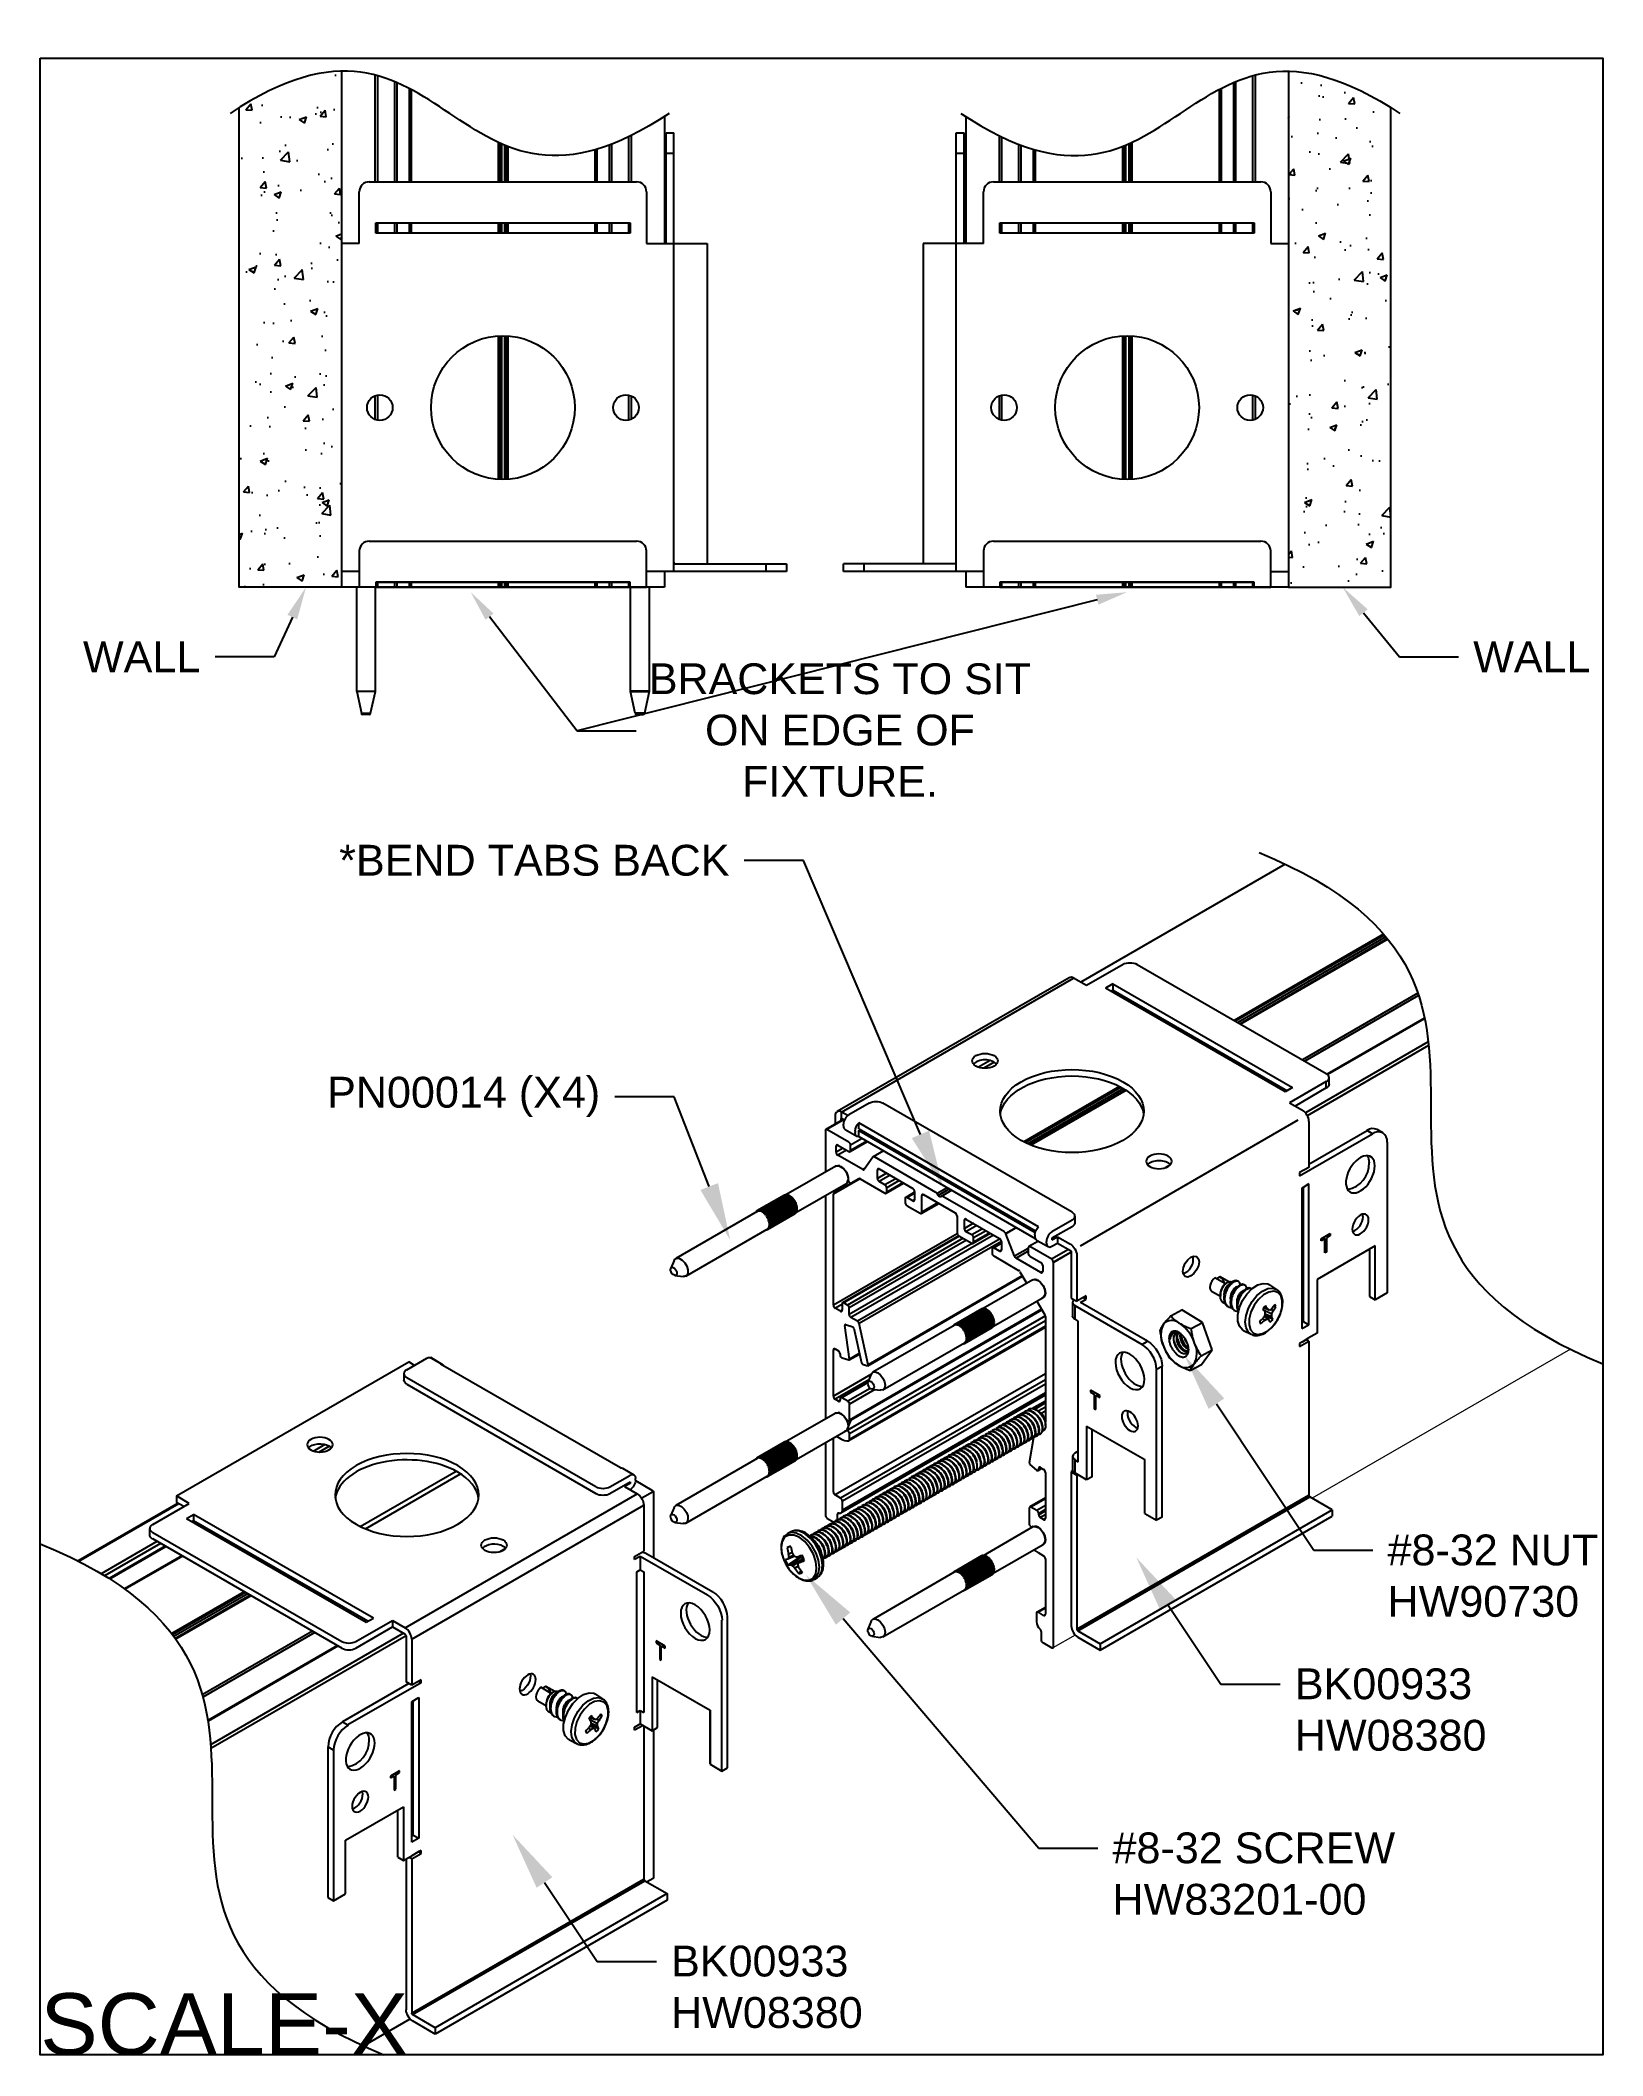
# Model space of a CAD drawing. Extents: x 0 to 9.5, y -12.2 to 0.1.
import ezdxf
from ezdxf import colors
from ezdxf.entities.mleader import LeaderData, LeaderLine
from ezdxf.math import Vec2, Vec3

# ---------------------------------------------------------------- set-up
doc = ezdxf.new("R2010")
doc.units = 0
doc.header["$LTSCALE"] = 0.5
doc.header["$MEASUREMENT"] = 0
for name, color, linetype in [('Ceiling', 42, 'CONTINUOUS'), ('Dimension', 10, 'CONTINUOUS'), ('FAB DWG', 221, 'CONTINUOUS'), ('Hardware', 242, 'CONTINUOUS'), ('Housing', 150, 'CONTINUOUS'), ('Mounting', 4, 'CONTINUOUS'), ('WallMount Bracket', 190, 'CONTINUOUS')]:
    doc.layers.add(name, color=color, linetype=linetype)
doc.layers.add('Text-Unprinted', color=131, linetype='CONTINUOUS', plot=False)
doc.styles.add('LSAD_Standard', font='arial.ttf')
doc.styles.get("Standard").update_dxf_attribs({"font": 'arial.ttf'})

msp = doc.modelspace()

# ---------------------------------------------------------------- texts
at = {"layer": 'Text-Unprinted', "ltscale": 0.5, "transparency": 16777216, "style": 'LSAD_Standard'}
msp.add_attdef('SCALE-X', (0, -12.17), 'XEffectiveScaleFactor', height=0.375, dxfattribs=at)

# ---------------------------------------------------------------- hatches: boundary and pattern name
at = {"layer": 'Ceiling', "ltscale": 0.5, "transparency": 16777216}
h = msp.add_hatch(dxfattribs=at)
h.set_pattern_fill('AR-CONC', color=256, scale=0.063)
h.set_pattern_definition([(50, (5.5815, -2.09225), (0.451874, -0.039534), [0.04725, -0.51975]), (355, (5.5815, -2.09225), (-0.087413, 0.47388), [0.0378, -0.4158]), (100.451, (5.61917, -2.09554), (0.36446, 0.434347), [0.040156, -0.44172]), (46.184, (5.5815, -1.96625), (0.67236, -0.10428), [0.070875, -0.779625]), (96.636, (5.63754, -1.97494), (0.58884, 0.613695), [0.060235, -0.66258]), (351.184, (5.5815, -1.96625), (0.58884, 0.61369), [0.0567, -0.6237]), (21, (5.6445, -1.99775), (0.376051, -0.25365), [0.04725, -0.51975]), (326, (5.6445, -1.99775), (0.15329, 0.456845), [0.0378, -0.4158]), (71.451, (5.67585, -2.0189), (0.52934, 0.203195), [0.040156, -0.44172]), (37.5, (5.58151, -2.09225), (0.0076607, 0.209723), [0, -0.41076, 0, -0.4221, 0, -0.417375]), (7.5, (5.5815, -2.09225), (0.165734, 0.248479), [0, -0.24066, 0, -0.40131, 0, -0.159075]), (327.5, (5.44102, -2.09225), (0.336308, -0.0142096), [0, -0.1575, 0, -0.4914, 0, -0.65205]), (317.5, (5.37802, -2.09225), (0.367407, 0.063066), [0, -0.20475, 0, -0.32634, 0, -0.46305])])
h.paths.add_polyline_path([(1.836, -0.08), (1.836, -3.225), (1.211, -3.226), (1.211, -0.302)])
h = msp.add_hatch(dxfattribs=at)
h.set_pattern_fill('AR-CONC', color=256, scale=0.063)
h.set_pattern_definition([(50, (7.4183, -2.09225), (0.451874, -0.039534), [0.04725, -0.51975]), (355, (7.4183, -2.09225), (-0.08741, 0.47388), [0.0378, -0.4158]), (100.451, (7.45594, -2.09554), (0.36446, 0.43435), [0.04016, -0.44172]), (46.184, (7.4183, -1.96625), (0.67236, -0.10428), [0.07087, -0.77963]), (96.636, (7.4743, -1.97494), (0.58884, 0.6137), [0.06023, -0.66258]), (351.184, (7.4183, -1.96625), (0.58884, 0.6137), [0.0567, -0.6237]), (21, (7.4813, -1.99775), (0.37605, -0.25365), [0.04725, -0.51975]), (326, (7.4813, -1.99775), (0.15329, 0.45684), [0.0378, -0.4158]), (71.451, (7.5126, -2.0189), (0.52934, 0.203195), [0.04016, -0.44172]), (37.5, (7.41828, -2.09225), (0.007661, 0.209723), [0, -0.41076, 0, -0.4221, 0, -0.417375]), (7.5, (7.41828, -2.09225), (0.165734, 0.24848), [0, -0.24066, 0, -0.40131, 0, -0.159075]), (327.5, (7.2778, -2.09225), (0.336308, -0.01421), [0, -0.1575, 0, -0.4914, 0, -0.65205]), (317.5, (7.2148, -2.09225), (0.367407, 0.063066), [0, -0.20475, 0, -0.32634, 0, -0.46305])])
h.paths.add_polyline_path([(7.606, -0.08), (7.606, -3.225), (8.231, -3.226), (8.231, -0.302)])

# ---------------------------------------------------------------- linework, layer by layer
at = {"layer": 'Ceiling', "transparency": 16777216}
for points in [[(1.836, -0.08), (1.836, -3.225), (1.211, -3.225), (1.211, -0.302)], [(7.606, -0.08), (7.606, -3.225), (8.231, -3.225), (8.231, -0.302)]]:
    msp.add_lwpolyline(points, dxfattribs=at)
at = {"layer": 'Dimension', "transparency": 16777216}
for points in [[(3.832, -0.337), (3.163, -0.783), (2.495, -0.337), (1.826, 0.109), (1.157, -0.337)], [(5.61, -0.337), (6.279, -0.783), (6.948, -0.337), (7.616, 0.109), (8.285, -0.337)], [(7.427, -4.842), (8.47, -5.272), (8.474, -6.4), (8.478, -7.528), (9.521, -7.958)], [(0, -9.055), (1.043, -9.485), (1.047, -10.613), (1.051, -11.741), (2.094, -12.17)]]:
    msp.add_open_spline(points, degree=3, dxfattribs=at)
at = {"layer": 'Hardware', "lineweight": 25, "transparency": 16777216}
for p, q in [((1.927, -3.225), (1.927, -3.859)), ((2.042, -3.859), (2.042, -3.225)), ((3.596, -3.859), (3.596, -3.225)), ((3.711, -3.225), (3.711, -3.859)), ((1.927, -3.859), (2.034, -3.859)), ((1.928, -3.861), (1.957, -3.992)), ((2.042, -3.861), (1.928, -3.861)), ((2.013, -3.992), (2.042, -3.861)), ((2.034, -3.859), (2.042, -3.859)), ((3.605, -3.859), (3.596, -3.859)), ((3.626, -3.992), (3.596, -3.861)), ((3.596, -3.861), (3.711, -3.861)), ((3.711, -3.859), (3.605, -3.859)), ((3.711, -3.861), (3.682, -3.992)), ((1.957, -3.992), (2.013, -3.992)), ((2.003, -4), (1.966, -4)), ((3.682, -3.992), (3.626, -3.992)), ((3.635, -4), (3.672, -4))]:
    msp.add_line(p, q, dxfattribs=at)
at = {"layer": 'Hardware', "linetype": 'Continuous', "lineweight": 25, "transparency": 16777216}
for p, q in [((4.847, -6.753), (4.543, -6.929)), ((4.873, -6.752), (4.863, -6.751)), ((4.605, -7.036), (4.909, -6.861)), ((4.919, -6.849), (4.924, -6.838)), ((4.535, -6.93), (4.367, -7.027)), ((4.541, -6.928), (4.372, -7.025)), ((4.547, -6.927), (4.379, -7.025)), ((4.554, -6.929), (4.386, -7.026)), ((4.39, -7.029), (4.559, -6.932)), ((4.562, -6.931), (4.393, -7.029)), ((4.398, -7.033), (4.566, -6.935)), ((4.569, -6.936), (4.401, -7.033)), ((4.406, -7.038), (4.574, -6.94)), ((4.576, -6.941), (4.408, -7.039)), ((4.413, -7.044), (4.581, -6.947)), ((4.584, -6.949), (4.415, -7.046)), ((4.42, -7.051), (4.588, -6.954)), ((4.59, -6.957), (4.422, -7.054)), ((4.426, -7.06), (4.595, -6.963)), ((4.596, -6.965), (4.428, -7.063)), ((4.432, -7.069), (4.6, -6.972)), ((4.602, -6.975), (4.433, -7.072)), ((4.436, -7.079), (4.605, -6.982)), ((4.606, -6.985), (4.437, -7.082)), ((4.44, -7.089), (4.608, -6.992)), ((4.609, -6.994), (4.441, -7.092)), ((4.443, -7.098), (4.611, -7.001)), ((4.368, -7.03), (3.872, -7.317)), ((4.366, -7.029), (4.362, -7.031)), ((4.37, -7.029), (4.372, -7.028)), ((4.376, -7.027), (4.378, -7.026)), ((4.383, -7.027), (4.386, -7.026)), ((4.432, -7.14), (4.6, -7.043)), ((4.436, -7.136), (4.605, -7.039)), ((4.44, -7.131), (4.608, -7.034)), ((4.443, -7.124), (4.44, -7.126)), ((4.611, -7.004), (4.442, -7.101)), ((4.61, -7.021), (4.442, -7.119)), ((4.611, -7.013), (4.443, -7.11)), ((4.443, -7.124), (4.611, -7.027)), ((4.444, -7.108), (4.612, -7.011)), ((4.444, -7.116), (4.612, -7.019)), ((3.934, -7.424), (4.43, -7.137)), ((4.426, -7.142), (4.43, -7.14)), ((4.433, -7.135), (4.432, -7.136)), ((4.438, -7.131), (4.436, -7.132)), ((3.862, -7.329), (3.842, -7.376)), ((3.867, -7.42), (3.918, -7.427)), ((6.049, -7.447), (5.746, -7.622)), ((6.075, -7.446), (6.064, -7.444)), ((5.809, -7.728), (6.111, -7.554)), ((6.121, -7.542), (6.125, -7.532)), ((5.569, -7.724), (5.073, -8.01)), ((5.563, -7.727), (5.56, -7.729)), ((5.568, -7.721), (5.564, -7.724)), ((5.737, -7.623), (5.569, -7.72)), ((5.573, -7.722), (5.574, -7.721)), ((5.743, -7.621), (5.575, -7.718)), ((5.579, -7.721), (5.581, -7.72)), ((5.75, -7.621), (5.582, -7.718)), ((5.586, -7.721), (5.754, -7.624)), ((5.757, -7.623), (5.589, -7.72)), ((5.593, -7.723), (5.762, -7.626)), ((5.765, -7.626), (5.596, -7.723)), ((5.601, -7.727), (5.769, -7.63)), ((5.772, -7.63), (5.604, -7.728)), ((5.609, -7.732), (5.777, -7.635)), ((5.779, -7.637), (5.611, -7.734)), ((5.616, -7.739), (5.784, -7.642)), ((5.786, -7.644), (5.618, -7.741)), ((5.623, -7.747), (5.791, -7.65)), ((5.793, -7.652), (5.625, -7.749)), ((5.629, -7.756), (5.797, -7.659)), ((5.799, -7.661), (5.631, -7.758)), ((5.631, -7.834), (5.8, -7.737)), ((5.634, -7.765), (5.803, -7.668)), ((5.804, -7.671), (5.636, -7.768)), ((5.636, -7.831), (5.805, -7.734)), ((5.639, -7.775), (5.807, -7.678)), ((5.808, -7.681), (5.64, -7.778)), ((5.641, -7.826), (5.809, -7.729)), ((5.642, -7.785), (5.81, -7.687)), ((5.811, -7.69), (5.642, -7.787)), ((5.811, -7.717), (5.643, -7.814)), ((5.643, -7.819), (5.812, -7.722)), ((5.644, -7.794), (5.813, -7.697)), ((5.812, -7.7), (5.644, -7.797)), ((5.812, -7.709), (5.644, -7.806)), ((5.645, -7.803), (5.814, -7.706)), ((5.645, -7.812), (5.813, -7.715)), ((6.889, -7.667), (6.957, -7.63)), ((7.083, -7.707), (6.957, -7.63)), ((7.014, -7.744), (7.083, -7.707)), ((7.142, -7.873), (7.083, -7.707)), ((5.135, -8.117), (5.631, -7.831)), ((5.625, -7.836), (5.629, -7.834)), ((5.633, -7.83), (5.632, -7.831)), ((5.638, -7.825), (5.637, -7.826)), ((5.643, -7.82), (5.64, -7.821)), ((6.943, -7.772), (6.946, -7.773)), ((7.007, -7.999), (7.076, -7.962)), ((7.074, -7.91), (7.142, -7.873)), ((7.076, -7.962), (7.142, -7.873)), ((5.063, -8.022), (5.043, -8.07)), ((5.068, -8.113), (5.119, -8.12)), ((5.121, -8.12), (5.119, -8.12)), ((4.847, -8.259), (4.546, -8.433)), ((4.873, -8.258), (4.863, -8.256)), ((4.919, -8.354), (4.939, -8.307)), ((5.826, -8.35), (5.824, -8.352)), ((5.848, -8.338), (5.846, -8.339)), ((5.87, -8.325), (5.868, -8.326)), ((5.893, -8.312), (5.89, -8.314)), ((5.915, -8.299), (5.912, -8.301)), ((5.937, -8.287), (5.934, -8.288)), ((5.959, -8.274), (5.956, -8.275)), ((5.981, -8.261), (5.978, -8.263)), ((6.003, -8.248), (6, -8.25)), ((6.031, -8.343), (6.029, -8.345)), ((6.053, -8.33), (6.051, -8.332)), ((6.073, -8.243), (6.067, -8.241)), ((6.071, -8.241), (6.068, -8.239)), ((6.082, -8.247), (6.081, -8.247)), ((6.098, -8.305), (6.095, -8.306)), ((6.126, -8.323), (6.125, -8.311)), ((6.126, -8.336), (6.126, -8.323)), ((4.533, -8.437), (4.364, -8.534)), ((4.538, -8.434), (4.37, -8.532)), ((4.544, -8.433), (4.376, -8.53)), ((4.551, -8.434), (4.383, -8.531)), ((4.387, -8.534), (4.556, -8.437)), ((4.559, -8.436), (4.39, -8.533)), ((4.395, -8.537), (4.563, -8.439)), ((4.566, -8.439), (4.398, -8.537)), ((4.403, -8.541), (4.571, -8.444)), ((4.574, -8.445), (4.405, -8.542)), ((4.41, -8.547), (4.578, -8.45)), ((4.581, -8.451), (4.413, -8.548)), ((4.417, -8.554), (4.586, -8.457)), ((4.588, -8.459), (4.419, -8.556)), ((4.424, -8.562), (4.592, -8.465)), ((4.594, -8.467), (4.426, -8.565)), ((4.43, -8.571), (4.598, -8.474)), ((4.607, -8.541), (4.909, -8.366)), ((5.627, -8.465), (5.625, -8.467)), ((5.65, -8.452), (5.647, -8.454)), ((5.672, -8.44), (5.669, -8.441)), ((5.694, -8.427), (5.691, -8.429)), ((5.716, -8.414), (5.713, -8.416)), ((5.738, -8.401), (5.735, -8.403)), ((5.76, -8.389), (5.757, -8.39)), ((5.782, -8.376), (5.779, -8.377)), ((5.804, -8.363), (5.801, -8.365)), ((5.81, -8.471), (5.808, -8.472)), ((5.833, -8.458), (5.83, -8.459)), ((5.855, -8.445), (5.852, -8.447)), ((5.877, -8.432), (5.874, -8.434)), ((5.899, -8.42), (5.896, -8.421)), ((5.921, -8.407), (5.918, -8.408)), ((5.939, -8.475), (5.941, -8.473)), ((5.943, -8.394), (5.94, -8.396)), ((5.961, -8.462), (5.964, -8.461)), ((5.965, -8.381), (5.962, -8.383)), ((5.983, -8.449), (5.986, -8.448)), ((5.987, -8.369), (5.984, -8.37)), ((6.005, -8.437), (6.008, -8.435)), ((6.009, -8.356), (6.007, -8.357)), ((6.027, -8.424), (6.03, -8.422)), ((6.049, -8.411), (6.052, -8.409)), ((6.071, -8.398), (6.074, -8.397)), ((6.093, -8.386), (6.096, -8.384)), ((4.369, -8.535), (3.872, -8.822)), ((4.364, -8.537), (4.36, -8.539)), ((4.374, -8.533), (4.375, -8.532)), ((4.38, -8.533), (4.382, -8.532)), ((4.6, -8.477), (4.431, -8.574)), ((4.434, -8.644), (4.602, -8.547)), ((4.435, -8.581), (4.603, -8.484)), ((4.604, -8.486), (4.436, -8.583)), ((4.438, -8.64), (4.606, -8.543)), ((4.439, -8.59), (4.607, -8.493)), ((4.608, -8.496), (4.439, -8.593)), ((4.609, -8.532), (4.441, -8.629)), ((4.441, -8.634), (4.61, -8.537)), ((4.442, -8.6), (4.61, -8.503)), ((4.61, -8.506), (4.442, -8.603)), ((4.611, -8.524), (4.442, -8.621)), ((4.611, -8.515), (4.443, -8.612)), ((4.443, -8.627), (4.612, -8.53)), ((4.444, -8.61), (4.612, -8.513)), ((4.444, -8.619), (4.612, -8.521)), ((5.406, -8.593), (5.404, -8.594)), ((5.429, -8.58), (5.426, -8.582)), ((5.451, -8.567), (5.448, -8.569)), ((5.473, -8.554), (5.47, -8.556)), ((5.495, -8.542), (5.492, -8.543)), ((5.517, -8.529), (5.514, -8.531)), ((5.539, -8.516), (5.536, -8.518)), ((5.561, -8.503), (5.558, -8.505)), ((5.583, -8.491), (5.58, -8.492)), ((5.589, -8.598), (5.587, -8.6)), ((5.605, -8.478), (5.603, -8.48)), ((5.612, -8.585), (5.609, -8.587)), ((5.634, -8.573), (5.631, -8.574)), ((5.656, -8.56), (5.653, -8.561)), ((5.678, -8.547), (5.675, -8.549)), ((5.7, -8.534), (5.697, -8.536)), ((5.722, -8.522), (5.719, -8.523)), ((5.74, -8.59), (5.743, -8.588)), ((5.744, -8.509), (5.741, -8.51)), ((5.762, -8.577), (5.765, -8.575)), ((5.766, -8.496), (5.763, -8.498)), ((5.784, -8.564), (5.787, -8.563)), ((5.788, -8.483), (5.786, -8.485)), ((5.806, -8.551), (5.809, -8.55)), ((5.828, -8.539), (5.831, -8.537)), ((5.85, -8.526), (5.853, -8.524)), ((5.872, -8.513), (5.875, -8.512)), ((5.894, -8.5), (5.897, -8.499)), ((5.917, -8.488), (5.919, -8.486)), ((3.934, -8.93), (4.43, -8.643)), ((4.422, -8.648), (4.425, -8.646)), ((4.428, -8.647), (4.433, -8.645)), ((4.435, -8.639), (4.434, -8.64)), ((4.44, -8.634), (4.438, -8.635)), ((5.185, -8.72), (5.183, -8.722)), ((5.208, -8.708), (5.205, -8.709)), ((5.23, -8.695), (5.227, -8.696)), ((5.252, -8.682), (5.249, -8.684)), ((5.274, -8.669), (5.271, -8.671)), ((5.296, -8.657), (5.293, -8.658)), ((5.318, -8.644), (5.315, -8.645)), ((5.34, -8.631), (5.337, -8.633)), ((5.362, -8.618), (5.36, -8.62)), ((5.384, -8.606), (5.382, -8.607)), ((5.391, -8.713), (5.388, -8.715)), ((5.413, -8.7), (5.41, -8.702)), ((5.435, -8.687), (5.432, -8.689)), ((5.457, -8.675), (5.454, -8.676)), ((5.479, -8.662), (5.476, -8.664)), ((5.501, -8.649), (5.498, -8.651)), ((5.519, -8.717), (5.522, -8.716)), ((5.523, -8.636), (5.52, -8.638)), ((5.541, -8.704), (5.544, -8.703)), ((5.545, -8.624), (5.543, -8.625)), ((5.563, -8.692), (5.566, -8.69)), ((5.567, -8.611), (5.565, -8.612)), ((5.585, -8.679), (5.588, -8.677)), ((5.607, -8.666), (5.61, -8.665)), ((5.629, -8.653), (5.632, -8.652)), ((5.651, -8.641), (5.654, -8.639)), ((5.674, -8.628), (5.676, -8.626)), ((3.862, -8.834), (3.842, -8.882)), ((4.987, -8.835), (4.984, -8.837)), ((5.009, -8.822), (5.006, -8.824)), ((5.031, -8.81), (5.028, -8.811)), ((5.053, -8.797), (5.05, -8.798)), ((5.075, -8.784), (5.072, -8.786)), ((5.097, -8.771), (5.094, -8.773)), ((5.119, -8.759), (5.116, -8.76)), ((5.141, -8.746), (5.139, -8.747)), ((5.163, -8.733), (5.161, -8.735)), ((5.17, -8.841), (5.167, -8.842)), ((5.192, -8.828), (5.189, -8.829)), ((5.214, -8.815), (5.211, -8.817)), ((5.236, -8.802), (5.233, -8.804)), ((5.258, -8.789), (5.255, -8.791)), ((5.28, -8.777), (5.277, -8.778)), ((5.298, -8.845), (5.301, -8.843)), ((5.302, -8.764), (5.299, -8.766)), ((5.32, -8.832), (5.323, -8.83)), ((5.324, -8.751), (5.322, -8.753)), ((5.342, -8.819), (5.345, -8.818)), ((5.346, -8.738), (5.344, -8.74)), ((5.364, -8.807), (5.367, -8.805)), ((5.368, -8.726), (5.366, -8.727)), ((5.386, -8.794), (5.389, -8.792)), ((5.408, -8.781), (5.411, -8.779)), ((5.43, -8.768), (5.433, -8.767)), ((5.453, -8.756), (5.455, -8.754)), ((5.475, -8.743), (5.477, -8.741)), ((5.497, -8.73), (5.5, -8.728)), ((3.867, -8.925), (3.918, -8.932)), ((3.93, -8.931), (3.918, -8.932)), ((4.766, -8.963), (4.763, -8.964)), ((4.788, -8.95), (4.785, -8.952)), ((4.81, -8.937), (4.807, -8.939)), ((4.832, -8.924), (4.829, -8.926)), ((4.854, -8.912), (4.851, -8.913)), ((4.876, -8.899), (4.873, -8.9)), ((4.898, -8.886), (4.895, -8.888)), ((4.92, -8.873), (4.918, -8.875)), ((4.942, -8.861), (4.94, -8.862)), ((4.965, -8.848), (4.962, -8.849)), ((4.971, -8.955), (4.968, -8.957)), ((4.993, -8.943), (4.99, -8.944)), ((5.015, -8.93), (5.012, -8.931)), ((5.037, -8.917), (5.034, -8.919)), ((5.059, -8.904), (5.056, -8.906)), ((5.081, -8.892), (5.078, -8.893)), ((5.099, -8.96), (5.102, -8.958)), ((5.103, -8.879), (5.101, -8.88)), ((5.121, -8.947), (5.124, -8.945)), ((5.125, -8.866), (5.123, -8.868)), ((5.143, -8.934), (5.146, -8.933)), ((5.148, -8.853), (5.145, -8.855)), ((5.165, -8.921), (5.168, -8.92)), ((5.187, -8.909), (5.19, -8.907)), ((5.209, -8.896), (5.212, -8.894)), ((5.232, -8.883), (5.234, -8.881)), ((5.254, -8.87), (5.256, -8.869)), ((5.276, -8.858), (5.279, -8.856)), ((6.049, -8.952), (5.745, -9.128)), ((4.568, -9.074), (4.552, -9.078)), ((4.573, -8.983), (4.554, -8.994)), ((4.555, -8.993), (4.554, -8.994)), ((4.574, -8.982), (4.573, -8.983)), ((4.699, -9.001), (4.697, -9.003)), ((4.721, -8.988), (4.719, -8.99)), ((4.744, -8.975), (4.741, -8.977)), ((4.772, -9.07), (4.769, -9.072)), ((4.794, -9.057), (4.791, -9.059)), ((4.816, -9.045), (4.813, -9.046)), ((4.838, -9.032), (4.835, -9.033)), ((4.86, -9.019), (4.857, -9.021)), ((4.878, -9.087), (4.881, -9.086)), ((4.882, -9.006), (4.88, -9.008)), ((4.9, -9.074), (4.903, -9.073)), ((4.904, -8.994), (4.902, -8.995)), ((4.922, -9.062), (4.925, -9.06)), ((4.927, -8.981), (4.924, -8.982)), ((4.944, -9.049), (4.947, -9.047)), ((4.949, -8.968), (4.946, -8.97)), ((4.966, -9.036), (4.969, -9.035)), ((4.989, -9.023), (4.991, -9.022)), ((5.011, -9.011), (5.013, -9.009)), ((5.033, -8.998), (5.035, -8.996)), ((5.055, -8.985), (5.058, -8.984)), ((5.077, -8.972), (5.08, -8.971)), ((5.806, -9.235), (6.111, -9.06)), ((6.121, -9.048), (6.125, -9.038)), ((4.555, -9.147), (4.593, -9.13)), ((4.555, -9.147), (4.593, -9.13)), ((4.622, -9.14), (4.555, -9.183)), ((4.555, -9.147), (4.555, -9.147)), ((4.56, -9.118), (4.581, -9.107)), ((4.581, -9.109), (4.56, -9.12)), ((4.56, -9.12), (4.56, -9.118)), ((4.561, -9.137), (4.589, -9.124)), ((4.59, -9.126), (4.561, -9.139)), ((4.571, -9.183), (4.634, -9.137)), ((4.635, -9.138), (4.571, -9.183)), ((4.571, -9.183), (4.571, -9.183)), ((4.582, -9.113), (4.583, -9.115)), ((4.583, -9.188), (4.65, -9.143)), ((4.651, -9.145), (4.585, -9.19)), ((4.597, -9.203), (4.618, -9.191)), ((4.598, -9.204), (4.597, -9.203)), ((4.619, -9.192), (4.598, -9.204)), ((4.609, -9.135), (4.61, -9.135)), ((4.62, -9.198), (4.621, -9.199)), ((4.622, -9.14), (4.634, -9.137)), ((4.653, -9.15), (4.625, -9.17)), ((4.626, -9.17), (4.625, -9.171)), ((4.653, -9.15), (4.626, -9.17)), ((4.634, -9.137), (4.635, -9.138)), ((4.635, -9.138), (4.65, -9.142)), ((4.79, -9.138), (4.792, -9.137)), ((4.812, -9.125), (4.814, -9.124)), ((4.834, -9.113), (4.837, -9.111)), ((4.856, -9.1), (4.859, -9.098)), ((5.736, -9.129), (5.568, -9.226)), ((5.742, -9.127), (5.574, -9.224)), ((5.749, -9.127), (5.58, -9.224)), ((5.585, -9.227), (5.753, -9.129)), ((5.756, -9.128), (5.588, -9.225)), ((5.592, -9.228), (5.76, -9.131)), ((5.763, -9.131), (5.595, -9.228)), ((5.6, -9.232), (5.768, -9.135)), ((5.771, -9.135), (5.603, -9.232)), ((5.607, -9.237), (5.776, -9.14)), ((5.778, -9.141), (5.61, -9.238)), ((5.615, -9.243), (5.783, -9.146)), ((5.785, -9.148), (5.617, -9.245)), ((5.622, -9.251), (5.79, -9.154)), ((5.792, -9.156), (5.624, -9.253)), ((5.628, -9.26), (5.796, -9.163)), ((5.798, -9.165), (5.63, -9.262)), ((5.633, -9.269), (5.802, -9.172)), ((5.803, -9.175), (5.635, -9.272)), ((5.638, -9.279), (5.806, -9.182)), ((5.807, -9.184), (5.639, -9.281)), ((5.642, -9.288), (5.81, -9.191)), ((5.81, -9.194), (5.642, -9.291)), ((5.644, -9.298), (5.812, -9.201)), ((5.812, -9.204), (5.644, -9.301)), ((5.812, -9.213), (5.644, -9.31)), ((5.645, -9.307), (5.814, -9.21)), ((4.637, -9.221), (4.623, -9.236)), ((4.715, -9.273), (4.734, -9.262)), ((5.569, -9.229), (5.073, -9.516)), ((5.567, -9.228), (5.563, -9.23)), ((5.572, -9.228), (5.573, -9.227)), ((5.578, -9.226), (5.58, -9.225)), ((5.632, -9.339), (5.801, -9.242)), ((5.634, -9.335), (5.633, -9.336)), ((5.637, -9.336), (5.806, -9.238)), ((5.639, -9.33), (5.637, -9.331)), ((5.641, -9.33), (5.809, -9.233)), ((5.643, -9.324), (5.641, -9.325)), ((5.811, -9.221), (5.643, -9.318)), ((5.644, -9.324), (5.812, -9.227)), ((5.645, -9.316), (5.813, -9.219)), ((5.135, -9.623), (5.631, -9.337)), ((5.627, -9.341), (5.63, -9.339)), ((5.063, -9.528), (5.043, -9.575)), ((5.068, -9.619), (5.119, -9.626))]:
    msp.add_line(p, q, dxfattribs=at)
at = {"layer": 'Hardware', "transparency": 16777216}
for p, q in [((7.218, -7.468), (7.158, -7.434)), ((7.187, -7.427), (7.168, -7.44)), ((7.189, -7.428), (7.187, -7.427)), ((7.243, -7.459), (7.189, -7.428)), ((7.235, -7.462), (7.227, -7.467)), ((7.302, -7.457), (7.297, -7.455)), ((7.341, -7.48), (7.336, -7.477)), ((7.536, -7.505), (7.493, -7.477)), ((7.138, -7.516), (7.191, -7.547)), ((7.191, -7.529), (7.191, -7.546)), ((7.235, -7.608), (7.24, -7.611)), ((7.38, -7.502), (7.376, -7.5)), ((7.456, -7.616), (7.479, -7.625)), ((7.456, -7.616), (7.491, -7.631)), ((7.515, -7.607), (7.53, -7.61)), ((7.274, -7.631), (7.279, -7.633)), ((7.432, -7.705), (7.438, -7.714)), ((7.449, -7.684), (7.462, -7.693)), ((7.454, -7.629), (7.504, -7.654)), ((7.459, -7.67), (7.477, -7.684)), ((7.461, -7.668), (7.487, -7.688)), ((7.464, -7.653), (7.504, -7.67)), ((7.464, -7.659), (7.51, -7.687)), ((7.498, -7.626), (7.513, -7.635)), ((7.332, -7.755), (7.379, -7.778)), ((6.075, -8.951), (6.064, -8.95)), ((3.11, -9.965), (3.051, -9.93)), ((3.079, -9.924), (3.061, -9.936)), ((3.081, -9.925), (3.079, -9.924)), ((3.135, -9.956), (3.081, -9.925)), ((3.031, -10.012), (3.084, -10.043)), ((3.083, -10.026), (3.083, -10.042)), ((3.128, -9.959), (3.119, -9.964)), ((3.194, -9.954), (3.189, -9.951)), ((3.234, -9.976), (3.229, -9.973)), ((3.272, -9.999), (3.268, -9.996)), ((3.429, -10.002), (3.385, -9.973)), ((3.127, -10.104), (3.132, -10.107)), ((3.166, -10.127), (3.171, -10.13)), ((3.341, -10.18), (3.354, -10.189)), ((3.347, -10.125), (3.396, -10.15)), ((3.349, -10.112), (3.372, -10.122)), ((3.349, -10.112), (3.384, -10.127)), ((3.352, -10.166), (3.37, -10.18)), ((3.353, -10.164), (3.38, -10.185)), ((3.357, -10.149), (3.396, -10.166)), ((3.357, -10.155), (3.403, -10.183)), ((3.39, -10.123), (3.405, -10.132)), ((3.407, -10.103), (3.423, -10.106)), ((3.225, -10.251), (3.271, -10.275)), ((3.325, -10.201), (3.33, -10.21))]:
    msp.add_line(p, q, dxfattribs=at)
at = {"layer": 'Hardware', "linetype": 'Continuous', "lineweight": 25, "transparency": 16777216, "flags": 128}
for points in [[(4.847, -6.753), (4.855, -6.751), (4.871, -6.753), (4.888, -6.763), (4.904, -6.78)], [(4.904, -6.78), (4.915, -6.801), (4.922, -6.823), (4.921, -6.843), (4.914, -6.857), (4.909, -6.861)], [(4.376, -7.027), (4.375, -7.026), (4.374, -7.026), (4.374, -7.025), (4.373, -7.025), (4.372, -7.025), (4.372, -7.026), (4.371, -7.027), (4.372, -7.028)], [(4.383, -7.027), (4.382, -7.026), (4.381, -7.025), (4.381, -7.025), (4.38, -7.024), (4.379, -7.025), (4.378, -7.025), (4.378, -7.026), (4.378, -7.027)], [(4.39, -7.029), (4.39, -7.028), (4.389, -7.027), (4.388, -7.026), (4.387, -7.026), (4.386, -7.026), (4.386, -7.026), (4.385, -7.027), (4.385, -7.028)], [(4.398, -7.033), (4.398, -7.031), (4.397, -7.03), (4.396, -7.029), (4.395, -7.029), (4.394, -7.028), (4.393, -7.028), (4.393, -7.029), (4.392, -7.03)], [(4.441, -7.124), (4.441, -7.124), (4.442, -7.124), (4.443, -7.124), (4.443, -7.123), (4.443, -7.122), (4.443, -7.121), (4.443, -7.12), (4.442, -7.119)], [(4.442, -7.116), (4.443, -7.117), (4.444, -7.116), (4.445, -7.116), (4.445, -7.115), (4.445, -7.114), (4.444, -7.112), (4.444, -7.111), (4.443, -7.11)], [(4.433, -7.135), (4.434, -7.136), (4.435, -7.136), (4.436, -7.136), (4.437, -7.136), (4.437, -7.135), (4.437, -7.134), (4.437, -7.133), (4.436, -7.132)], [(4.437, -7.13), (4.438, -7.131), (4.439, -7.131), (4.44, -7.131), (4.441, -7.13), (4.441, -7.129), (4.441, -7.128), (4.44, -7.127), (4.44, -7.126)], [(3.871, -7.383), (3.877, -7.392), (3.879, -7.402), (3.879, -7.411), (3.876, -7.417), (3.871, -7.42), (3.864, -7.419), (3.856, -7.414), (3.849, -7.407), (3.844, -7.397), (3.841, -7.388), (3.841, -7.379), (3.844, -7.373), (3.85, -7.37), (3.857, -7.371), (3.864, -7.375), (3.871, -7.383)], [(3.862, -7.329), (3.867, -7.321), (3.879, -7.314), (3.895, -7.316), (3.912, -7.326), (3.928, -7.343), (3.94, -7.364), (3.946, -7.386), (3.945, -7.406), (3.939, -7.42), (3.926, -7.427), (3.918, -7.427)], [(6.049, -7.447), (6.063, -7.444), (6.08, -7.45), (6.096, -7.463), (6.111, -7.483), (6.12, -7.504), (6.123, -7.526), (6.12, -7.543), (6.111, -7.554), (6.111, -7.554)], [(5.561, -7.729), (5.56, -7.729), (5.559, -7.729)], [(5.579, -7.721), (5.578, -7.72), (5.577, -7.719), (5.576, -7.718), (5.576, -7.718), (5.575, -7.719), (5.574, -7.719), (5.574, -7.72), (5.574, -7.721)], [(5.586, -7.721), (5.585, -7.72), (5.585, -7.719), (5.584, -7.718), (5.583, -7.718), (5.582, -7.718), (5.581, -7.719), (5.581, -7.72), (5.581, -7.721)], [(5.593, -7.723), (5.593, -7.722), (5.592, -7.721), (5.591, -7.72), (5.59, -7.72), (5.589, -7.72), (5.589, -7.72), (5.588, -7.721), (5.588, -7.722)], [(5.601, -7.727), (5.601, -7.726), (5.6, -7.725), (5.599, -7.724), (5.598, -7.723), (5.597, -7.723), (5.596, -7.723), (5.596, -7.723), (5.596, -7.724)], [(5.8, -7.736), (5.8, -7.737), (5.8, -7.737)], [(5.638, -7.825), (5.639, -7.826), (5.64, -7.826), (5.64, -7.826), (5.641, -7.825), (5.641, -7.824), (5.641, -7.823), (5.641, -7.822), (5.64, -7.821)], [(5.641, -7.819), (5.642, -7.82), (5.643, -7.82), (5.644, -7.819), (5.644, -7.818), (5.644, -7.817), (5.644, -7.816), (5.644, -7.815), (5.643, -7.814)], [(5.643, -7.812), (5.644, -7.812), (5.645, -7.812), (5.646, -7.811), (5.646, -7.81), (5.646, -7.809), (5.645, -7.808), (5.645, -7.807), (5.644, -7.806)], [(6.997, -7.875), (6.997, -7.87), (6.997, -7.865), (6.997, -7.861), (6.996, -7.856), (6.995, -7.851), (6.994, -7.846), (6.992, -7.841), (6.991, -7.836), (6.989, -7.831), (6.987, -7.826), (6.985, -7.821), (6.982, -7.816), (6.98, -7.812), (6.977, -7.807), (6.974, -7.802), (6.971, -7.798), (6.968, -7.794), (6.964, -7.79), (6.961, -7.786), (6.957, -7.782), (6.954, -7.779), (6.95, -7.776), (6.946, -7.773), (6.943, -7.77), (6.939, -7.768), (6.935, -7.766), (6.931, -7.764), (6.928, -7.762), (6.924, -7.761), (6.92, -7.76), (6.917, -7.76), (6.913, -7.759), (6.91, -7.76), (6.907, -7.76), (6.903, -7.761), (6.9, -7.762), (6.898, -7.763), (6.895, -7.764), (6.892, -7.766), (6.89, -7.769), (6.888, -7.771), (6.886, -7.774), (6.884, -7.777), (6.883, -7.78), (6.881, -7.784), (6.88, -7.787), (6.88, -7.791), (6.879, -7.795), (6.879, -7.799), (6.878, -7.804), (6.879, -7.808), (6.879, -7.813), (6.88, -7.818), (6.88, -7.823), (6.881, -7.828), (6.883, -7.833), (6.884, -7.838), (6.886, -7.843), (6.888, -7.848), (6.89, -7.853), (6.892, -7.857), (6.895, -7.862), (6.898, -7.867), (6.9, -7.872), (6.903, -7.876), (6.907, -7.88), (6.91, -7.884), (6.913, -7.888), (6.917, -7.892), (6.92, -7.896), (6.924, -7.899), (6.928, -7.902), (6.931, -7.905), (6.935, -7.907), (6.939, -7.909), (6.943, -7.911), (6.946, -7.913), (6.95, -7.914), (6.954, -7.915), (6.957, -7.916), (6.961, -7.917), (6.964, -7.917), (6.968, -7.917), (6.971, -7.916), (6.974, -7.915), (6.977, -7.914), (6.98, -7.913), (6.982, -7.911), (6.985, -7.909), (6.987, -7.906), (6.989, -7.904), (6.991, -7.901), (6.992, -7.898), (6.994, -7.894), (6.995, -7.891), (6.996, -7.887), (6.997, -7.883), (6.997, -7.879), (6.997, -7.875)], [(5.044, -8.087), (5.042, -8.077), (5.044, -8.069), (5.048, -8.065), (5.054, -8.063), (5.061, -8.066), (5.069, -8.072), (5.075, -8.08), (5.079, -8.09), (5.081, -8.099), (5.079, -8.107), (5.075, -8.112), (5.069, -8.113), (5.061, -8.111), (5.054, -8.105), (5.048, -8.096), (5.044, -8.087)], [(5.063, -8.022), (5.063, -8.021), (5.073, -8.01), (5.087, -8.007), (5.104, -8.013), (5.121, -8.027), (5.135, -8.046), (5.144, -8.068), (5.148, -8.089), (5.144, -8.107), (5.135, -8.117), (5.121, -8.12), (5.121, -8.12)], [(4.847, -8.259), (4.851, -8.257), (4.866, -8.257), (4.883, -8.265), (4.899, -8.28), (4.913, -8.3), (4.92, -8.323), (4.922, -8.343), (4.917, -8.359), (4.909, -8.366)], [(4.94, -8.301), (4.94, -8.302), (4.939, -8.307)], [(6.105, -8.268), (6.088, -8.251), (6.082, -8.247)], [(4.533, -8.437), (4.533, -8.437), (4.533, -8.437)], [(4.38, -8.533), (4.379, -8.532), (4.379, -8.531), (4.378, -8.53), (4.377, -8.53), (4.376, -8.53), (4.376, -8.531), (4.375, -8.532), (4.375, -8.533)], [(4.387, -8.534), (4.387, -8.533), (4.386, -8.532), (4.385, -8.531), (4.384, -8.531), (4.383, -8.531), (4.383, -8.531), (4.382, -8.532), (4.382, -8.533)], [(4.395, -8.537), (4.394, -8.535), (4.394, -8.534), (4.393, -8.533), (4.392, -8.533), (4.391, -8.533), (4.39, -8.533), (4.39, -8.534), (4.389, -8.534)], [(4.403, -8.541), (4.402, -8.54), (4.402, -8.539), (4.401, -8.538), (4.4, -8.537), (4.399, -8.536), (4.398, -8.536), (4.397, -8.537), (4.397, -8.538)], [(4.435, -8.639), (4.436, -8.64), (4.437, -8.64), (4.438, -8.64), (4.438, -8.639), (4.439, -8.639), (4.439, -8.638), (4.438, -8.636), (4.438, -8.635)], [(4.439, -8.633), (4.44, -8.634), (4.441, -8.634), (4.441, -8.634), (4.442, -8.633), (4.442, -8.632), (4.442, -8.631), (4.442, -8.63), (4.441, -8.629)], [(4.441, -8.627), (4.442, -8.627), (4.443, -8.627), (4.444, -8.626), (4.444, -8.626), (4.444, -8.624), (4.444, -8.623), (4.443, -8.622), (4.442, -8.621)], [(4.443, -8.619), (4.444, -8.619), (4.444, -8.619), (4.445, -8.618), (4.445, -8.617), (4.445, -8.616), (4.444, -8.614), (4.444, -8.613), (4.443, -8.612)], [(3.862, -8.834), (3.864, -8.83), (3.875, -8.821), (3.89, -8.82), (3.907, -8.828), (3.924, -8.844), (3.937, -8.864), (3.945, -8.886), (3.946, -8.906), (3.941, -8.922), (3.93, -8.931), (3.93, -8.931)], [(3.845, -8.906), (3.842, -8.896), (3.841, -8.887), (3.843, -8.88), (3.848, -8.876), (3.855, -8.876), (3.862, -8.879), (3.869, -8.886), (3.875, -8.895), (3.879, -8.905), (3.879, -8.914), (3.877, -8.921), (3.872, -8.925), (3.866, -8.925), (3.858, -8.921), (3.851, -8.915), (3.845, -8.906)], [(6.049, -8.952), (6.049, -8.952), (6.063, -8.95), (6.08, -8.956), (6.097, -8.969), (6.111, -8.989), (6.12, -9.011), (6.123, -9.032), (6.12, -9.049), (6.111, -9.06)], [(4.711, -9.119), (4.687, -9.078), (4.658, -9.042), (4.624, -9.016), (4.591, -9.002), (4.561, -9.002), (4.536, -9.015), (4.52, -9.041), (4.515, -9.076), (4.519, -9.117), (4.525, -9.136)], [(4.727, -9.112), (4.704, -9.07), (4.674, -9.033), (4.641, -9.006), (4.607, -8.99), (4.576, -8.987), (4.555, -8.993)], [(4.746, -9.101), (4.723, -9.059), (4.693, -9.023), (4.66, -8.995), (4.626, -8.979), (4.595, -8.976), (4.574, -8.982)], [(4.577, -9.226), (4.587, -9.238), (4.621, -9.264), (4.654, -9.278), (4.685, -9.278), (4.709, -9.265), (4.725, -9.239), (4.731, -9.204), (4.726, -9.163), (4.711, -9.119)], [(4.715, -9.272), (4.729, -9.261), (4.743, -9.233), (4.748, -9.197), (4.743, -9.155), (4.727, -9.112)], [(4.734, -9.262), (4.748, -9.25), (4.762, -9.222), (4.767, -9.186), (4.761, -9.144), (4.746, -9.101)], [(5.578, -9.226), (5.577, -9.225), (5.576, -9.225), (5.575, -9.224), (5.574, -9.224), (5.574, -9.224), (5.573, -9.225), (5.573, -9.226), (5.573, -9.227)], [(5.585, -9.227), (5.584, -9.225), (5.583, -9.224), (5.582, -9.224), (5.581, -9.224), (5.581, -9.224), (5.58, -9.224), (5.58, -9.225), (5.58, -9.226)], [(5.592, -9.228), (5.592, -9.227), (5.591, -9.226), (5.59, -9.225), (5.589, -9.225), (5.588, -9.225), (5.587, -9.225), (5.587, -9.226), (5.587, -9.227)], [(5.6, -9.232), (5.599, -9.231), (5.599, -9.23), (5.598, -9.229), (5.597, -9.228), (5.596, -9.228), (5.595, -9.228), (5.595, -9.228), (5.594, -9.229)], [(5.638, -9.33), (5.639, -9.33), (5.64, -9.331), (5.641, -9.33), (5.642, -9.33), (5.642, -9.329), (5.642, -9.328), (5.641, -9.326), (5.641, -9.325)], [(5.642, -9.323), (5.643, -9.324), (5.643, -9.324), (5.644, -9.323), (5.644, -9.323), (5.645, -9.322), (5.644, -9.321), (5.644, -9.319), (5.643, -9.318)], [(5.644, -9.316), (5.644, -9.316), (5.645, -9.316), (5.646, -9.315), (5.646, -9.314), (5.646, -9.313), (5.646, -9.312), (5.645, -9.311), (5.644, -9.31)], [(5.801, -9.241), (5.801, -9.242), (5.801, -9.242)], [(5.048, -9.601), (5.043, -9.592), (5.042, -9.582), (5.044, -9.575), (5.048, -9.57), (5.054, -9.569), (5.062, -9.572), (5.069, -9.578), (5.075, -9.586), (5.079, -9.596), (5.081, -9.605), (5.079, -9.613), (5.075, -9.618), (5.069, -9.619), (5.061, -9.616), (5.054, -9.61), (5.048, -9.601)], [(5.063, -9.528), (5.064, -9.526), (5.073, -9.515), (5.088, -9.513), (5.104, -9.519), (5.121, -9.533), (5.135, -9.552), (5.145, -9.574), (5.148, -9.595), (5.144, -9.613), (5.134, -9.623), (5.134, -9.623)], [(5.134, -9.623), (5.12, -9.626), (5.119, -9.626)]]:
    msp.add_lwpolyline(points, dxfattribs=at)
at = {"layer": 'Hardware', "transparency": 16777216, "flags": 128}
for points in [[(7.158, -7.434), (7.149, -7.443), (7.14, -7.454), (7.133, -7.467), (7.129, -7.48), (7.128, -7.493), (7.129, -7.504), (7.133, -7.512), (7.138, -7.516)], [(7.307, -7.73), (7.297, -7.698), (7.297, -7.659), (7.307, -7.616), (7.326, -7.572), (7.353, -7.533), (7.385, -7.5), (7.419, -7.478), (7.452, -7.468), (7.481, -7.471), (7.493, -7.477)], [(7.378, -7.778), (7.362, -7.766), (7.348, -7.739), (7.343, -7.704), (7.348, -7.663), (7.363, -7.62), (7.385, -7.579), (7.414, -7.543), (7.447, -7.516), (7.48, -7.5), (7.511, -7.497), (7.536, -7.506)], [(7.375, -7.751), (7.393, -7.771), (7.418, -7.779), (7.448, -7.774), (7.48, -7.757), (7.511, -7.729), (7.537, -7.692), (7.557, -7.652), (7.567, -7.611), (7.568, -7.574), (7.559, -7.543), (7.541, -7.523), (7.516, -7.516), (7.486, -7.521), (7.454, -7.538), (7.423, -7.566), (7.397, -7.602), (7.377, -7.643), (7.367, -7.684), (7.366, -7.721), (7.375, -7.751)], [(7.332, -7.755), (7.326, -7.752), (7.307, -7.73)], [(3.051, -9.93), (3.041, -9.939), (3.032, -9.951), (3.026, -9.963), (3.022, -9.977), (3.02, -9.989), (3.022, -10), (3.026, -10.008), (3.031, -10.012)], [(3.199, -10.226), (3.189, -10.194), (3.189, -10.155), (3.2, -10.112), (3.219, -10.069), (3.246, -10.029), (3.277, -9.996), (3.311, -9.974), (3.344, -9.964), (3.373, -9.967), (3.385, -9.973)], [(3.271, -10.274), (3.255, -10.262), (3.24, -10.235), (3.235, -10.2), (3.241, -10.159), (3.255, -10.116), (3.278, -10.075), (3.307, -10.04), (3.339, -10.013), (3.372, -9.996), (3.403, -9.993), (3.429, -10.002)], [(3.267, -10.248), (3.285, -10.268), (3.311, -10.275), (3.341, -10.27), (3.373, -10.253), (3.403, -10.225), (3.43, -10.189), (3.449, -10.148), (3.46, -10.107), (3.461, -10.07), (3.452, -10.04), (3.434, -10.02), (3.408, -10.012), (3.378, -10.017), (3.346, -10.034), (3.316, -10.063), (3.289, -10.099), (3.27, -10.139), (3.259, -10.18), (3.258, -10.217), (3.267, -10.248)], [(3.225, -10.251), (3.218, -10.248), (3.199, -10.226)]]:
    msp.add_lwpolyline(points, dxfattribs=at)
at = {"layer": 'Hardware', "lineweight": 25, "transparency": 16777216}
for centre, start, end in [((1.937, -3.859), 180, 192.5), ((2.032, -3.859), 347.5, 0), ((3.606, -3.859), 180, 192.5), ((3.701, -3.859), 347.5, 0), ((1.966, -3.99), 192.5, 270), ((2.003, -3.99), 270, 347.5), ((3.635, -3.99), 192.5, 270), ((3.672, -3.99), 270, 347.5)]:
    msp.add_arc(centre, 0.01, start, end, dxfattribs=at)
at = {"layer": 'Hardware', "linetype": 'Continuous', "lineweight": 25, "transparency": 16777216}
for centre, radius, start, end in [((4.536, -6.932), 0.00201, 62.2221, 113.4807), ((4.541, -6.931), 0.00304, 33.1773, 103.7858), ((4.548, -6.931), 0.00356, 11.6407, 102.0785), ((4.555, -6.933), 0.00395, 7.5392, 98.3603), ((4.562, -6.936), 0.00431, 3.5129, 95.1109), ((4.569, -6.94), 0.00459, 359.2799, 92.5126), ((4.577, -6.946), 0.0045, 350.6136, 94.7007), ((4.584, -6.953), 0.00466, 346.4456, 92.6659), ((4.59, -6.961), 0.00477, 341.9578, 89.6595), ((4.596, -6.97), 0.00489, 337.2683, 82.7229), ((4.601, -6.979), 0.00477, 330.3311, 78.0335), ((4.604, -6.989), 0.00466, 327.3264, 73.5485), ((4.607, -6.999), 0.0045, 325.2947, 69.3779), ((4.363, -7.033), 0.00203, 34.4931, 205.5), ((4.368, -7.03), 0.0023, 15.4312, 221.4296), ((4.357, -7.007), 0.0257, 294.3693, 299.39), ((4.379, -7.05), 0.0226, 97.1331, 108.8898), ((4.379, -7.056), 0.0284, 82.7172, 92.8169), ((4.378, -7.065), 0.038, 70.8395, 79.153), ((4.373, -7.077), 0.051, 61.1137, 67.9406), ((4.402, -7.037), 0.0035, 344.8306, 126.8583), ((4.366, -7.09), 0.0662, 52.9761, 58.7129), ((4.356, -7.103), 0.0816, 45.9376, 50.9259), ((4.409, -7.043), 0.00399, 345.3954, 111.4681), ((4.347, -7.112), 0.095, 39.6099, 44.1175), ((4.416, -7.05), 0.00444, 344.606, 99.1214), ((4.34, -7.118), 0.104, 33.6864, 37.9308), ((4.422, -7.059), 0.00477, 341.9578, 89.6595), ((4.337, -7.12), 0.107, 27.9192, 32.072), ((4.427, -7.067), 0.00489, 337.2683, 82.7229), ((4.34, -7.118), 0.104, 22.0625, 26.3021), ((4.432, -7.077), 0.00477, 330.3311, 78.0335), ((4.348, -7.115), 0.095, 15.8735, 20.3824), ((4.436, -7.086), 0.00444, 320.8668, 75.3892), ((4.361, -7.111), 0.0816, 9.0639, 14.0548), ((4.439, -7.095), 0.00399, 308.5169, 74.6018), ((4.405, -7.111), 0.038, 340.8364, 349.1486), ((4.377, -7.109), 0.0662, 1.2783, 7.0161), ((4.441, -7.105), 0.0035, 293.1313, 75.1631), ((4.392, -7.109), 0.051, 352.0484, 358.8775), ((4.599, -7.041), 0.00201, 306.4739, 357.7778), ((4.603, -7.037), 0.00289, 314.074, 28.9309), ((4.606, -7.031), 0.00356, 317.9258, 48.3414), ((4.608, -7.025), 0.00395, 321.6286, 52.4579), ((4.609, -7.008), 0.00425, 322.4368, 65.7567), ((4.609, -7.017), 0.00393, 318.8992, 62.4621), ((4.425, -7.14), 0.00203, 214.4527, 25.5403), ((4.43, -7.138), 0.0023, 198.5641, 44.5569), ((4.42, -7.12), 0.0207, 300.0006, 306.2177), ((4.418, -7.118), 0.0226, 311.0952, 322.8556), ((4.414, -7.115), 0.0284, 327.1695, 337.2709), ((5.565, -7.726), 0.00213, 26.8833, 213.1107), ((5.57, -7.722), 0.00232, 11.8807, 219.5593), ((5.58, -7.742), 0.0208, 109.5107, 121.9294), ((5.58, -7.744), 0.0237, 93.3348, 104.7356), ((5.581, -7.751), 0.0304, 79.5552, 89.2017), ((5.578, -7.761), 0.0409, 68.2584, 76.1696), ((5.573, -7.774), 0.0546, 58.9755, 65.4972), ((5.565, -7.787), 0.0701, 51.1532, 56.6739), ((5.605, -7.731), 0.00362, 345.0493, 122.7778), ((5.555, -7.799), 0.0853, 44.322, 49.1675), ((5.612, -7.738), 0.00411, 345.3565, 108.133), ((5.738, -7.625), 0.0021, 49.586, 113.5432), ((5.744, -7.624), 0.00325, 28.2951, 102.17), ((5.751, -7.625), 0.00366, 10.5764, 101.1531), ((5.758, -7.627), 0.00404, 6.5473, 97.5078), ((5.765, -7.63), 0.00438, 2.4965, 94.4021), ((5.772, -7.635), 0.00464, 358.172, 91.9912), ((5.78, -7.641), 0.00455, 349.6458, 94.1143), ((5.787, -7.649), 0.00468, 345.301, 92.3112), ((5.793, -7.657), 0.00482, 340.9997, 87.7202), ((5.798, -7.666), 0.00488, 335.7735, 81.3646), ((5.803, -7.675), 0.00471, 328.243, 77.1953), ((5.803, -7.732), 0.00253, 309.9585, 25.7562), ((5.806, -7.685), 0.00463, 326.9119, 72.4523), ((5.806, -7.726), 0.0035, 318.5898, 42.4946), ((5.809, -7.694), 0.00445, 324.6553, 68.4437), ((5.809, -7.72), 0.00386, 320.7381, 51.4719), ((5.81, -7.704), 0.00418, 321.6282, 64.9143), ((5.81, -7.712), 0.00422, 324.133, 55.4767), ((6.971, -7.784), 0.143, 151.9203, 205.0456), ((6.896, -7.763), 0.0688, 49.3507, 137.83), ((6.807, -7.909), 0.24, 18.6839, 55.867), ((5.546, -7.807), 0.0977, 38.1198, 42.5444), ((5.619, -7.746), 0.00454, 344.1335, 96.5306), ((5.624, -7.834), 0.00189, 225.0738, 14.9207), ((5.54, -7.812), 0.105, 32.2576, 36.4623), ((5.624, -7.754), 0.00482, 340.9997, 87.7202), ((5.63, -7.832), 0.00227, 198.9188, 41.3834), ((5.539, -7.813), 0.107, 26.4874, 30.6506), ((5.63, -7.763), 0.00488, 335.7735, 81.3646), ((5.62, -7.812), 0.0218, 306.8671, 318.9101), ((5.635, -7.828), 0.00235, 209.8884, 55.8888), ((5.543, -7.811), 0.102, 20.5728, 24.8655), ((5.635, -7.772), 0.00471, 328.243, 77.1953), ((5.616, -7.809), 0.0266, 323.4021, 333.9482), ((5.553, -7.807), 0.092, 14.2616, 18.8677), ((5.638, -7.782), 0.00434, 318.0987, 75.0307), ((5.609, -7.806), 0.0352, 337.7003, 346.4365), ((5.566, -7.804), 0.0779, 7.2483, 12.3942), ((5.641, -7.791), 0.00387, 304.9999, 74.6426), ((5.597, -7.803), 0.0475, 349.4841, 356.645), ((5.582, -7.803), 0.0623, 359.1517, 5.1245), ((5.643, -7.8), 0.00339, 288.8834, 75.3927), ((7.069, -7.767), 0.24, 198.6839, 235.867), ((6.932, -7.802), 0.0487, 135.2844, 188.717), ((6.905, -7.893), 0.143, 331.9203, 25.0456), ((6.979, -7.913), 0.0688, 229.3507, 317.83), ((6.017, -8.325), 0.1, 42.0033, 59.3244), ((6.026, -8.33), 0.101, 10.5882, 37.8392), ((4.539, -8.437), 0.00241, 38.139, 111.0522), ((4.545, -8.437), 0.00354, 22.0998, 100.0256), ((4.552, -8.437), 0.0038, 9.1244, 99.8061), ((4.559, -8.44), 0.00417, 5.1152, 96.3368), ((4.566, -8.444), 0.00449, 0.9987, 93.4577), ((4.574, -8.449), 0.00471, 356.5144, 91.3336), ((4.581, -8.456), 0.00461, 348.1805, 93.3641), ((4.588, -8.464), 0.0047, 343.5573, 91.9125), ((4.594, -8.472), 0.00487, 339.3831, 85.1946), ((4.361, -8.541), 0.0018, 53.9719, 186.0235), ((4.366, -8.537), 0.00224, 20.2981, 219.6585), ((4.371, -8.534), 0.00233, 6.2856, 212.9599), ((4.379, -8.554), 0.0214, 103.5303, 115.7152), ((4.379, -8.558), 0.0256, 88.131, 98.9396), ((4.379, -8.566), 0.0337, 75.2644, 84.2655), ((4.376, -8.578), 0.0455, 64.752, 72.1206), ((4.369, -8.591), 0.06, 56.0485, 62.1733), ((4.36, -8.604), 0.0756, 48.6251, 53.876), ((4.406, -8.546), 0.00379, 345.2862, 117.2149), ((4.35, -8.614), 0.0901, 42.0566, 46.7266), ((4.413, -8.553), 0.00427, 345.123, 103.6602), ((4.342, -8.621), 0.101, 36.0036, 40.3336), ((4.419, -8.561), 0.00466, 343.2475, 93.0897), ((4.338, -8.625), 0.107, 30.203, 34.3748), ((4.425, -8.569), 0.00487, 339.3831, 85.1946), ((4.338, -8.625), 0.106, 24.4091, 28.6013), ((4.43, -8.579), 0.00485, 333.3707, 79.6397), ((4.344, -8.622), 0.0992, 18.385, 22.766), ((4.435, -8.588), 0.00459, 324.9485, 76.2025), ((4.356, -8.618), 0.0873, 11.8636, 16.6315), ((4.438, -8.597), 0.00418, 313.7833, 74.7117), ((4.599, -8.481), 0.00485, 333.3707, 79.6397), ((4.6, -8.545), 0.00223, 307.4897, 15.6647), ((4.603, -8.491), 0.00469, 327.8661, 75.4107), ((4.604, -8.54), 0.00322, 316.5405, 36.6088), ((4.606, -8.5), 0.00458, 326.2089, 70.9538), ((4.607, -8.534), 0.00372, 319.4129, 50.0271), ((4.608, -8.51), 0.00436, 323.6498, 67.1504), ((4.609, -8.519), 0.00406, 320.3933, 63.7276), ((4.608, -8.527), 0.0041, 322.9926, 54.04), ((4.421, -8.647), 0.00157, 247.8861, 352.1079), ((4.427, -8.645), 0.00219, 203.8181, 37.6537), ((4.419, -8.625), 0.021, 300.6746, 313.0163), ((4.432, -8.642), 0.00232, 203.165, 50.5259), ((4.417, -8.623), 0.0244, 317.7176, 328.8797), ((4.411, -8.619), 0.0317, 332.9045, 342.2726), ((4.4, -8.616), 0.0428, 345.562, 353.2307), ((4.37, -8.616), 0.0724, 4.511, 9.9167), ((4.441, -8.607), 0.00369, 299.5925, 74.8352), ((4.386, -8.615), 0.0568, 355.9146, 2.27), ((4.57, -9.106), 0.0332, 83.6508, 122.5426), ((4.848, -9.041), 0.298, 186.9854, 194.9381), ((4.906, -9.02), 0.337, 189.0325, 196.0556), ((4.766, -9.057), 0.254, 198.211, 221.7836), ((4.532, -9.016), 0.134, 273.4816, 279.9234), ((4.682, -9.105), 0.149, 197.1209, 211.3063), ((4.693, -9.236), 0.164, 143.5409, 146.9365), ((4.563, -9.111), 0.0725, 263.8517, 276.2851), ((4.831, -9.106), 0.272, 182.8686, 186.4564), ((4.641, -9.04), 0.159, 244.1781, 248.6469), ((4.85, -8.953), 0.312, 211.1409, 214.4209), ((4.808, -8.998), 0.294, 220.5824, 224.1459), ((4.677, -8.827), 0.315, 254.8973, 257.5195), ((4.82, -9.057), 0.266, 213.6986, 222.2793), ((4.249, -7.821), 1.362, 285.3647, 286.7318), ((4.869, -9.125), 0.259, 192.8414, 196.3652), ((5.1, -9.588), 0.633, 138.7222, 139.8577), ((4.722, -9.082), 0.116, 205.5669, 209.8921), ((4.866, -9.042), 0.291, 212.606, 220.3545), ((4.431, -8.569), 0.631, 287.9269, 290.8569), ((4.514, -9.203), 0.149, 17.121, 31.3061), ((5.737, -9.131), 0.00195, 57.0291, 114.8569), ((5.743, -9.13), 0.0031, 31.7662, 103.3314), ((5.75, -9.13), 0.00358, 11.3367, 101.8286), ((5.756, -9.132), 0.00398, 7.2581, 98.1272), ((5.764, -9.135), 0.00433, 3.2315, 94.9125), ((5.771, -9.14), 0.0046, 358.9736, 92.3661), ((5.779, -9.145), 0.00451, 350.3472, 94.5358), ((5.785, -9.153), 0.00467, 346.1328, 92.5619), ((5.792, -9.161), 0.00479, 341.707, 89.1067), ((5.797, -9.17), 0.00489, 336.8675, 82.3351), ((5.802, -9.179), 0.00475, 329.7713, 77.7881), ((5.806, -9.189), 0.00465, 327.2193, 73.2399), ((5.809, -9.198), 0.00449, 325.1199, 69.1182), ((5.81, -9.208), 0.00423, 322.2175, 65.5219), ((5.811, -9.216), 0.00391, 318.7179, 62.1621), ((4.626, -9.203), 0.0332, 263.6505, 302.5427), ((5.564, -9.232), 0.00206, 32.0857, 207.9106), ((5.569, -9.229), 0.0023, 14.4753, 221.0907), ((5.58, -9.247), 0.0208, 112.5956, 119.9864), ((5.58, -9.249), 0.0229, 96.0711, 107.7286), ((5.581, -9.255), 0.0289, 81.8266, 91.8012), ((5.579, -9.265), 0.0388, 70.113, 78.3115), ((5.574, -9.277), 0.052, 60.5121, 67.2534), ((5.604, -9.236), 0.00354, 344.8943, 125.7117), ((5.566, -9.29), 0.0673, 52.4652, 58.1409), ((5.611, -9.242), 0.00402, 345.3926, 110.527), ((5.557, -9.302), 0.0826, 45.4859, 50.4337), ((5.547, -9.312), 0.0958, 39.195, 43.6793), ((5.617, -9.25), 0.00447, 344.486, 98.3883), ((5.541, -9.317), 0.104, 33.291, 37.5228), ((5.623, -9.258), 0.00479, 341.707, 89.1067), ((5.631, -9.337), 0.00229, 198.4158, 43.6304), ((5.538, -9.319), 0.107, 27.5212, 31.6815), ((5.629, -9.267), 0.00489, 336.8675, 82.3351), ((5.621, -9.319), 0.0208, 300.0045, 305.0329), ((5.62, -9.317), 0.0224, 309.9385, 321.7722), ((5.636, -9.333), 0.00236, 213.3511, 58.3596), ((5.542, -9.317), 0.104, 21.6522, 25.9072), ((5.634, -9.276), 0.00475, 329.7713, 77.7881), ((5.615, -9.314), 0.0278, 326.1419, 336.37), ((5.55, -9.314), 0.0942, 15.4325, 19.9656), ((5.638, -9.286), 0.00441, 320.1188, 75.2793), ((5.564, -9.31), 0.0806, 8.5703, 13.5992), ((5.641, -9.295), 0.00395, 307.567, 74.6025), ((5.607, -9.311), 0.0372, 339.985, 348.4136), ((5.579, -9.308), 0.0651, 0.6983, 6.4991), ((5.643, -9.304), 0.00347, 291.971, 75.2265), ((5.594, -9.308), 0.05, 351.3532, 358.2686), ((5.804, -9.236), 0.00283, 313.6114, 27.4695), ((5.807, -9.231), 0.00366, 319.6617, 46.0481), ((5.809, -9.224), 0.00393, 321.3857, 52.1862), ((5.625, -9.34), 0.00199, 216.9829, 23.0128)]:
    msp.add_arc(centre, radius, start, end, dxfattribs=at)
at = {"layer": 'Hardware', "transparency": 16777216}
for centre, radius, start, end in [((7.267, -7.532), 0.0759, 121.8556, 178.1497), ((7.542, -7.689), 0.113, 132.3975, 144.4471), ((7.071, -7.885), 0.484, 32.454, 35.2675), ((7.114, -7.322), 0.492, 322.5671, 326.1456), ((7.167, -7.378), 0.431, 323.2582, 327.3799), ((7.498, -7.618), 0.0333, 14.8179, 42.0315), ((7.053, -7.269), 0.573, 311.1673, 314.3997), ((7.463, -7.692), 0.0333, 194.8179, 222.0315), ((7.128, -7.343), 0.483, 309.8761, 313.6946), ((6.791, -8.047), 0.784, 30.9693, 32.7251), ((6.974, -7.384), 0.563, 328.4842, 330.5796), ((7.271, -7.341), 0.4, 298.5525, 301.0774), ((6.981, -7.693), 0.485, 3.7847, 5.785), ((7.745, -7.094), 0.648, 245.5803, 246.5626), ((5.185, -12.622), 5.498, 65.2025, 65.3358), ((7.202, -7.824), 0.316, 22.1777, 25.3983), ((7.255, -7.276), 0.427, 303.6693, 305.9326), ((7.419, -7.621), 0.113, 312.3975, 324.4471), ((7.068, -7.432), 0.489, 333.0283, 335.4475), ((7.175, -7.661), 0.329, 358.4034, 1.1939), ((7.308, -7.756), 0.214, 18.8563, 23.7053), ((3.159, -10.028), 0.0759, 121.8556, 178.1497), ((2.946, -9.765), 0.573, 311.1673, 314.3997), ((3.021, -9.84), 0.483, 309.8761, 313.6946), ((3.435, -10.185), 0.113, 132.3975, 144.4471), ((2.684, -10.543), 0.784, 30.9693, 32.7251), ((2.866, -9.88), 0.563, 328.4842, 330.5796), ((3.163, -9.837), 0.4, 298.5525, 301.0774), ((2.874, -10.189), 0.485, 3.7847, 5.785), ((2.963, -10.382), 0.484, 32.454, 35.2675), ((3.638, -9.59), 0.648, 245.5803, 246.5626), ((1.078, -15.118), 5.498, 65.2025, 65.3358), ((3.095, -10.32), 0.316, 22.1777, 25.3983), ((3.147, -9.772), 0.427, 303.6693, 305.9326), ((3.311, -10.118), 0.113, 312.3975, 324.4471), ((2.96, -9.928), 0.489, 333.0283, 335.4475), ((3.067, -10.157), 0.329, 358.4034, 1.1939), ((3.2, -10.252), 0.214, 18.8563, 23.7053), ((3.007, -9.818), 0.492, 322.5671, 326.1456), ((3.06, -9.874), 0.431, 323.2582, 327.3799), ((3.391, -10.115), 0.0333, 14.8179, 42.0315), ((3.355, -10.188), 0.0333, 194.8179, 222.0315)]:
    msp.add_arc(centre, radius, start, end, dxfattribs=at)
for centre in [(7.143, -7.461), (3.036, -9.957)]:
    msp.add_ellipse(centre, major_axis=(0.0734, -0.0214), ratio=0.636923, start_param=0.2745, end_param=1.131356, dxfattribs=at)
for points, knots in [([(7.219, -7.589), (7.218, -7.589), (7.211, -7.589), (7.202, -7.581), (7.193, -7.566), (7.19, -7.545), (7.193, -7.522), (7.202, -7.5), (7.211, -7.486), (7.216, -7.479), (7.217, -7.478)], [0, 0, 0, 0, 0.022297, 0.194605, 0.355817, 0.515108, 0.674685, 0.823565, 0.970151, 1, 1, 1, 1]), ([(7.239, -7.484), (7.233, -7.493), (7.222, -7.511), (7.213, -7.542), (7.212, -7.572), (7.219, -7.596), (7.23, -7.604), (7.235, -7.607)], [0, 0, 0, 0, 0.203832, 0.413117, 0.613974, 0.821409, 1, 1, 1, 1]), ([(7.227, -7.489), (7.223, -7.495), (7.217, -7.506), (7.213, -7.526), (7.212, -7.54), (7.214, -7.545), (7.214, -7.545)], [0, 0, 0, 0, 0.326901, 0.662879, 0.984838, 1, 1, 1, 1]), ([(7.217, -7.478), (7.22, -7.475), (7.228, -7.467), (7.239, -7.459), (7.251, -7.457), (7.258, -7.458), (7.26, -7.461), (7.261, -7.462)], [0, 0, 0, 0, 0.198403, 0.437384, 0.679844, 0.928294, 1, 1, 1, 1]), ([(7.244, -7.487), (7.238, -7.496), (7.226, -7.513), (7.218, -7.545), (7.216, -7.575), (7.225, -7.599), (7.24, -7.614), (7.254, -7.615), (7.26, -7.615)], [0, 0, 0, 0, 0.170918, 0.346408, 0.514831, 0.68877, 0.862709, 1, 1, 1, 1]), ([(7.26, -7.47), (7.259, -7.469), (7.256, -7.467), (7.247, -7.47), (7.237, -7.478), (7.23, -7.485), (7.227, -7.489)], [0, 0, 0, 0, 0.181246, 0.465442, 0.746856, 1, 1, 1, 1]), ([(7.297, -7.455), (7.296, -7.455), (7.292, -7.45), (7.278, -7.452), (7.258, -7.461), (7.245, -7.476), (7.239, -7.484)], [0, 0, 0, 0, 0.044871, 0.357334, 0.682909, 1, 1, 1, 1]), ([(7.312, -7.478), (7.312, -7.475), (7.311, -7.464), (7.301, -7.455), (7.283, -7.454), (7.263, -7.464), (7.25, -7.479), (7.244, -7.487)], [0, 0, 0, 0, 0.108019, 0.333276, 0.55139, 0.778656, 1, 1, 1, 1]), ([(7.299, -7.492), (7.298, -7.492), (7.296, -7.489), (7.288, -7.491), (7.277, -7.497), (7.266, -7.511), (7.256, -7.529), (7.252, -7.549), (7.251, -7.562), (7.253, -7.567), (7.253, -7.568)], [0, 0, 0, 0, 0.02279, 0.1813023, 0.3467171, 0.5076626, 0.6686081, 0.8340228, 0.9925351, 1, 1, 1, 1]), ([(7.336, -7.478), (7.335, -7.477), (7.331, -7.473), (7.317, -7.474), (7.297, -7.484), (7.284, -7.499), (7.278, -7.507)], [0, 0, 0, 0, 0.044871, 0.357334, 0.682909, 1, 1, 1, 1]), ([(7.352, -7.501), (7.351, -7.497), (7.351, -7.486), (7.34, -7.478), (7.323, -7.476), (7.302, -7.487), (7.289, -7.502), (7.283, -7.509)], [0, 0, 0, 0, 0.108019, 0.333276, 0.55139, 0.778656, 1, 1, 1, 1]), ([(7.278, -7.507), (7.272, -7.515), (7.261, -7.533), (7.252, -7.565), (7.251, -7.595), (7.258, -7.618), (7.269, -7.626), (7.274, -7.63)], [0, 0, 0, 0, 0.203832, 0.413117, 0.613974, 0.821409, 1, 1, 1, 1]), ([(7.283, -7.509), (7.277, -7.518), (7.266, -7.536), (7.257, -7.568), (7.256, -7.598), (7.264, -7.622), (7.279, -7.636), (7.293, -7.637), (7.299, -7.638)], [0, 0, 0, 0, 0.170918, 0.346408, 0.514831, 0.68877, 0.862709, 1, 1, 1, 1]), ([(7.338, -7.515), (7.338, -7.515), (7.336, -7.512), (7.328, -7.513), (7.316, -7.52), (7.305, -7.534), (7.296, -7.552), (7.291, -7.571), (7.29, -7.585), (7.292, -7.59), (7.292, -7.59)], [0, 0, 0, 0, 0.02279, 0.1813023, 0.3467171, 0.5076626, 0.6686081, 0.8340228, 0.9925351, 1, 1, 1, 1]), ([(7.317, -7.529), (7.312, -7.538), (7.3, -7.556), (7.291, -7.588), (7.29, -7.617), (7.296, -7.631), (7.299, -7.638)], [0, 0, 0, 0, 0.254588, 0.515987, 0.766859, 1, 1, 1, 1]), ([(7.322, -7.532), (7.316, -7.541), (7.305, -7.559), (7.296, -7.59), (7.294, -7.617), (7.299, -7.629), (7.301, -7.633)], [0, 0, 0, 0, 0.276721, 0.560845, 0.833527, 1, 1, 1, 1]), ([(7.375, -7.501), (7.375, -7.5), (7.371, -7.495), (7.357, -7.497), (7.337, -7.507), (7.324, -7.522), (7.317, -7.529)], [0, 0, 0, 0, 0.044871, 0.357334, 0.682909, 1, 1, 1, 1]), ([(7.38, -7.503), (7.379, -7.503), (7.376, -7.498), (7.362, -7.5), (7.342, -7.509), (7.329, -7.525), (7.322, -7.532)], [0, 0, 0, 0, 0.044871, 0.357334, 0.682909, 1, 1, 1, 1]), ([(7.483, -7.755), (7.49, -7.75), (7.508, -7.736), (7.532, -7.704), (7.554, -7.665), (7.568, -7.624), (7.572, -7.583), (7.57, -7.553), (7.562, -7.539), (7.559, -7.534)], [0, 0, 0, 0, 0.111292, 0.273121, 0.434693, 0.59683, 0.760397, 0.926473, 1, 1, 1, 1]), ([(7.559, -7.534), (7.557, -7.53), (7.552, -7.518), (7.542, -7.511), (7.536, -7.506)], [0, 0, 0, 0, 0.387348, 1, 1, 1, 1]), ([(7.379, -7.777), (7.38, -7.778), (7.389, -7.785), (7.412, -7.787), (7.442, -7.781), (7.466, -7.77), (7.48, -7.758), (7.483, -7.755)], [0, 0, 0, 0, 0.051195, 0.329793, 0.608903, 0.904587, 1, 1, 1, 1]), ([(3.189, -9.951), (3.189, -9.951), (3.185, -9.946), (3.171, -9.948), (3.151, -9.957), (3.138, -9.973), (3.131, -9.98)], [0, 0, 0, 0, 0.044871, 0.357334, 0.682909, 1, 1, 1, 1]), ([(3.205, -9.974), (3.205, -9.971), (3.204, -9.96), (3.193, -9.951), (3.176, -9.95), (3.155, -9.96), (3.142, -9.976), (3.136, -9.983)], [0, 0, 0, 0, 0.108019, 0.333276, 0.55139, 0.778656, 1, 1, 1, 1]), ([(3.112, -10.085), (3.111, -10.085), (3.104, -10.085), (3.094, -10.077), (3.085, -10.062), (3.082, -10.041), (3.086, -10.019), (3.094, -9.996), (3.103, -9.982), (3.108, -9.975), (3.109, -9.974)], [0, 0, 0, 0, 0.022297, 0.194605, 0.355817, 0.515108, 0.674685, 0.823565, 0.970151, 1, 1, 1, 1]), ([(3.131, -9.98), (3.126, -9.989), (3.114, -10.007), (3.105, -10.039), (3.104, -10.068), (3.111, -10.092), (3.122, -10.1), (3.128, -10.104)], [0, 0, 0, 0, 0.203832, 0.413117, 0.613974, 0.821409, 1, 1, 1, 1]), ([(3.119, -9.985), (3.116, -9.991), (3.109, -10.002), (3.105, -10.022), (3.104, -10.036), (3.106, -10.041), (3.106, -10.041)], [0, 0, 0, 0, 0.326901, 0.662879, 0.984838, 1, 1, 1, 1]), ([(3.109, -9.974), (3.113, -9.971), (3.12, -9.963), (3.132, -9.956), (3.143, -9.953), (3.151, -9.954), (3.153, -9.957), (3.153, -9.958)], [0, 0, 0, 0, 0.198403, 0.437384, 0.679844, 0.928294, 1, 1, 1, 1]), ([(3.136, -9.983), (3.13, -9.992), (3.119, -10.01), (3.11, -10.041), (3.109, -10.071), (3.117, -10.095), (3.132, -10.11), (3.146, -10.111), (3.152, -10.111)], [0, 0, 0, 0, 0.170918, 0.346408, 0.514831, 0.68877, 0.862709, 1, 1, 1, 1]), ([(3.152, -9.966), (3.151, -9.966), (3.148, -9.964), (3.14, -9.967), (3.13, -9.974), (3.123, -9.982), (3.119, -9.985)], [0, 0, 0, 0, 0.181246, 0.465442, 0.746856, 1, 1, 1, 1]), ([(3.191, -9.989), (3.191, -9.988), (3.189, -9.986), (3.181, -9.987), (3.17, -9.994), (3.158, -10.007), (3.149, -10.025), (3.145, -10.045), (3.143, -10.059), (3.145, -10.064), (3.146, -10.064)], [0, 0, 0, 0, 0.02279, 0.1813023, 0.3467171, 0.5076626, 0.6686081, 0.8340228, 0.9925351, 1, 1, 1, 1]), ([(3.17, -10.003), (3.165, -10.012), (3.153, -10.029), (3.144, -10.061), (3.143, -10.091), (3.151, -10.115), (3.162, -10.123), (3.167, -10.126)], [0, 0, 0, 0, 0.203832, 0.413117, 0.613974, 0.821409, 1, 1, 1, 1]), ([(3.175, -10.006), (3.17, -10.014), (3.158, -10.032), (3.149, -10.064), (3.148, -10.094), (3.156, -10.118), (3.172, -10.133), (3.185, -10.133), (3.191, -10.134)], [0, 0, 0, 0, 0.170918, 0.346408, 0.514831, 0.68877, 0.862709, 1, 1, 1, 1]), ([(3.228, -9.974), (3.228, -9.974), (3.224, -9.969), (3.21, -9.97), (3.19, -9.98), (3.177, -9.995), (3.17, -10.003)], [0, 0, 0, 0, 0.044871, 0.357334, 0.682909, 1, 1, 1, 1]), ([(3.244, -9.997), (3.244, -9.994), (3.243, -9.983), (3.233, -9.974), (3.215, -9.973), (3.195, -9.983), (3.182, -9.998), (3.175, -10.006)], [0, 0, 0, 0, 0.108019, 0.333276, 0.55139, 0.778656, 1, 1, 1, 1]), ([(3.23, -10.011), (3.23, -10.011), (3.228, -10.008), (3.22, -10.009), (3.209, -10.016), (3.197, -10.03), (3.188, -10.048), (3.184, -10.067), (3.183, -10.081), (3.185, -10.086), (3.185, -10.087)], [0, 0, 0, 0, 0.02279, 0.1813023, 0.3467171, 0.5076626, 0.6686081, 0.8340228, 0.9925351, 1, 1, 1, 1]), ([(3.21, -10.025), (3.204, -10.034), (3.193, -10.052), (3.184, -10.084), (3.182, -10.113), (3.188, -10.127), (3.191, -10.134)], [0, 0, 0, 0, 0.254588, 0.515987, 0.766859, 1, 1, 1, 1]), ([(3.215, -10.028), (3.209, -10.037), (3.197, -10.055), (3.189, -10.086), (3.187, -10.113), (3.192, -10.125), (3.194, -10.129)], [0, 0, 0, 0, 0.276721, 0.560845, 0.833527, 1, 1, 1, 1]), ([(3.268, -9.997), (3.267, -9.996), (3.263, -9.992), (3.249, -9.993), (3.229, -10.003), (3.216, -10.018), (3.21, -10.025)], [0, 0, 0, 0, 0.044871, 0.357334, 0.682909, 1, 1, 1, 1]), ([(3.272, -10), (3.272, -9.999), (3.268, -9.994), (3.254, -9.996), (3.234, -10.006), (3.221, -10.021), (3.215, -10.028)], [0, 0, 0, 0, 0.044871, 0.357334, 0.682909, 1, 1, 1, 1]), ([(3.375, -10.252), (3.382, -10.246), (3.4, -10.232), (3.425, -10.2), (3.446, -10.161), (3.46, -10.12), (3.465, -10.08), (3.462, -10.049), (3.454, -10.035), (3.452, -10.03)], [0, 0, 0, 0, 0.111292, 0.273121, 0.434693, 0.59683, 0.760397, 0.926473, 1, 1, 1, 1]), ([(3.452, -10.03), (3.45, -10.026), (3.445, -10.014), (3.435, -10.007), (3.428, -10.002)], [0, 0, 0, 0, 0.387348, 1, 1, 1, 1]), ([(3.271, -10.273), (3.273, -10.274), (3.282, -10.281), (3.304, -10.283), (3.334, -10.277), (3.359, -10.266), (3.372, -10.255), (3.375, -10.252)], [0, 0, 0, 0, 0.051195, 0.329793, 0.608903, 0.904587, 1, 1, 1, 1])]:
    msp.add_open_spline(points, degree=3, knots=knots, dxfattribs=at)
at = {"layer": 'Hardware', "linetype": 'Continuous', "lineweight": 25, "transparency": 16777216}
for points, knots in [([(6.845, -7.717), (6.84, -7.724), (6.835, -7.731), (6.828, -7.744), (6.825, -7.75), (6.822, -7.756)], [0, 0, 0, 0, 0.5, 0.5, 1, 1, 1, 1]), ([(6.889, -7.667), (6.896, -7.675), (6.904, -7.682), (6.921, -7.697), (6.931, -7.704), (6.941, -7.711)], [0, 0, 0, 0, 0.5, 0.5, 1, 1, 1, 1]), ([(6.941, -7.711), (6.952, -7.717), (6.964, -7.723), (6.988, -7.734), (7.001, -7.739), (7.014, -7.744)], [0, 0, 0, 0, 0.5, 0.5, 1, 1, 1, 1]), ([(6.842, -7.844), (6.847, -7.858), (6.853, -7.872), (6.866, -7.898), (6.874, -7.91), (6.882, -7.922)], [0, 0, 0, 0, 0.5, 0.5, 1, 1, 1, 1]), ([(6.901, -7.765), (6.901, -7.765), (6.899, -7.767), (6.895, -7.77), (6.892, -7.775), (6.889, -7.781), (6.886, -7.787), (6.884, -7.794), (6.884, -7.801), (6.883, -7.807), (6.883, -7.809)], [0, 0, 0, 0, 0.0434084, 0.1803388, 0.3185986, 0.4573072, 0.595567, 0.7324974, 0.8672684, 1, 1, 1, 1]), ([(6.943, -7.772), (6.939, -7.771), (6.936, -7.77), (6.929, -7.768), (6.925, -7.768), (6.918, -7.769), (6.915, -7.769), (6.909, -7.771), (6.906, -7.773), (6.898, -7.778), (6.894, -7.783), (6.887, -7.795), (6.885, -7.802), (6.883, -7.809)], [0, 0, 0, 0, 0.125, 0.125, 0.25, 0.25, 0.375, 0.375, 0.5, 0.5, 0.75, 0.75, 1, 1, 1, 1]), ([(6.897, -7.768), (6.898, -7.767), (6.901, -7.765), (6.905, -7.764), (6.909, -7.762), (6.913, -7.762), (6.918, -7.762), (6.922, -7.762), (6.927, -7.763), (6.932, -7.765), (6.937, -7.767), (6.94, -7.769), (6.941, -7.769)], [0, 0, 0, 0, 0.106599, 0.208029, 0.310202, 0.414735, 0.520088, 0.618673, 0.717945, 0.819385, 0.921574, 1, 1, 1, 1]), ([(6.908, -7.816), (6.907, -7.808), (6.907, -7.801), (6.909, -7.788), (6.911, -7.783), (6.916, -7.777), (6.918, -7.775), (6.922, -7.773), (6.924, -7.772), (6.929, -7.77), (6.932, -7.77), (6.937, -7.771), (6.94, -7.771), (6.943, -7.772)], [0, 0, 0, 0, 0.25, 0.25, 0.5, 0.5, 0.625, 0.625, 0.75, 0.75, 0.875, 0.875, 1, 1, 1, 1]), ([(6.908, -7.816), (6.908, -7.814), (6.908, -7.809), (6.908, -7.802), (6.909, -7.795), (6.911, -7.789), (6.913, -7.783), (6.917, -7.778), (6.92, -7.774), (6.923, -7.773), (6.924, -7.772)], [0, 0, 0, 0, 0.123595, 0.245137, 0.375808, 0.508773, 0.642917, 0.77706, 0.910025, 1, 1, 1, 1]), ([(6.997, -7.87), (6.997, -7.871), (6.997, -7.872), (6.996, -7.876), (6.995, -7.88), (6.994, -7.884), (6.992, -7.887), (6.99, -7.89), (6.988, -7.892), (6.985, -7.894), (6.982, -7.896), (6.979, -7.897), (6.975, -7.898), (6.972, -7.898), (6.968, -7.898), (6.964, -7.897), (6.961, -7.895), (6.957, -7.894), (6.953, -7.892), (6.949, -7.889), (6.945, -7.886), (6.941, -7.883), (6.937, -7.879), (6.934, -7.875), (6.93, -7.871), (6.927, -7.866), (6.924, -7.861), (6.921, -7.856), (6.918, -7.851), (6.916, -7.846), (6.914, -7.841), (6.912, -7.835), (6.91, -7.83), (6.909, -7.823), (6.909, -7.819), (6.908, -7.816)], [0, 0, 0, 0, 0.00537, 0.037495, 0.070367, 0.103499, 0.13439, 0.165722, 0.197278, 0.229294, 0.260186, 0.291534, 0.323123, 0.355201, 0.385415, 0.415845, 0.446608, 0.477828, 0.507785, 0.537951, 0.568448, 0.599411, 0.628889, 0.658581, 0.688606, 0.719088, 0.747992, 0.777099, 0.806626, 0.836372, 0.865111, 0.894064, 0.923463, 0.953091, 1, 1, 1, 1]), ([(6.909, -7.82), (6.909, -7.821), (6.91, -7.825), (6.912, -7.832), (6.915, -7.84), (6.919, -7.849), (6.923, -7.857), (6.928, -7.864), (6.933, -7.872), (6.938, -7.879), (6.944, -7.884), (6.947, -7.888), (6.949, -7.889)], [0, 0, 0, 0, 0.041926, 0.151287, 0.259597, 0.366199, 0.472801, 0.581112, 0.690473, 0.80019, 0.909552, 1, 1, 1, 1]), ([(6.995, -7.881), (6.994, -7.881), (6.992, -7.883), (6.989, -7.884), (6.984, -7.885), (6.979, -7.884), (6.974, -7.883), (6.969, -7.88), (6.963, -7.877), (6.958, -7.873), (6.952, -7.867), (6.947, -7.861), (6.942, -7.855), (6.938, -7.848), (6.934, -7.84), (6.931, -7.832), (6.928, -7.824), (6.926, -7.816), (6.925, -7.808), (6.925, -7.8), (6.925, -7.793), (6.926, -7.786), (6.928, -7.78), (6.93, -7.774), (6.932, -7.771), (6.933, -7.77)], [0, 0, 0, 0, 0.025402, 0.069587, 0.114547, 0.159906, 0.205264, 0.250225, 0.294409, 0.338594, 0.383554, 0.428913, 0.474271, 0.519232, 0.563416, 0.607601, 0.652561, 0.69792, 0.743278, 0.788239, 0.832423, 0.876607, 0.921568, 0.966926, 1, 1, 1, 1]), ([(6.995, -7.881), (6.995, -7.881), (6.993, -7.881), (6.99, -7.882), (6.985, -7.881), (6.98, -7.88), (6.974, -7.877), (6.969, -7.874), (6.963, -7.87), (6.958, -7.864), (6.953, -7.858), (6.948, -7.852), (6.944, -7.845), (6.94, -7.837), (6.936, -7.829), (6.934, -7.821), (6.932, -7.812), (6.931, -7.804), (6.93, -7.797), (6.93, -7.79), (6.931, -7.783), (6.933, -7.777), (6.935, -7.772), (6.936, -7.771), (6.936, -7.77)], [0, 0, 0, 0, 0.006932, 0.056502, 0.106511, 0.15652, 0.20609, 0.254805, 0.303519, 0.353089, 0.403098, 0.453107, 0.502677, 0.551391, 0.601809, 0.653126, 0.704882, 0.756588, 0.802665, 0.847976, 0.896691, 0.946261, 0.99627, 1, 1, 1, 1]), ([(6.931, -7.808), (6.931, -7.809), (6.932, -7.813), (6.934, -7.819), (6.937, -7.828), (6.941, -7.836), (6.945, -7.844), (6.95, -7.852), (6.955, -7.86), (6.96, -7.866), (6.963, -7.869), (6.965, -7.87)], [0, 0, 0, 0, 0.041614, 0.167774, 0.29272, 0.415696, 0.538671, 0.663618, 0.789777, 0.916346, 1, 1, 1, 1]), ([(6.997, -7.871), (6.997, -7.871), (6.995, -7.87), (6.991, -7.868), (6.986, -7.865), (6.98, -7.86), (6.975, -7.855), (6.97, -7.849), (6.965, -7.843), (6.961, -7.835), (6.957, -7.828), (6.953, -7.82), (6.951, -7.812), (6.949, -7.804), (6.947, -7.796), (6.947, -7.788), (6.947, -7.781), (6.948, -7.777), (6.948, -7.774)], [0, 0, 0, 0, 0.010804, 0.077444, 0.142933, 0.208423, 0.275062, 0.342292, 0.409522, 0.476162, 0.541651, 0.607141, 0.67378, 0.74101, 0.80824, 0.87488, 0.940369, 1, 1, 1, 1]), ([(6.997, -7.865), (6.997, -7.865), (6.995, -7.864), (6.991, -7.862), (6.986, -7.857), (6.98, -7.852), (6.975, -7.846), (6.971, -7.84), (6.966, -7.832), (6.962, -7.825), (6.959, -7.817), (6.956, -7.808), (6.954, -7.8), (6.953, -7.792), (6.953, -7.785), (6.953, -7.78), (6.953, -7.778)], [0, 0, 0, 0, 0.0070613, 0.0829625, 0.1588636, 0.2360975, 0.3140158, 0.3919341, 0.469168, 0.5450692, 0.6236234, 0.7035808, 0.7842204, 0.8647832, 0.9365745, 1, 1, 1, 1]), ([(6.954, -7.796), (6.954, -7.797), (6.955, -7.8), (6.957, -7.807), (6.96, -7.816), (6.964, -7.824), (6.968, -7.832), (6.972, -7.84), (6.978, -7.847), (6.982, -7.854), (6.986, -7.857), (6.987, -7.858)], [0, 0, 0, 0, 0.0416144, 0.1677736, 0.2927199, 0.4156957, 0.5386715, 0.6636177, 0.789777, 0.9163459, 1, 1, 1, 1]), ([(6.99, -7.834), (6.989, -7.833), (6.987, -7.829), (6.983, -7.823), (6.979, -7.816), (6.976, -7.809), (6.975, -7.805), (6.974, -7.803)], [0, 0, 0, 0, 0.128688, 0.375202, 0.617462, 0.859722, 1, 1, 1, 1]), ([(7.034, -7.832), (7.029, -7.818), (7.025, -7.803), (7.018, -7.774), (7.016, -7.759), (7.014, -7.744)], [0, 0, 0, 0, 0.5, 0.5, 1, 1, 1, 1]), ([(6.882, -7.922), (6.889, -7.93), (6.897, -7.937), (6.914, -7.952), (6.924, -7.959), (6.935, -7.966)], [0, 0, 0, 0, 0.5, 0.5, 1, 1, 1, 1]), ([(6.935, -7.966), (6.945, -7.972), (6.957, -7.978), (6.981, -7.989), (6.994, -7.994), (7.007, -7.999)], [0, 0, 0, 0, 0.5, 0.5, 1, 1, 1, 1]), ([(7.03, -7.96), (7.036, -7.952), (7.043, -7.944), (7.057, -7.927), (7.065, -7.919), (7.074, -7.91)], [0, 0, 0, 0, 0.5, 0.5, 1, 1, 1, 1]), ([(5.918, -8.408), (5.913, -8.399), (5.902, -8.381), (5.878, -8.359), (5.854, -8.348), (5.835, -8.346), (5.827, -8.352), (5.824, -8.353)], [0, 0, 0, 0, 0.223495, 0.452872, 0.673155, 0.900538, 1, 1, 1, 1]), ([(5.921, -8.407), (5.915, -8.398), (5.904, -8.379), (5.881, -8.358), (5.857, -8.346), (5.837, -8.344), (5.83, -8.35), (5.827, -8.352)], [0, 0, 0, 0, 0.223495, 0.452872, 0.673155, 0.900538, 1, 1, 1, 1]), ([(5.94, -8.396), (5.935, -8.386), (5.924, -8.368), (5.9, -8.347), (5.876, -8.334), (5.853, -8.334), (5.839, -8.341), (5.835, -8.35), (5.834, -8.352)], [0, 0, 0, 0, 0.188232, 0.381419, 0.566947, 0.758453, 0.94996, 1, 1, 1, 1]), ([(5.943, -8.394), (5.938, -8.385), (5.926, -8.366), (5.903, -8.345), (5.879, -8.333), (5.859, -8.331), (5.852, -8.337), (5.849, -8.339)], [0, 0, 0, 0, 0.223495, 0.452871, 0.673155, 0.900537, 1, 1, 1, 1]), ([(5.962, -8.383), (5.957, -8.374), (5.946, -8.355), (5.922, -8.334), (5.898, -8.322), (5.876, -8.322), (5.861, -8.328), (5.857, -8.337), (5.856, -8.339)], [0, 0, 0, 0, 0.188232, 0.381419, 0.566947, 0.758453, 0.94996, 1, 1, 1, 1]), ([(5.965, -8.381), (5.96, -8.372), (5.949, -8.353), (5.925, -8.332), (5.901, -8.321), (5.882, -8.319), (5.874, -8.324), (5.871, -8.326)], [0, 0, 0, 0, 0.223495, 0.452872, 0.673155, 0.900538, 1, 1, 1, 1]), ([(5.984, -8.37), (5.979, -8.361), (5.968, -8.342), (5.944, -8.321), (5.92, -8.309), (5.898, -8.309), (5.882, -8.317), (5.878, -8.328), (5.876, -8.332)], [0, 0, 0, 0, 0.179913, 0.364562, 0.54189, 0.724933, 0.907975, 1, 1, 1, 1]), ([(5.987, -8.369), (5.982, -8.359), (5.971, -8.341), (5.947, -8.319), (5.923, -8.308), (5.904, -8.306), (5.896, -8.312), (5.893, -8.313)], [0, 0, 0, 0, 0.223495, 0.452872, 0.673155, 0.900538, 1, 1, 1, 1]), ([(6.007, -8.357), (6.001, -8.348), (5.99, -8.33), (5.966, -8.308), (5.942, -8.296), (5.92, -8.296), (5.905, -8.303), (5.901, -8.312), (5.901, -8.314)], [0, 0, 0, 0, 0.188232, 0.381419, 0.566947, 0.758453, 0.94996, 1, 1, 1, 1]), ([(6.009, -8.356), (6.004, -8.347), (5.993, -8.328), (5.969, -8.307), (5.945, -8.295), (5.926, -8.293), (5.918, -8.299), (5.916, -8.301)], [0, 0, 0, 0, 0.223495, 0.452871, 0.673155, 0.900537, 1, 1, 1, 1]), ([(6.029, -8.345), (6.023, -8.335), (6.012, -8.317), (5.989, -8.296), (5.964, -8.283), (5.942, -8.283), (5.927, -8.29), (5.923, -8.299), (5.923, -8.301)], [0, 0, 0, 0, 0.188232, 0.381419, 0.566947, 0.758453, 0.94996, 1, 1, 1, 1]), ([(6.031, -8.343), (6.026, -8.334), (6.015, -8.315), (5.991, -8.294), (5.967, -8.282), (5.948, -8.28), (5.94, -8.286), (5.938, -8.288)], [0, 0, 0, 0, 0.223495, 0.452872, 0.673155, 0.900538, 1, 1, 1, 1]), ([(6.051, -8.332), (6.045, -8.323), (6.034, -8.304), (6.011, -8.283), (5.986, -8.271), (5.964, -8.271), (5.949, -8.277), (5.946, -8.286), (5.945, -8.288)], [0, 0, 0, 0, 0.188232, 0.381419, 0.566947, 0.758453, 0.94996, 1, 1, 1, 1]), ([(6.053, -8.33), (6.048, -8.321), (6.037, -8.302), (6.013, -8.281), (5.989, -8.27), (5.97, -8.267), (5.962, -8.273), (5.96, -8.275)], [0, 0, 0, 0, 0.223495, 0.452872, 0.673155, 0.900538, 1, 1, 1, 1]), ([(6.073, -8.319), (6.067, -8.31), (6.056, -8.291), (6.033, -8.27), (6.008, -8.258), (5.986, -8.258), (5.971, -8.265), (5.968, -8.274), (5.967, -8.276)], [0, 0, 0, 0, 0.188232, 0.381419, 0.566947, 0.758453, 0.94996, 1, 1, 1, 1]), ([(5.995, -8.39), (5.995, -8.388), (5.994, -8.381), (5.987, -8.365), (5.978, -8.349), (5.971, -8.343), (5.97, -8.342)], [0, 0, 0, 0, 0.085019, 0.505219, 0.925416, 1, 1, 1, 1]), ([(6.076, -8.318), (6.07, -8.308), (6.059, -8.29), (6.035, -8.268), (6.011, -8.257), (5.992, -8.255), (5.984, -8.261), (5.982, -8.262)], [0, 0, 0, 0, 0.223495, 0.452871, 0.673155, 0.900537, 1, 1, 1, 1]), ([(6.095, -8.306), (6.089, -8.297), (6.078, -8.278), (6.055, -8.257), (6.03, -8.245), (6.008, -8.245), (5.992, -8.253), (5.988, -8.264), (5.987, -8.268)], [0, 0, 0, 0, 0.179913, 0.364561, 0.54189, 0.724932, 0.907975, 1, 1, 1, 1]), ([(6.017, -8.377), (6.017, -8.376), (6.017, -8.368), (6.009, -8.352), (6, -8.336), (5.993, -8.331), (5.992, -8.33)], [0, 0, 0, 0, 0.0850186, 0.5052193, 0.9254167, 1, 1, 1, 1]), ([(6.098, -8.305), (6.092, -8.296), (6.081, -8.277), (6.058, -8.256), (6.033, -8.244), (6.014, -8.242), (6.006, -8.248), (6.004, -8.25)], [0, 0, 0, 0, 0.223495, 0.452872, 0.673155, 0.900538, 1, 1, 1, 1]), ([(6.007, -8.425), (6.011, -8.426), (6.023, -8.428), (6.035, -8.419), (6.043, -8.4), (6.041, -8.373), (6.033, -8.354), (6.029, -8.345)], [0, 0, 0, 0, 0.145788, 0.361473, 0.570426, 0.788001, 1, 1, 1, 1]), ([(6.091, -8.258), (6.086, -8.254), (6.074, -8.243), (6.052, -8.232), (6.03, -8.232), (6.016, -8.239), (6.012, -8.248), (6.011, -8.25)], [0, 0, 0, 0, 0.16022, 0.411249, 0.670367, 0.929485, 1, 1, 1, 1]), ([(6.039, -8.364), (6.039, -8.363), (6.039, -8.355), (6.031, -8.339), (6.022, -8.324), (6.015, -8.318), (6.014, -8.317)], [0, 0, 0, 0, 0.085019, 0.505219, 0.925416, 1, 1, 1, 1]), ([(6.021, -8.411), (6.022, -8.411), (6.029, -8.416), (6.043, -8.415), (6.058, -8.407), (6.065, -8.387), (6.063, -8.361), (6.055, -8.341), (6.051, -8.332)], [0, 0, 0, 0, 0.010571, 0.210034, 0.409497, 0.602734, 0.803946, 1, 1, 1, 1]), ([(6.029, -8.421), (6.032, -8.419), (6.04, -8.416), (6.045, -8.398), (6.044, -8.372), (6.035, -8.353), (6.031, -8.343)], [0, 0, 0, 0, 0.1596846, 0.4346705, 0.7210048, 1, 1, 1, 1]), ([(6.061, -8.351), (6.061, -8.35), (6.061, -8.343), (6.053, -8.327), (6.044, -8.311), (6.037, -8.305), (6.036, -8.304)], [0, 0, 0, 0, 0.085019, 0.505219, 0.925416, 1, 1, 1, 1]), ([(6.051, -8.399), (6.056, -8.4), (6.067, -8.403), (6.08, -8.393), (6.087, -8.374), (6.085, -8.348), (6.077, -8.329), (6.073, -8.319)], [0, 0, 0, 0, 0.145788, 0.361473, 0.570426, 0.788001, 1, 1, 1, 1]), ([(6.051, -8.408), (6.054, -8.407), (6.062, -8.403), (6.067, -8.385), (6.066, -8.359), (6.058, -8.34), (6.053, -8.33)], [0, 0, 0, 0, 0.159684, 0.43467, 0.721005, 1, 1, 1, 1]), ([(6.066, -8.385), (6.066, -8.385), (6.074, -8.39), (6.087, -8.389), (6.102, -8.381), (6.109, -8.361), (6.107, -8.335), (6.099, -8.316), (6.095, -8.306)], [0, 0, 0, 0, 0.010571, 0.210034, 0.409497, 0.602734, 0.803946, 1, 1, 1, 1]), ([(6.125, -8.311), (6.123, -8.306), (6.12, -8.295), (6.11, -8.277), (6.095, -8.259), (6.081, -8.246), (6.073, -8.242), (6.071, -8.241)], [0, 0, 0, 0, 0.213265, 0.426, 0.668379, 0.92368, 1, 1, 1, 1]), ([(6.073, -8.395), (6.076, -8.394), (6.084, -8.39), (6.089, -8.372), (6.088, -8.346), (6.08, -8.327), (6.076, -8.318)], [0, 0, 0, 0, 0.1596843, 0.4346705, 0.7210048, 1, 1, 1, 1]), ([(6.106, -8.326), (6.105, -8.325), (6.105, -8.317), (6.097, -8.301), (6.088, -8.285), (6.081, -8.28), (6.08, -8.279)], [0, 0, 0, 0, 0.085019, 0.505219, 0.925416, 1, 1, 1, 1]), ([(6.105, -8.268), (6.101, -8.263), (6.093, -8.254), (6.084, -8.249), (6.081, -8.247)], [0, 0, 0, 0, 0.596898, 1, 1, 1, 1]), ([(6.086, -8.252), (6.086, -8.252), (6.093, -8.255), (6.1, -8.262), (6.105, -8.268)], [0, 0, 0, 0, 0.113986, 1, 1, 1, 1]), ([(6.091, -8.258), (6.097, -8.265), (6.108, -8.278), (6.12, -8.303), (6.126, -8.327), (6.126, -8.348), (6.119, -8.363), (6.111, -8.37), (6.106, -8.37), (6.106, -8.37)], [0, 0, 0, 0, 0.1654669, 0.3370474, 0.5062527, 0.6709022, 0.8355712, 0.9983218, 1, 1, 1, 1]), ([(6.095, -8.383), (6.098, -8.381), (6.106, -8.377), (6.111, -8.36), (6.11, -8.334), (6.102, -8.314), (6.098, -8.305)], [0, 0, 0, 0, 0.1596846, 0.4346705, 0.7210048, 1, 1, 1, 1]), ([(5.697, -8.536), (5.692, -8.527), (5.681, -8.508), (5.657, -8.487), (5.633, -8.475), (5.61, -8.475), (5.596, -8.481), (5.592, -8.491), (5.591, -8.492)], [0, 0, 0, 0, 0.188232, 0.381419, 0.566947, 0.758453, 0.94996, 1, 1, 1, 1]), ([(5.7, -8.534), (5.694, -8.525), (5.683, -8.507), (5.66, -8.485), (5.636, -8.474), (5.616, -8.472), (5.609, -8.478), (5.606, -8.479)], [0, 0, 0, 0, 0.223495, 0.452872, 0.673155, 0.900538, 1, 1, 1, 1]), ([(5.719, -8.523), (5.714, -8.514), (5.703, -8.495), (5.679, -8.474), (5.655, -8.462), (5.632, -8.462), (5.618, -8.469), (5.614, -8.478), (5.613, -8.48)], [0, 0, 0, 0, 0.1882323, 0.3814187, 0.566947, 0.7584535, 0.94996, 1, 1, 1, 1]), ([(5.722, -8.522), (5.717, -8.512), (5.706, -8.494), (5.682, -8.473), (5.658, -8.461), (5.638, -8.459), (5.631, -8.465), (5.628, -8.467)], [0, 0, 0, 0, 0.223495, 0.452872, 0.673155, 0.900538, 1, 1, 1, 1]), ([(5.741, -8.51), (5.736, -8.501), (5.725, -8.483), (5.701, -8.461), (5.677, -8.449), (5.655, -8.449), (5.64, -8.456), (5.636, -8.465), (5.635, -8.467)], [0, 0, 0, 0, 0.188232, 0.381419, 0.566947, 0.758453, 0.94996, 1, 1, 1, 1]), ([(5.744, -8.509), (5.739, -8.5), (5.728, -8.481), (5.704, -8.46), (5.68, -8.448), (5.661, -8.446), (5.653, -8.452), (5.65, -8.454)], [0, 0, 0, 0, 0.223495, 0.452871, 0.673155, 0.900537, 1, 1, 1, 1]), ([(5.763, -8.498), (5.758, -8.488), (5.747, -8.47), (5.723, -8.449), (5.699, -8.437), (5.68, -8.435), (5.672, -8.441), (5.67, -8.443)], [0, 0, 0, 0, 0.223495, 0.452872, 0.673155, 0.900538, 1, 1, 1, 1]), ([(5.766, -8.496), (5.761, -8.487), (5.75, -8.468), (5.726, -8.447), (5.702, -8.435), (5.683, -8.433), (5.675, -8.439), (5.672, -8.441)], [0, 0, 0, 0, 0.223495, 0.452872, 0.673155, 0.900538, 1, 1, 1, 1]), ([(5.786, -8.485), (5.78, -8.476), (5.769, -8.457), (5.746, -8.436), (5.721, -8.424), (5.699, -8.424), (5.684, -8.43), (5.68, -8.439), (5.68, -8.441)], [0, 0, 0, 0, 0.1882323, 0.3814187, 0.566947, 0.7584535, 0.94996, 1, 1, 1, 1]), ([(5.788, -8.483), (5.783, -8.474), (5.772, -8.456), (5.748, -8.434), (5.724, -8.423), (5.705, -8.421), (5.697, -8.426), (5.695, -8.428)], [0, 0, 0, 0, 0.223495, 0.452872, 0.673155, 0.900538, 1, 1, 1, 1]), ([(5.808, -8.472), (5.802, -8.463), (5.791, -8.444), (5.768, -8.423), (5.743, -8.411), (5.724, -8.409), (5.716, -8.415), (5.714, -8.417)], [0, 0, 0, 0, 0.223495, 0.452872, 0.673155, 0.900538, 1, 1, 1, 1]), ([(5.81, -8.471), (5.805, -8.461), (5.794, -8.443), (5.77, -8.421), (5.746, -8.41), (5.727, -8.408), (5.719, -8.414), (5.717, -8.416)], [0, 0, 0, 0, 0.223495, 0.452871, 0.673155, 0.900537, 1, 1, 1, 1]), ([(5.83, -8.459), (5.824, -8.45), (5.813, -8.432), (5.79, -8.41), (5.765, -8.398), (5.743, -8.398), (5.727, -8.406), (5.723, -8.417), (5.721, -8.421)], [0, 0, 0, 0, 0.179913, 0.364561, 0.54189, 0.724932, 0.907975, 1, 1, 1, 1]), ([(5.833, -8.458), (5.827, -8.449), (5.816, -8.43), (5.792, -8.409), (5.768, -8.397), (5.749, -8.395), (5.741, -8.401), (5.739, -8.403)], [0, 0, 0, 0, 0.223495, 0.452872, 0.673155, 0.900538, 1, 1, 1, 1]), ([(5.774, -8.517), (5.774, -8.516), (5.773, -8.509), (5.766, -8.492), (5.757, -8.477), (5.75, -8.471), (5.749, -8.47)], [0, 0, 0, 0, 0.085019, 0.505219, 0.925416, 1, 1, 1, 1]), ([(5.852, -8.447), (5.846, -8.437), (5.835, -8.419), (5.812, -8.398), (5.788, -8.386), (5.768, -8.384), (5.76, -8.39), (5.758, -8.392)], [0, 0, 0, 0, 0.223495, 0.452872, 0.673155, 0.900538, 1, 1, 1, 1]), ([(5.855, -8.445), (5.849, -8.436), (5.838, -8.417), (5.814, -8.396), (5.79, -8.384), (5.771, -8.382), (5.763, -8.388), (5.761, -8.39)], [0, 0, 0, 0, 0.223495, 0.452872, 0.673155, 0.900538, 1, 1, 1, 1]), ([(5.796, -8.505), (5.796, -8.503), (5.796, -8.496), (5.788, -8.48), (5.779, -8.464), (5.772, -8.458), (5.771, -8.457)], [0, 0, 0, 0, 0.085019, 0.505219, 0.925416, 1, 1, 1, 1]), ([(5.874, -8.434), (5.868, -8.425), (5.857, -8.406), (5.834, -8.385), (5.81, -8.373), (5.79, -8.371), (5.783, -8.377), (5.78, -8.379)], [0, 0, 0, 0, 0.223495, 0.452872, 0.673155, 0.900538, 1, 1, 1, 1]), ([(5.877, -8.432), (5.871, -8.423), (5.86, -8.404), (5.837, -8.383), (5.812, -8.372), (5.793, -8.37), (5.785, -8.375), (5.783, -8.377)], [0, 0, 0, 0, 0.223495, 0.452871, 0.673155, 0.900537, 1, 1, 1, 1]), ([(5.786, -8.553), (5.79, -8.553), (5.802, -8.556), (5.814, -8.546), (5.822, -8.527), (5.82, -8.501), (5.812, -8.482), (5.808, -8.472)], [0, 0, 0, 0, 0.145788, 0.361473, 0.570426, 0.788001, 1, 1, 1, 1]), ([(5.818, -8.492), (5.818, -8.491), (5.818, -8.483), (5.81, -8.467), (5.801, -8.451), (5.794, -8.445), (5.793, -8.444)], [0, 0, 0, 0, 0.0850186, 0.5052193, 0.9254167, 1, 1, 1, 1]), ([(5.896, -8.421), (5.891, -8.412), (5.88, -8.393), (5.856, -8.372), (5.832, -8.36), (5.812, -8.358), (5.805, -8.364), (5.802, -8.366)], [0, 0, 0, 0, 0.223495, 0.452872, 0.673155, 0.900538, 1, 1, 1, 1]), ([(5.899, -8.42), (5.893, -8.41), (5.882, -8.392), (5.859, -8.37), (5.835, -8.359), (5.815, -8.357), (5.807, -8.363), (5.805, -8.364)], [0, 0, 0, 0, 0.223495, 0.452872, 0.673155, 0.900538, 1, 1, 1, 1]), ([(5.808, -8.54), (5.812, -8.541), (5.824, -8.543), (5.837, -8.534), (5.844, -8.515), (5.842, -8.488), (5.834, -8.469), (5.83, -8.459)], [0, 0, 0, 0, 0.145788, 0.361473, 0.570426, 0.788001, 1, 1, 1, 1]), ([(5.808, -8.548), (5.811, -8.547), (5.819, -8.543), (5.824, -8.525), (5.823, -8.5), (5.815, -8.48), (5.81, -8.471)], [0, 0, 0, 0, 0.1596843, 0.4346705, 0.7210048, 1, 1, 1, 1]), ([(5.84, -8.479), (5.84, -8.478), (5.84, -8.47), (5.832, -8.454), (5.823, -8.438), (5.816, -8.433), (5.815, -8.432)], [0, 0, 0, 0, 0.085019, 0.505219, 0.925416, 1, 1, 1, 1]), ([(5.83, -8.527), (5.835, -8.528), (5.846, -8.53), (5.859, -8.521), (5.866, -8.502), (5.864, -8.475), (5.856, -8.456), (5.852, -8.447)], [0, 0, 0, 0, 0.145789, 0.361473, 0.570426, 0.788001, 1, 1, 1, 1]), ([(5.83, -8.536), (5.833, -8.534), (5.841, -8.53), (5.846, -8.513), (5.845, -8.487), (5.837, -8.467), (5.833, -8.458)], [0, 0, 0, 0, 0.1596846, 0.4346705, 0.7210048, 1, 1, 1, 1]), ([(5.862, -8.466), (5.862, -8.465), (5.862, -8.458), (5.854, -8.441), (5.845, -8.426), (5.838, -8.42), (5.837, -8.419)], [0, 0, 0, 0, 0.085019, 0.505219, 0.925416, 1, 1, 1, 1]), ([(5.852, -8.514), (5.857, -8.515), (5.868, -8.518), (5.881, -8.508), (5.888, -8.489), (5.886, -8.463), (5.878, -8.443), (5.874, -8.434)], [0, 0, 0, 0, 0.145788, 0.361473, 0.570426, 0.788001, 1, 1, 1, 1]), ([(5.852, -8.523), (5.855, -8.522), (5.863, -8.518), (5.868, -8.5), (5.867, -8.474), (5.859, -8.455), (5.855, -8.445)], [0, 0, 0, 0, 0.159684, 0.43467, 0.721005, 1, 1, 1, 1]), ([(5.885, -8.454), (5.884, -8.452), (5.884, -8.445), (5.876, -8.429), (5.867, -8.413), (5.86, -8.407), (5.859, -8.406)], [0, 0, 0, 0, 0.0850186, 0.5052193, 0.9254167, 1, 1, 1, 1]), ([(5.867, -8.5), (5.867, -8.5), (5.875, -8.505), (5.888, -8.504), (5.903, -8.496), (5.91, -8.476), (5.908, -8.45), (5.9, -8.431), (5.896, -8.421)], [0, 0, 0, 0, 0.010571, 0.210034, 0.409497, 0.602734, 0.803946, 1, 1, 1, 1]), ([(5.874, -8.51), (5.877, -8.509), (5.885, -8.505), (5.89, -8.487), (5.889, -8.461), (5.881, -8.442), (5.877, -8.432)], [0, 0, 0, 0, 0.1596843, 0.4346705, 0.7210048, 1, 1, 1, 1]), ([(5.907, -8.441), (5.907, -8.439), (5.906, -8.432), (5.898, -8.416), (5.889, -8.4), (5.883, -8.394), (5.882, -8.393)], [0, 0, 0, 0, 0.085019, 0.505219, 0.925416, 1, 1, 1, 1]), ([(5.896, -8.489), (5.901, -8.49), (5.912, -8.492), (5.925, -8.483), (5.932, -8.464), (5.93, -8.437), (5.922, -8.418), (5.918, -8.408)], [0, 0, 0, 0, 0.145789, 0.361473, 0.570426, 0.788001, 1, 1, 1, 1]), ([(5.896, -8.497), (5.899, -8.496), (5.907, -8.492), (5.913, -8.474), (5.911, -8.448), (5.903, -8.429), (5.899, -8.42)], [0, 0, 0, 0, 0.1596846, 0.4346705, 0.7210048, 1, 1, 1, 1]), ([(5.929, -8.428), (5.929, -8.427), (5.928, -8.419), (5.921, -8.403), (5.911, -8.387), (5.905, -8.382), (5.904, -8.381)], [0, 0, 0, 0, 0.085019, 0.505219, 0.925416, 1, 1, 1, 1]), ([(5.918, -8.476), (5.923, -8.477), (5.934, -8.479), (5.947, -8.47), (5.954, -8.451), (5.953, -8.424), (5.944, -8.405), (5.94, -8.396)], [0, 0, 0, 0, 0.145788, 0.361473, 0.570426, 0.788001, 1, 1, 1, 1]), ([(5.919, -8.485), (5.921, -8.483), (5.929, -8.479), (5.935, -8.462), (5.933, -8.436), (5.925, -8.416), (5.921, -8.407)], [0, 0, 0, 0, 0.159684, 0.43467, 0.721005, 1, 1, 1, 1]), ([(5.951, -8.415), (5.951, -8.414), (5.95, -8.406), (5.943, -8.39), (5.934, -8.375), (5.927, -8.369), (5.926, -8.368)], [0, 0, 0, 0, 0.0850186, 0.5052193, 0.9254167, 1, 1, 1, 1]), ([(5.941, -8.463), (5.945, -8.464), (5.956, -8.467), (5.969, -8.457), (5.976, -8.438), (5.975, -8.412), (5.966, -8.392), (5.962, -8.383)], [0, 0, 0, 0, 0.145788, 0.361473, 0.570426, 0.788001, 1, 1, 1, 1]), ([(5.941, -8.472), (5.944, -8.471), (5.951, -8.467), (5.957, -8.449), (5.955, -8.423), (5.947, -8.404), (5.943, -8.394)], [0, 0, 0, 0, 0.1596843, 0.4346705, 0.7210048, 1, 1, 1, 1]), ([(5.973, -8.402), (5.973, -8.401), (5.972, -8.394), (5.965, -8.378), (5.956, -8.362), (5.949, -8.356), (5.948, -8.355)], [0, 0, 0, 0, 0.085019, 0.505219, 0.925416, 1, 1, 1, 1]), ([(5.963, -8.45), (5.967, -8.451), (5.979, -8.454), (5.991, -8.444), (5.998, -8.425), (5.997, -8.399), (5.989, -8.38), (5.984, -8.37)], [0, 0, 0, 0, 0.145789, 0.361474, 0.570426, 0.788001, 1, 1, 1, 1]), ([(5.963, -8.459), (5.966, -8.458), (5.974, -8.454), (5.979, -8.436), (5.977, -8.41), (5.969, -8.391), (5.965, -8.381)], [0, 0, 0, 0, 0.1596846, 0.4346705, 0.7210048, 1, 1, 1, 1]), ([(5.985, -8.438), (5.989, -8.439), (6.001, -8.441), (6.013, -8.432), (6.02, -8.413), (6.019, -8.386), (6.011, -8.367), (6.007, -8.357)], [0, 0, 0, 0, 0.145788, 0.361473, 0.570426, 0.788001, 1, 1, 1, 1]), ([(5.985, -8.446), (5.988, -8.445), (5.996, -8.441), (6.001, -8.423), (6, -8.397), (5.991, -8.378), (5.987, -8.369)], [0, 0, 0, 0, 0.159684, 0.43467, 0.721005, 1, 1, 1, 1]), ([(6.007, -8.434), (6.01, -8.432), (6.018, -8.428), (6.023, -8.411), (6.022, -8.385), (6.013, -8.365), (6.009, -8.356)], [0, 0, 0, 0, 0.1596843, 0.4346705, 0.7210048, 1, 1, 1, 1]), ([(5.498, -8.651), (5.493, -8.642), (5.482, -8.623), (5.458, -8.602), (5.434, -8.59), (5.412, -8.589), (5.397, -8.596), (5.393, -8.605), (5.392, -8.607)], [0, 0, 0, 0, 0.188232, 0.381419, 0.566947, 0.758453, 0.94996, 1, 1, 1, 1]), ([(5.501, -8.649), (5.496, -8.64), (5.485, -8.621), (5.461, -8.6), (5.437, -8.588), (5.418, -8.586), (5.41, -8.592), (5.407, -8.594)], [0, 0, 0, 0, 0.223495, 0.452872, 0.673155, 0.900538, 1, 1, 1, 1]), ([(5.52, -8.638), (5.515, -8.629), (5.504, -8.61), (5.48, -8.589), (5.456, -8.577), (5.434, -8.577), (5.419, -8.584), (5.415, -8.593), (5.414, -8.594)], [0, 0, 0, 0, 0.188232, 0.381419, 0.566947, 0.758453, 0.94996, 1, 1, 1, 1]), ([(5.523, -8.636), (5.518, -8.627), (5.507, -8.609), (5.483, -8.587), (5.459, -8.576), (5.44, -8.574), (5.432, -8.58), (5.429, -8.581)], [0, 0, 0, 0, 0.223495, 0.452872, 0.673155, 0.900538, 1, 1, 1, 1]), ([(5.543, -8.625), (5.537, -8.616), (5.526, -8.597), (5.502, -8.576), (5.478, -8.564), (5.456, -8.564), (5.441, -8.571), (5.437, -8.58), (5.437, -8.582)], [0, 0, 0, 0, 0.188232, 0.381419, 0.566947, 0.758453, 0.94996, 1, 1, 1, 1]), ([(5.545, -8.624), (5.54, -8.614), (5.529, -8.596), (5.505, -8.575), (5.481, -8.563), (5.462, -8.561), (5.454, -8.567), (5.451, -8.569)], [0, 0, 0, 0, 0.223495, 0.452871, 0.673155, 0.900537, 1, 1, 1, 1]), ([(5.565, -8.612), (5.559, -8.603), (5.548, -8.585), (5.525, -8.564), (5.5, -8.551), (5.478, -8.551), (5.463, -8.558), (5.459, -8.567), (5.459, -8.569)], [0, 0, 0, 0, 0.188232, 0.381419, 0.566947, 0.758453, 0.94996, 1, 1, 1, 1]), ([(5.567, -8.611), (5.562, -8.602), (5.551, -8.583), (5.527, -8.562), (5.503, -8.55), (5.484, -8.548), (5.476, -8.554), (5.474, -8.556)], [0, 0, 0, 0, 0.223495, 0.452872, 0.673155, 0.900538, 1, 1, 1, 1]), ([(5.587, -8.6), (5.581, -8.591), (5.57, -8.572), (5.547, -8.551), (5.522, -8.539), (5.5, -8.538), (5.485, -8.545), (5.481, -8.554), (5.481, -8.556)], [0, 0, 0, 0, 0.188232, 0.381419, 0.566947, 0.758453, 0.94996, 1, 1, 1, 1]), ([(5.589, -8.598), (5.584, -8.589), (5.573, -8.57), (5.549, -8.549), (5.525, -8.537), (5.506, -8.535), (5.498, -8.541), (5.496, -8.543)], [0, 0, 0, 0, 0.223495, 0.452872, 0.673155, 0.900538, 1, 1, 1, 1]), ([(5.609, -8.587), (5.603, -8.578), (5.592, -8.559), (5.569, -8.538), (5.544, -8.526), (5.522, -8.526), (5.507, -8.533), (5.504, -8.542), (5.503, -8.543)], [0, 0, 0, 0, 0.188232, 0.381419, 0.566947, 0.758453, 0.94996, 1, 1, 1, 1]), ([(5.612, -8.585), (5.606, -8.576), (5.595, -8.558), (5.571, -8.536), (5.547, -8.525), (5.528, -8.523), (5.52, -8.529), (5.518, -8.53)], [0, 0, 0, 0, 0.223495, 0.452871, 0.673155, 0.900537, 1, 1, 1, 1]), ([(5.631, -8.574), (5.625, -8.565), (5.614, -8.546), (5.591, -8.525), (5.566, -8.513), (5.544, -8.513), (5.529, -8.52), (5.526, -8.529), (5.525, -8.531)], [0, 0, 0, 0, 0.188232, 0.381419, 0.566947, 0.758453, 0.94996, 1, 1, 1, 1]), ([(5.553, -8.645), (5.553, -8.644), (5.553, -8.636), (5.545, -8.62), (5.536, -8.604), (5.529, -8.598), (5.528, -8.598)], [0, 0, 0, 0, 0.085019, 0.505219, 0.925416, 1, 1, 1, 1]), ([(5.634, -8.573), (5.628, -8.563), (5.617, -8.545), (5.594, -8.524), (5.569, -8.512), (5.55, -8.51), (5.542, -8.516), (5.54, -8.518)], [0, 0, 0, 0, 0.223495, 0.452872, 0.673155, 0.900538, 1, 1, 1, 1]), ([(5.653, -8.561), (5.648, -8.552), (5.636, -8.534), (5.613, -8.513), (5.588, -8.5), (5.566, -8.5), (5.552, -8.507), (5.548, -8.516), (5.547, -8.518)], [0, 0, 0, 0, 0.188232, 0.381419, 0.566947, 0.758453, 0.94996, 1, 1, 1, 1]), ([(5.575, -8.632), (5.575, -8.631), (5.575, -8.623), (5.567, -8.607), (5.558, -8.592), (5.551, -8.586), (5.55, -8.585)], [0, 0, 0, 0, 0.085019, 0.505219, 0.925416, 1, 1, 1, 1]), ([(5.656, -8.56), (5.65, -8.551), (5.639, -8.532), (5.616, -8.511), (5.592, -8.499), (5.572, -8.497), (5.564, -8.503), (5.562, -8.505)], [0, 0, 0, 0, 0.223495, 0.452872, 0.673155, 0.900538, 1, 1, 1, 1]), ([(5.675, -8.549), (5.67, -8.54), (5.659, -8.521), (5.635, -8.5), (5.611, -8.488), (5.588, -8.487), (5.574, -8.494), (5.57, -8.503), (5.569, -8.505)], [0, 0, 0, 0, 0.188232, 0.381419, 0.566947, 0.758453, 0.94996, 1, 1, 1, 1]), ([(5.597, -8.619), (5.597, -8.618), (5.597, -8.611), (5.589, -8.594), (5.58, -8.579), (5.573, -8.573), (5.572, -8.572)], [0, 0, 0, 0, 0.085019, 0.505219, 0.925416, 1, 1, 1, 1]), ([(5.58, -8.666), (5.58, -8.666), (5.587, -8.671), (5.601, -8.67), (5.616, -8.662), (5.623, -8.642), (5.621, -8.616), (5.613, -8.597), (5.609, -8.587)], [0, 0, 0, 0, 0.010571, 0.210034, 0.409497, 0.602734, 0.803946, 1, 1, 1, 1]), ([(5.678, -8.547), (5.672, -8.538), (5.661, -8.519), (5.638, -8.498), (5.614, -8.486), (5.594, -8.484), (5.586, -8.49), (5.584, -8.492)], [0, 0, 0, 0, 0.223495, 0.452871, 0.673155, 0.900537, 1, 1, 1, 1]), ([(5.587, -8.676), (5.59, -8.675), (5.598, -8.671), (5.603, -8.653), (5.602, -8.627), (5.594, -8.608), (5.589, -8.598)], [0, 0, 0, 0, 0.1596846, 0.4346705, 0.7210048, 1, 1, 1, 1]), ([(5.619, -8.607), (5.619, -8.605), (5.619, -8.598), (5.611, -8.582), (5.602, -8.566), (5.595, -8.56), (5.594, -8.559)], [0, 0, 0, 0, 0.085019, 0.505219, 0.925416, 1, 1, 1, 1]), ([(5.609, -8.655), (5.614, -8.656), (5.625, -8.658), (5.638, -8.648), (5.645, -8.629), (5.643, -8.603), (5.635, -8.584), (5.631, -8.574)], [0, 0, 0, 0, 0.145788, 0.361473, 0.570426, 0.788001, 1, 1, 1, 1]), ([(5.609, -8.663), (5.612, -8.662), (5.62, -8.658), (5.625, -8.64), (5.624, -8.614), (5.616, -8.595), (5.612, -8.585)], [0, 0, 0, 0, 0.159684, 0.434671, 0.721005, 1, 1, 1, 1]), ([(5.641, -8.594), (5.641, -8.593), (5.641, -8.585), (5.633, -8.569), (5.624, -8.553), (5.617, -8.547), (5.616, -8.547)], [0, 0, 0, 0, 0.085019, 0.505219, 0.925416, 1, 1, 1, 1]), ([(5.624, -8.64), (5.624, -8.641), (5.632, -8.645), (5.645, -8.645), (5.66, -8.636), (5.667, -8.617), (5.665, -8.59), (5.657, -8.571), (5.653, -8.561)], [0, 0, 0, 0, 0.010571, 0.210034, 0.409497, 0.602734, 0.803946, 1, 1, 1, 1]), ([(5.631, -8.651), (5.634, -8.649), (5.642, -8.645), (5.647, -8.627), (5.646, -8.602), (5.638, -8.582), (5.634, -8.573)], [0, 0, 0, 0, 0.1596846, 0.4346705, 0.7210048, 1, 1, 1, 1]), ([(5.664, -8.581), (5.664, -8.58), (5.663, -8.572), (5.655, -8.556), (5.646, -8.541), (5.639, -8.535), (5.638, -8.534)], [0, 0, 0, 0, 0.085019, 0.505219, 0.925416, 1, 1, 1, 1]), ([(5.646, -8.628), (5.646, -8.628), (5.654, -8.633), (5.667, -8.632), (5.682, -8.623), (5.689, -8.604), (5.687, -8.578), (5.679, -8.558), (5.675, -8.549)], [0, 0, 0, 0, 0.010571, 0.210034, 0.409497, 0.602734, 0.803946, 1, 1, 1, 1]), ([(5.653, -8.638), (5.656, -8.636), (5.664, -8.632), (5.669, -8.615), (5.668, -8.589), (5.66, -8.569), (5.656, -8.56)], [0, 0, 0, 0, 0.1596846, 0.4346705, 0.7210048, 1, 1, 1, 1]), ([(5.686, -8.568), (5.686, -8.567), (5.685, -8.56), (5.678, -8.543), (5.668, -8.528), (5.662, -8.522), (5.661, -8.521)], [0, 0, 0, 0, 0.0850186, 0.5052193, 0.9254167, 1, 1, 1, 1]), ([(5.675, -8.616), (5.68, -8.617), (5.691, -8.62), (5.704, -8.61), (5.711, -8.591), (5.709, -8.565), (5.701, -8.545), (5.697, -8.536)], [0, 0, 0, 0, 0.145788, 0.361473, 0.570426, 0.788001, 1, 1, 1, 1]), ([(5.675, -8.625), (5.678, -8.624), (5.686, -8.62), (5.692, -8.602), (5.69, -8.576), (5.682, -8.557), (5.678, -8.547)], [0, 0, 0, 0, 0.159684, 0.434671, 0.721005, 1, 1, 1, 1]), ([(5.708, -8.556), (5.708, -8.554), (5.707, -8.547), (5.7, -8.531), (5.691, -8.515), (5.684, -8.509), (5.683, -8.508)], [0, 0, 0, 0, 0.085019, 0.505219, 0.925416, 1, 1, 1, 1]), ([(5.697, -8.604), (5.702, -8.605), (5.713, -8.607), (5.726, -8.597), (5.733, -8.578), (5.732, -8.552), (5.723, -8.533), (5.719, -8.523)], [0, 0, 0, 0, 0.145789, 0.361473, 0.570426, 0.788001, 1, 1, 1, 1]), ([(5.73, -8.543), (5.73, -8.542), (5.729, -8.534), (5.722, -8.518), (5.713, -8.502), (5.706, -8.496), (5.705, -8.495)], [0, 0, 0, 0, 0.085019, 0.505219, 0.925416, 1, 1, 1, 1]), ([(5.72, -8.591), (5.724, -8.592), (5.735, -8.594), (5.748, -8.585), (5.755, -8.566), (5.754, -8.539), (5.745, -8.52), (5.741, -8.51)], [0, 0, 0, 0, 0.145788, 0.361473, 0.570426, 0.788001, 1, 1, 1, 1]), ([(5.72, -8.599), (5.723, -8.598), (5.73, -8.594), (5.736, -8.576), (5.734, -8.551), (5.726, -8.531), (5.722, -8.522)], [0, 0, 0, 0, 0.1596846, 0.4346705, 0.7210048, 1, 1, 1, 1]), ([(5.752, -8.53), (5.752, -8.529), (5.751, -8.521), (5.744, -8.505), (5.735, -8.489), (5.728, -8.484), (5.727, -8.483)], [0, 0, 0, 0, 0.0850186, 0.5052193, 0.9254167, 1, 1, 1, 1]), ([(5.734, -8.577), (5.735, -8.577), (5.742, -8.582), (5.756, -8.581), (5.77, -8.572), (5.777, -8.553), (5.776, -8.527), (5.768, -8.507), (5.763, -8.498)], [0, 0, 0, 0, 0.010571, 0.210034, 0.409497, 0.602734, 0.803946, 1, 1, 1, 1]), ([(5.742, -8.587), (5.745, -8.585), (5.753, -8.581), (5.758, -8.564), (5.756, -8.538), (5.748, -8.518), (5.744, -8.509)], [0, 0, 0, 0, 0.159684, 0.434671, 0.721005, 1, 1, 1, 1]), ([(5.764, -8.565), (5.768, -8.566), (5.78, -8.569), (5.792, -8.559), (5.799, -8.54), (5.798, -8.514), (5.79, -8.494), (5.786, -8.485)], [0, 0, 0, 0, 0.145789, 0.361473, 0.570426, 0.788001, 1, 1, 1, 1]), ([(5.764, -8.574), (5.767, -8.573), (5.775, -8.569), (5.78, -8.551), (5.779, -8.525), (5.77, -8.506), (5.766, -8.496)], [0, 0, 0, 0, 0.1596846, 0.4346705, 0.7210048, 1, 1, 1, 1]), ([(5.786, -8.561), (5.789, -8.56), (5.797, -8.556), (5.802, -8.538), (5.801, -8.512), (5.792, -8.493), (5.788, -8.483)], [0, 0, 0, 0, 0.159684, 0.43467, 0.721005, 1, 1, 1, 1]), ([(5.277, -8.778), (5.272, -8.769), (5.261, -8.75), (5.237, -8.729), (5.213, -8.717), (5.191, -8.717), (5.176, -8.724), (5.172, -8.733), (5.171, -8.735)], [0, 0, 0, 0, 0.188232, 0.381419, 0.566947, 0.758453, 0.94996, 1, 1, 1, 1]), ([(5.28, -8.777), (5.275, -8.768), (5.264, -8.749), (5.24, -8.728), (5.216, -8.716), (5.197, -8.714), (5.189, -8.72), (5.186, -8.722)], [0, 0, 0, 0, 0.223495, 0.452871, 0.673155, 0.900537, 1, 1, 1, 1]), ([(5.299, -8.766), (5.294, -8.756), (5.283, -8.738), (5.259, -8.717), (5.235, -8.704), (5.213, -8.704), (5.198, -8.711), (5.194, -8.72), (5.193, -8.722)], [0, 0, 0, 0, 0.188232, 0.381419, 0.566947, 0.758453, 0.94996, 1, 1, 1, 1]), ([(5.302, -8.764), (5.297, -8.755), (5.286, -8.736), (5.262, -8.715), (5.238, -8.703), (5.219, -8.701), (5.211, -8.707), (5.208, -8.709)], [0, 0, 0, 0, 0.223495, 0.452872, 0.673155, 0.900538, 1, 1, 1, 1]), ([(5.322, -8.753), (5.316, -8.744), (5.305, -8.725), (5.281, -8.704), (5.257, -8.692), (5.238, -8.69), (5.23, -8.696), (5.228, -8.698)], [0, 0, 0, 0, 0.223495, 0.452871, 0.673155, 0.900537, 1, 1, 1, 1]), ([(5.324, -8.751), (5.319, -8.742), (5.308, -8.723), (5.284, -8.702), (5.26, -8.691), (5.241, -8.688), (5.233, -8.694), (5.23, -8.696)], [0, 0, 0, 0, 0.223495, 0.452872, 0.673155, 0.900538, 1, 1, 1, 1]), ([(5.344, -8.74), (5.338, -8.731), (5.327, -8.712), (5.304, -8.691), (5.279, -8.679), (5.257, -8.679), (5.242, -8.686), (5.238, -8.695), (5.238, -8.696)], [0, 0, 0, 0, 0.188232, 0.381419, 0.566947, 0.758453, 0.94996, 1, 1, 1, 1]), ([(5.346, -8.738), (5.341, -8.729), (5.33, -8.711), (5.306, -8.689), (5.282, -8.678), (5.263, -8.676), (5.255, -8.682), (5.253, -8.683)], [0, 0, 0, 0, 0.223495, 0.452871, 0.673155, 0.900537, 1, 1, 1, 1]), ([(5.366, -8.727), (5.36, -8.718), (5.349, -8.699), (5.326, -8.678), (5.301, -8.666), (5.279, -8.666), (5.264, -8.673), (5.261, -8.682), (5.26, -8.684)], [0, 0, 0, 0, 0.188232, 0.381419, 0.566947, 0.758453, 0.94996, 1, 1, 1, 1]), ([(5.368, -8.726), (5.363, -8.717), (5.352, -8.698), (5.328, -8.677), (5.304, -8.665), (5.285, -8.663), (5.277, -8.669), (5.275, -8.671)], [0, 0, 0, 0, 0.223495, 0.452872, 0.673155, 0.900538, 1, 1, 1, 1]), ([(5.388, -8.715), (5.382, -8.705), (5.371, -8.687), (5.348, -8.665), (5.324, -8.654), (5.304, -8.652), (5.296, -8.658), (5.294, -8.659)], [0, 0, 0, 0, 0.223495, 0.452871, 0.673155, 0.900537, 1, 1, 1, 1]), ([(5.391, -8.713), (5.385, -8.704), (5.374, -8.685), (5.35, -8.664), (5.326, -8.652), (5.307, -8.65), (5.299, -8.656), (5.297, -8.658)], [0, 0, 0, 0, 0.223495, 0.452872, 0.673155, 0.900538, 1, 1, 1, 1]), ([(5.41, -8.702), (5.404, -8.693), (5.393, -8.674), (5.37, -8.653), (5.345, -8.641), (5.323, -8.64), (5.308, -8.647), (5.305, -8.656), (5.304, -8.658)], [0, 0, 0, 0, 0.188232, 0.381419, 0.566947, 0.758453, 0.94996, 1, 1, 1, 1]), ([(5.413, -8.7), (5.407, -8.691), (5.396, -8.672), (5.373, -8.651), (5.348, -8.639), (5.329, -8.637), (5.321, -8.643), (5.319, -8.645)], [0, 0, 0, 0, 0.223495, 0.452871, 0.673155, 0.900537, 1, 1, 1, 1]), ([(5.432, -8.689), (5.427, -8.68), (5.415, -8.661), (5.392, -8.64), (5.367, -8.628), (5.345, -8.628), (5.331, -8.635), (5.327, -8.644), (5.326, -8.645)], [0, 0, 0, 0, 0.188232, 0.381419, 0.566947, 0.758453, 0.94996, 1, 1, 1, 1]), ([(5.354, -8.76), (5.354, -8.758), (5.354, -8.751), (5.346, -8.735), (5.337, -8.719), (5.33, -8.713), (5.329, -8.712)], [0, 0, 0, 0, 0.085019, 0.505219, 0.925416, 1, 1, 1, 1]), ([(5.435, -8.687), (5.429, -8.678), (5.418, -8.66), (5.395, -8.638), (5.371, -8.627), (5.351, -8.625), (5.343, -8.631), (5.341, -8.632)], [0, 0, 0, 0, 0.223495, 0.452872, 0.673155, 0.900538, 1, 1, 1, 1]), ([(5.454, -8.676), (5.449, -8.667), (5.438, -8.648), (5.414, -8.627), (5.39, -8.615), (5.367, -8.615), (5.353, -8.622), (5.349, -8.631), (5.348, -8.633)], [0, 0, 0, 0, 0.188232, 0.381419, 0.566947, 0.758453, 0.94996, 1, 1, 1, 1]), ([(5.376, -8.747), (5.376, -8.746), (5.376, -8.738), (5.368, -8.722), (5.359, -8.706), (5.352, -8.7), (5.351, -8.7)], [0, 0, 0, 0, 0.085019, 0.505219, 0.925416, 1, 1, 1, 1]), ([(5.359, -8.793), (5.359, -8.794), (5.366, -8.798), (5.38, -8.798), (5.395, -8.789), (5.402, -8.77), (5.4, -8.743), (5.392, -8.724), (5.388, -8.715)], [0, 0, 0, 0, 0.010571, 0.210034, 0.409497, 0.602734, 0.803946, 1, 1, 1, 1]), ([(5.457, -8.675), (5.451, -8.665), (5.44, -8.647), (5.417, -8.626), (5.393, -8.614), (5.373, -8.612), (5.365, -8.618), (5.363, -8.62)], [0, 0, 0, 0, 0.223495, 0.452872, 0.673155, 0.900538, 1, 1, 1, 1]), ([(5.476, -8.664), (5.471, -8.654), (5.46, -8.636), (5.436, -8.615), (5.412, -8.602), (5.389, -8.602), (5.375, -8.609), (5.371, -8.618), (5.37, -8.62)], [0, 0, 0, 0, 0.188232, 0.381419, 0.566947, 0.758453, 0.94996, 1, 1, 1, 1]), ([(5.398, -8.734), (5.398, -8.733), (5.398, -8.725), (5.39, -8.709), (5.381, -8.694), (5.374, -8.688), (5.373, -8.687)], [0, 0, 0, 0, 0.085019, 0.505219, 0.925416, 1, 1, 1, 1]), ([(5.479, -8.662), (5.474, -8.653), (5.462, -8.634), (5.439, -8.613), (5.415, -8.601), (5.395, -8.599), (5.388, -8.605), (5.385, -8.607)], [0, 0, 0, 0, 0.223495, 0.452871, 0.673155, 0.900537, 1, 1, 1, 1]), ([(5.388, -8.782), (5.393, -8.783), (5.404, -8.786), (5.417, -8.776), (5.424, -8.757), (5.422, -8.731), (5.414, -8.711), (5.41, -8.702)], [0, 0, 0, 0, 0.145788, 0.361473, 0.570426, 0.788001, 1, 1, 1, 1]), ([(5.388, -8.791), (5.391, -8.789), (5.399, -8.786), (5.404, -8.768), (5.403, -8.742), (5.395, -8.723), (5.391, -8.713)], [0, 0, 0, 0, 0.1596846, 0.4346705, 0.7210048, 1, 1, 1, 1]), ([(5.421, -8.721), (5.42, -8.72), (5.42, -8.713), (5.412, -8.696), (5.403, -8.681), (5.396, -8.675), (5.395, -8.674)], [0, 0, 0, 0, 0.085019, 0.505219, 0.925416, 1, 1, 1, 1]), ([(5.41, -8.769), (5.415, -8.77), (5.426, -8.773), (5.439, -8.763), (5.446, -8.744), (5.444, -8.718), (5.436, -8.699), (5.432, -8.689)], [0, 0, 0, 0, 0.145788, 0.361473, 0.570426, 0.788001, 1, 1, 1, 1]), ([(5.41, -8.778), (5.413, -8.777), (5.421, -8.773), (5.426, -8.755), (5.425, -8.729), (5.417, -8.71), (5.413, -8.7)], [0, 0, 0, 0, 0.159684, 0.434671, 0.721005, 1, 1, 1, 1]), ([(5.443, -8.709), (5.443, -8.707), (5.442, -8.7), (5.434, -8.684), (5.425, -8.668), (5.419, -8.662), (5.417, -8.661)], [0, 0, 0, 0, 0.085019, 0.505219, 0.925416, 1, 1, 1, 1]), ([(5.432, -8.757), (5.437, -8.758), (5.448, -8.76), (5.461, -8.751), (5.468, -8.731), (5.466, -8.705), (5.458, -8.686), (5.454, -8.676)], [0, 0, 0, 0, 0.145789, 0.361473, 0.570426, 0.788001, 1, 1, 1, 1]), ([(5.432, -8.765), (5.435, -8.764), (5.443, -8.76), (5.448, -8.742), (5.447, -8.716), (5.439, -8.697), (5.435, -8.687)], [0, 0, 0, 0, 0.1596846, 0.4346705, 0.7210048, 1, 1, 1, 1]), ([(5.465, -8.696), (5.465, -8.695), (5.464, -8.687), (5.457, -8.671), (5.447, -8.655), (5.441, -8.649), (5.44, -8.649)], [0, 0, 0, 0, 0.085019, 0.505219, 0.925416, 1, 1, 1, 1]), ([(5.454, -8.744), (5.459, -8.745), (5.47, -8.747), (5.483, -8.738), (5.49, -8.719), (5.489, -8.692), (5.48, -8.673), (5.476, -8.664)], [0, 0, 0, 0, 0.145788, 0.361473, 0.570426, 0.788001, 1, 1, 1, 1]), ([(5.454, -8.753), (5.457, -8.751), (5.465, -8.747), (5.471, -8.729), (5.469, -8.704), (5.461, -8.684), (5.457, -8.675)], [0, 0, 0, 0, 0.1596846, 0.4346705, 0.7210048, 1, 1, 1, 1]), ([(5.487, -8.683), (5.487, -8.682), (5.486, -8.674), (5.479, -8.658), (5.47, -8.643), (5.463, -8.637), (5.462, -8.636)], [0, 0, 0, 0, 0.085019, 0.505219, 0.925416, 1, 1, 1, 1]), ([(5.476, -8.731), (5.481, -8.732), (5.492, -8.735), (5.505, -8.725), (5.512, -8.706), (5.511, -8.68), (5.502, -8.66), (5.498, -8.651)], [0, 0, 0, 0, 0.145788, 0.361473, 0.570426, 0.788001, 1, 1, 1, 1]), ([(5.477, -8.74), (5.479, -8.738), (5.487, -8.735), (5.493, -8.717), (5.491, -8.691), (5.483, -8.671), (5.479, -8.662)], [0, 0, 0, 0, 0.159684, 0.434671, 0.721005, 1, 1, 1, 1]), ([(5.509, -8.67), (5.509, -8.669), (5.508, -8.662), (5.501, -8.645), (5.492, -8.63), (5.485, -8.624), (5.484, -8.623)], [0, 0, 0, 0, 0.085019, 0.505219, 0.925416, 1, 1, 1, 1]), ([(5.491, -8.717), (5.491, -8.717), (5.499, -8.722), (5.513, -8.721), (5.527, -8.713), (5.534, -8.693), (5.533, -8.667), (5.524, -8.648), (5.52, -8.638)], [0, 0, 0, 0, 0.010571, 0.210034, 0.409497, 0.602734, 0.803946, 1, 1, 1, 1]), ([(5.499, -8.727), (5.502, -8.726), (5.509, -8.722), (5.515, -8.704), (5.513, -8.678), (5.505, -8.659), (5.501, -8.649)], [0, 0, 0, 0, 0.1596846, 0.4346705, 0.7210048, 1, 1, 1, 1]), ([(5.531, -8.658), (5.531, -8.656), (5.53, -8.649), (5.523, -8.633), (5.514, -8.617), (5.507, -8.611), (5.506, -8.61)], [0, 0, 0, 0, 0.085019, 0.505219, 0.925416, 1, 1, 1, 1]), ([(5.521, -8.706), (5.525, -8.707), (5.537, -8.709), (5.549, -8.699), (5.556, -8.68), (5.555, -8.654), (5.547, -8.635), (5.543, -8.625)], [0, 0, 0, 0, 0.145788, 0.361473, 0.570426, 0.788001, 1, 1, 1, 1]), ([(5.521, -8.714), (5.524, -8.713), (5.532, -8.709), (5.537, -8.691), (5.536, -8.665), (5.527, -8.646), (5.523, -8.636)], [0, 0, 0, 0, 0.1596846, 0.4346705, 0.7210048, 1, 1, 1, 1]), ([(5.543, -8.693), (5.547, -8.694), (5.559, -8.696), (5.571, -8.687), (5.579, -8.668), (5.577, -8.641), (5.569, -8.622), (5.565, -8.612)], [0, 0, 0, 0, 0.145788, 0.361473, 0.570426, 0.788001, 1, 1, 1, 1]), ([(5.543, -8.702), (5.546, -8.7), (5.554, -8.696), (5.559, -8.678), (5.558, -8.653), (5.549, -8.633), (5.545, -8.624)], [0, 0, 0, 0, 0.159684, 0.434671, 0.721005, 1, 1, 1, 1]), ([(5.557, -8.679), (5.558, -8.679), (5.565, -8.684), (5.579, -8.683), (5.594, -8.674), (5.601, -8.655), (5.599, -8.629), (5.591, -8.609), (5.587, -8.6)], [0, 0, 0, 0, 0.010571, 0.210034, 0.409497, 0.602734, 0.803946, 1, 1, 1, 1]), ([(5.565, -8.689), (5.568, -8.687), (5.576, -8.684), (5.581, -8.666), (5.58, -8.64), (5.571, -8.62), (5.567, -8.611)], [0, 0, 0, 0, 0.1596846, 0.4346705, 0.7210048, 1, 1, 1, 1]), ([(5.056, -8.906), (5.051, -8.897), (5.04, -8.878), (5.016, -8.857), (4.992, -8.845), (4.969, -8.844), (4.954, -8.853), (4.949, -8.864), (4.948, -8.867)], [0, 0, 0, 0, 0.179913, 0.364561, 0.54189, 0.724932, 0.907975, 1, 1, 1, 1]), ([(5.059, -8.904), (5.054, -8.895), (5.043, -8.876), (5.019, -8.855), (4.995, -8.844), (4.976, -8.842), (4.968, -8.847), (4.965, -8.849)], [0, 0, 0, 0, 0.223495, 0.452872, 0.673155, 0.900538, 1, 1, 1, 1]), ([(5.078, -8.893), (5.073, -8.884), (5.062, -8.865), (5.038, -8.844), (5.014, -8.832), (4.992, -8.832), (4.977, -8.839), (4.973, -8.848), (4.972, -8.85)], [0, 0, 0, 0, 0.188232, 0.381419, 0.566947, 0.758453, 0.94996, 1, 1, 1, 1]), ([(5.081, -8.892), (5.076, -8.882), (5.065, -8.864), (5.041, -8.842), (5.017, -8.831), (4.998, -8.829), (4.99, -8.835), (4.987, -8.836)], [0, 0, 0, 0, 0.223495, 0.452872, 0.673155, 0.900538, 1, 1, 1, 1]), ([(5.101, -8.88), (5.095, -8.871), (5.084, -8.853), (5.06, -8.831), (5.036, -8.82), (5.017, -8.818), (5.009, -8.824), (5.007, -8.825)], [0, 0, 0, 0, 0.223495, 0.452872, 0.673155, 0.900538, 1, 1, 1, 1]), ([(5.103, -8.879), (5.098, -8.87), (5.087, -8.851), (5.063, -8.83), (5.039, -8.818), (5.02, -8.816), (5.012, -8.822), (5.01, -8.824)], [0, 0, 0, 0, 0.223495, 0.452872, 0.673155, 0.900538, 1, 1, 1, 1]), ([(5.123, -8.868), (5.117, -8.858), (5.106, -8.84), (5.083, -8.819), (5.058, -8.807), (5.039, -8.805), (5.031, -8.811), (5.029, -8.813)], [0, 0, 0, 0, 0.223495, 0.452871, 0.673155, 0.900537, 1, 1, 1, 1]), ([(5.125, -8.866), (5.12, -8.857), (5.109, -8.838), (5.085, -8.817), (5.061, -8.805), (5.042, -8.803), (5.034, -8.809), (5.032, -8.811)], [0, 0, 0, 0, 0.223495, 0.452872, 0.673155, 0.900538, 1, 1, 1, 1]), ([(5.145, -8.855), (5.139, -8.846), (5.128, -8.827), (5.105, -8.806), (5.081, -8.794), (5.061, -8.792), (5.053, -8.798), (5.051, -8.8)], [0, 0, 0, 0, 0.223495, 0.452872, 0.673155, 0.900538, 1, 1, 1, 1]), ([(5.148, -8.853), (5.142, -8.844), (5.131, -8.825), (5.107, -8.804), (5.083, -8.793), (5.064, -8.79), (5.056, -8.796), (5.054, -8.798)], [0, 0, 0, 0, 0.223495, 0.452872, 0.673155, 0.900538, 1, 1, 1, 1]), ([(5.167, -8.842), (5.161, -8.833), (5.15, -8.814), (5.127, -8.793), (5.102, -8.781), (5.08, -8.781), (5.065, -8.788), (5.062, -8.797), (5.061, -8.799)], [0, 0, 0, 0, 0.188232, 0.381419, 0.566947, 0.758453, 0.94996, 1, 1, 1, 1]), ([(5.17, -8.841), (5.164, -8.831), (5.153, -8.813), (5.129, -8.791), (5.105, -8.78), (5.086, -8.778), (5.078, -8.784), (5.076, -8.785)], [0, 0, 0, 0, 0.223495, 0.452872, 0.673155, 0.900538, 1, 1, 1, 1]), ([(5.189, -8.829), (5.183, -8.82), (5.172, -8.802), (5.149, -8.78), (5.124, -8.768), (5.102, -8.768), (5.087, -8.775), (5.084, -8.784), (5.083, -8.786)], [0, 0, 0, 0, 0.188232, 0.381419, 0.566947, 0.758453, 0.94996, 1, 1, 1, 1]), ([(5.192, -8.828), (5.186, -8.819), (5.175, -8.8), (5.152, -8.779), (5.127, -8.767), (5.108, -8.765), (5.1, -8.771), (5.098, -8.773)], [0, 0, 0, 0, 0.223495, 0.452872, 0.673155, 0.900538, 1, 1, 1, 1]), ([(5.211, -8.817), (5.206, -8.807), (5.194, -8.789), (5.171, -8.768), (5.146, -8.755), (5.124, -8.755), (5.11, -8.762), (5.106, -8.771), (5.105, -8.773)], [0, 0, 0, 0, 0.188232, 0.381419, 0.566947, 0.758453, 0.94996, 1, 1, 1, 1]), ([(5.133, -8.887), (5.133, -8.886), (5.133, -8.878), (5.125, -8.862), (5.116, -8.847), (5.109, -8.841), (5.108, -8.84)], [0, 0, 0, 0, 0.085019, 0.505219, 0.925416, 1, 1, 1, 1]), ([(5.214, -8.815), (5.208, -8.806), (5.197, -8.787), (5.174, -8.766), (5.15, -8.754), (5.13, -8.752), (5.122, -8.758), (5.12, -8.76)], [0, 0, 0, 0, 0.223495, 0.452871, 0.673155, 0.900537, 1, 1, 1, 1]), ([(5.233, -8.804), (5.228, -8.795), (5.217, -8.776), (5.193, -8.755), (5.169, -8.743), (5.146, -8.742), (5.132, -8.749), (5.128, -8.758), (5.127, -8.76)], [0, 0, 0, 0, 0.188232, 0.381419, 0.566947, 0.758453, 0.94996, 1, 1, 1, 1]), ([(5.155, -8.874), (5.155, -8.873), (5.155, -8.866), (5.147, -8.85), (5.138, -8.834), (5.131, -8.828), (5.13, -8.827)], [0, 0, 0, 0, 0.085019, 0.505218, 0.925416, 1, 1, 1, 1]), ([(5.236, -8.802), (5.23, -8.793), (5.219, -8.774), (5.196, -8.753), (5.172, -8.742), (5.152, -8.739), (5.144, -8.745), (5.142, -8.747)], [0, 0, 0, 0, 0.223495, 0.452872, 0.673155, 0.900538, 1, 1, 1, 1]), ([(5.145, -8.922), (5.15, -8.923), (5.161, -8.926), (5.174, -8.916), (5.181, -8.897), (5.179, -8.871), (5.171, -8.852), (5.167, -8.842)], [0, 0, 0, 0, 0.145788, 0.361473, 0.570426, 0.788001, 1, 1, 1, 1]), ([(5.255, -8.791), (5.25, -8.782), (5.239, -8.763), (5.215, -8.742), (5.191, -8.73), (5.168, -8.73), (5.154, -8.737), (5.15, -8.746), (5.149, -8.748)], [0, 0, 0, 0, 0.188232, 0.381419, 0.566947, 0.758453, 0.94996, 1, 1, 1, 1]), ([(5.177, -8.862), (5.177, -8.86), (5.177, -8.853), (5.169, -8.837), (5.16, -8.821), (5.153, -8.815), (5.152, -8.814)], [0, 0, 0, 0, 0.085019, 0.505219, 0.925416, 1, 1, 1, 1]), ([(5.258, -8.789), (5.253, -8.78), (5.241, -8.762), (5.218, -8.74), (5.194, -8.729), (5.174, -8.727), (5.167, -8.733), (5.164, -8.734)], [0, 0, 0, 0, 0.223495, 0.452872, 0.673155, 0.900538, 1, 1, 1, 1]), ([(5.167, -8.91), (5.172, -8.911), (5.183, -8.913), (5.196, -8.904), (5.203, -8.885), (5.201, -8.858), (5.193, -8.839), (5.189, -8.829)], [0, 0, 0, 0, 0.145789, 0.361473, 0.570426, 0.788001, 1, 1, 1, 1]), ([(5.167, -8.918), (5.17, -8.917), (5.178, -8.913), (5.183, -8.895), (5.182, -8.869), (5.174, -8.85), (5.17, -8.841)], [0, 0, 0, 0, 0.1596843, 0.4346705, 0.7210048, 1, 1, 1, 1]), ([(5.2, -8.849), (5.199, -8.848), (5.199, -8.84), (5.191, -8.824), (5.182, -8.808), (5.175, -8.803), (5.174, -8.802)], [0, 0, 0, 0, 0.085019, 0.505219, 0.925416, 1, 1, 1, 1]), ([(5.182, -8.895), (5.182, -8.896), (5.19, -8.9), (5.203, -8.9), (5.218, -8.891), (5.225, -8.872), (5.223, -8.845), (5.215, -8.826), (5.211, -8.817)], [0, 0, 0, 0, 0.010571, 0.210034, 0.409497, 0.602734, 0.803946, 1, 1, 1, 1]), ([(5.189, -8.906), (5.192, -8.904), (5.2, -8.9), (5.205, -8.883), (5.204, -8.857), (5.196, -8.837), (5.192, -8.828)], [0, 0, 0, 0, 0.1596846, 0.4346705, 0.7210048, 1, 1, 1, 1]), ([(5.222, -8.836), (5.222, -8.835), (5.221, -8.827), (5.213, -8.811), (5.204, -8.796), (5.198, -8.79), (5.197, -8.789)], [0, 0, 0, 0, 0.085019, 0.505219, 0.925416, 1, 1, 1, 1]), ([(5.211, -8.884), (5.216, -8.885), (5.227, -8.888), (5.24, -8.878), (5.247, -8.859), (5.245, -8.833), (5.237, -8.813), (5.233, -8.804)], [0, 0, 0, 0, 0.145788, 0.361473, 0.570426, 0.788001, 1, 1, 1, 1]), ([(5.211, -8.893), (5.214, -8.891), (5.222, -8.888), (5.228, -8.87), (5.226, -8.844), (5.218, -8.825), (5.214, -8.815)], [0, 0, 0, 0, 0.159684, 0.43467, 0.721005, 1, 1, 1, 1]), ([(5.244, -8.823), (5.244, -8.822), (5.243, -8.815), (5.236, -8.799), (5.226, -8.783), (5.22, -8.777), (5.219, -8.776)], [0, 0, 0, 0, 0.085019, 0.505219, 0.925416, 1, 1, 1, 1]), ([(5.226, -8.87), (5.226, -8.87), (5.234, -8.875), (5.247, -8.874), (5.262, -8.866), (5.269, -8.846), (5.268, -8.82), (5.259, -8.801), (5.255, -8.791)], [0, 0, 0, 0, 0.010571, 0.210034, 0.409497, 0.602734, 0.803946, 1, 1, 1, 1]), ([(5.234, -8.88), (5.236, -8.879), (5.244, -8.875), (5.25, -8.857), (5.248, -8.831), (5.24, -8.812), (5.236, -8.802)], [0, 0, 0, 0, 0.1596846, 0.4346705, 0.7210048, 1, 1, 1, 1]), ([(5.266, -8.811), (5.266, -8.809), (5.265, -8.802), (5.258, -8.786), (5.249, -8.77), (5.242, -8.764), (5.241, -8.763)], [0, 0, 0, 0, 0.085019, 0.505219, 0.925416, 1, 1, 1, 1]), ([(5.248, -8.857), (5.248, -8.857), (5.256, -8.862), (5.27, -8.861), (5.284, -8.853), (5.291, -8.833), (5.29, -8.807), (5.281, -8.788), (5.277, -8.778)], [0, 0, 0, 0, 0.010571, 0.210034, 0.409497, 0.602734, 0.803946, 1, 1, 1, 1]), ([(5.256, -8.867), (5.259, -8.866), (5.266, -8.862), (5.272, -8.844), (5.27, -8.818), (5.262, -8.799), (5.258, -8.789)], [0, 0, 0, 0, 0.1596846, 0.4346705, 0.7210048, 1, 1, 1, 1]), ([(5.288, -8.798), (5.288, -8.797), (5.287, -8.789), (5.28, -8.773), (5.271, -8.757), (5.264, -8.751), (5.263, -8.751)], [0, 0, 0, 0, 0.085019, 0.505219, 0.925416, 1, 1, 1, 1]), ([(5.278, -8.846), (5.282, -8.847), (5.294, -8.849), (5.306, -8.84), (5.313, -8.821), (5.312, -8.794), (5.303, -8.775), (5.299, -8.766)], [0, 0, 0, 0, 0.145788, 0.361473, 0.570426, 0.788001, 1, 1, 1, 1]), ([(5.278, -8.855), (5.281, -8.853), (5.289, -8.849), (5.294, -8.832), (5.292, -8.806), (5.284, -8.786), (5.28, -8.777)], [0, 0, 0, 0, 0.159684, 0.43467, 0.721005, 1, 1, 1, 1]), ([(5.31, -8.785), (5.31, -8.784), (5.309, -8.776), (5.302, -8.76), (5.293, -8.745), (5.286, -8.739), (5.285, -8.738)], [0, 0, 0, 0, 0.085019, 0.505219, 0.925416, 1, 1, 1, 1]), ([(5.292, -8.832), (5.293, -8.832), (5.3, -8.837), (5.314, -8.836), (5.328, -8.828), (5.335, -8.808), (5.334, -8.782), (5.326, -8.762), (5.322, -8.753)], [0, 0, 0, 0, 0.010571, 0.210034, 0.409497, 0.602734, 0.803946, 1, 1, 1, 1]), ([(5.3, -8.842), (5.303, -8.84), (5.311, -8.837), (5.316, -8.819), (5.315, -8.793), (5.306, -8.774), (5.302, -8.764)], [0, 0, 0, 0, 0.1596846, 0.4346705, 0.7210048, 1, 1, 1, 1]), ([(5.332, -8.772), (5.332, -8.771), (5.332, -8.764), (5.324, -8.748), (5.315, -8.732), (5.308, -8.726), (5.307, -8.725)], [0, 0, 0, 0, 0.085019, 0.505219, 0.925416, 1, 1, 1, 1]), ([(5.322, -8.82), (5.326, -8.821), (5.338, -8.824), (5.35, -8.814), (5.358, -8.795), (5.356, -8.769), (5.348, -8.75), (5.344, -8.74)], [0, 0, 0, 0, 0.145788, 0.361473, 0.570426, 0.788001, 1, 1, 1, 1]), ([(5.322, -8.829), (5.325, -8.828), (5.333, -8.824), (5.338, -8.806), (5.337, -8.78), (5.328, -8.761), (5.324, -8.751)], [0, 0, 0, 0, 0.1596846, 0.4346705, 0.7210048, 1, 1, 1, 1]), ([(5.336, -8.806), (5.337, -8.806), (5.344, -8.811), (5.358, -8.81), (5.373, -8.802), (5.38, -8.782), (5.378, -8.756), (5.37, -8.737), (5.366, -8.727)], [0, 0, 0, 0, 0.010571, 0.210034, 0.409497, 0.602734, 0.803946, 1, 1, 1, 1]), ([(5.344, -8.816), (5.347, -8.815), (5.355, -8.811), (5.36, -8.793), (5.359, -8.767), (5.35, -8.748), (5.346, -8.738)], [0, 0, 0, 0, 0.159684, 0.434671, 0.721005, 1, 1, 1, 1]), ([(5.366, -8.804), (5.369, -8.802), (5.377, -8.798), (5.382, -8.78), (5.381, -8.755), (5.373, -8.735), (5.368, -8.726)], [0, 0, 0, 0, 0.1596846, 0.4346705, 0.7210048, 1, 1, 1, 1]), ([(4.857, -9.021), (4.852, -9.012), (4.841, -8.993), (4.817, -8.972), (4.793, -8.96), (4.771, -8.959), (4.755, -8.967), (4.751, -8.978), (4.749, -8.982)], [0, 0, 0, 0, 0.179913, 0.364561, 0.54189, 0.724932, 0.907975, 1, 1, 1, 1]), ([(4.86, -9.019), (4.855, -9.01), (4.844, -8.991), (4.82, -8.97), (4.796, -8.958), (4.777, -8.956), (4.769, -8.962), (4.766, -8.964)], [0, 0, 0, 0, 0.223495, 0.452872, 0.673155, 0.900538, 1, 1, 1, 1]), ([(4.88, -9.008), (4.874, -8.999), (4.863, -8.98), (4.84, -8.959), (4.815, -8.947), (4.793, -8.947), (4.778, -8.953), (4.774, -8.962), (4.774, -8.964)], [0, 0, 0, 0, 0.188232, 0.381419, 0.566947, 0.758453, 0.94996, 1, 1, 1, 1]), ([(4.882, -9.006), (4.877, -8.997), (4.866, -8.979), (4.842, -8.957), (4.818, -8.946), (4.799, -8.944), (4.791, -8.949), (4.789, -8.951)], [0, 0, 0, 0, 0.223495, 0.452872, 0.673155, 0.900538, 1, 1, 1, 1]), ([(4.902, -8.995), (4.896, -8.986), (4.885, -8.967), (4.862, -8.946), (4.837, -8.934), (4.815, -8.934), (4.8, -8.941), (4.796, -8.95), (4.796, -8.952)], [0, 0, 0, 0, 0.188232, 0.381419, 0.566947, 0.758453, 0.94996, 1, 1, 1, 1]), ([(4.904, -8.994), (4.899, -8.984), (4.888, -8.966), (4.864, -8.944), (4.84, -8.933), (4.821, -8.931), (4.813, -8.937), (4.811, -8.939)], [0, 0, 0, 0, 0.2234946, 0.4528714, 0.6731553, 0.9005375, 1, 1, 1, 1]), ([(4.924, -8.982), (4.918, -8.973), (4.907, -8.955), (4.884, -8.933), (4.859, -8.921), (4.837, -8.921), (4.822, -8.928), (4.819, -8.937), (4.818, -8.939)], [0, 0, 0, 0, 0.188232, 0.381419, 0.566947, 0.758453, 0.94996, 1, 1, 1, 1]), ([(4.927, -8.981), (4.921, -8.972), (4.91, -8.953), (4.886, -8.932), (4.862, -8.92), (4.843, -8.918), (4.835, -8.924), (4.833, -8.926)], [0, 0, 0, 0, 0.223495, 0.452872, 0.673155, 0.900538, 1, 1, 1, 1]), ([(4.946, -8.97), (4.94, -8.96), (4.929, -8.942), (4.906, -8.921), (4.881, -8.908), (4.859, -8.908), (4.844, -8.915), (4.841, -8.924), (4.84, -8.926)], [0, 0, 0, 0, 0.188232, 0.381419, 0.566947, 0.758453, 0.94996, 1, 1, 1, 1]), ([(4.949, -8.968), (4.943, -8.959), (4.932, -8.94), (4.909, -8.919), (4.884, -8.907), (4.865, -8.905), (4.857, -8.911), (4.855, -8.913)], [0, 0, 0, 0, 0.223495, 0.452872, 0.673155, 0.900538, 1, 1, 1, 1]), ([(4.968, -8.957), (4.963, -8.948), (4.951, -8.929), (4.928, -8.908), (4.904, -8.896), (4.884, -8.894), (4.877, -8.9), (4.874, -8.902)], [0, 0, 0, 0, 0.223495, 0.452872, 0.673155, 0.900538, 1, 1, 1, 1]), ([(4.971, -8.955), (4.965, -8.946), (4.954, -8.928), (4.931, -8.906), (4.907, -8.895), (4.887, -8.893), (4.879, -8.898), (4.877, -8.9)], [0, 0, 0, 0, 0.2234946, 0.4528714, 0.6731553, 0.9005375, 1, 1, 1, 1]), ([(4.99, -8.944), (4.985, -8.935), (4.974, -8.916), (4.95, -8.895), (4.926, -8.883), (4.903, -8.883), (4.889, -8.89), (4.885, -8.899), (4.884, -8.901)], [0, 0, 0, 0, 0.188232, 0.381419, 0.566947, 0.758453, 0.94996, 1, 1, 1, 1]), ([(4.912, -9.015), (4.912, -9.014), (4.912, -9.006), (4.904, -8.99), (4.895, -8.974), (4.888, -8.968), (4.887, -8.967)], [0, 0, 0, 0, 0.0850186, 0.5052193, 0.9254167, 1, 1, 1, 1]), ([(4.993, -8.943), (4.987, -8.933), (4.976, -8.915), (4.953, -8.893), (4.929, -8.882), (4.909, -8.88), (4.901, -8.886), (4.899, -8.888)], [0, 0, 0, 0, 0.223495, 0.452872, 0.673155, 0.900538, 1, 1, 1, 1]), ([(4.934, -9.002), (4.934, -9.001), (4.934, -8.993), (4.926, -8.977), (4.917, -8.961), (4.91, -8.956), (4.909, -8.955)], [0, 0, 0, 0, 0.085019, 0.505219, 0.925416, 1, 1, 1, 1]), ([(5.012, -8.931), (5.007, -8.922), (4.996, -8.904), (4.972, -8.882), (4.948, -8.871), (4.929, -8.869), (4.921, -8.875), (4.918, -8.876)], [0, 0, 0, 0, 0.223495, 0.452872, 0.673155, 0.900538, 1, 1, 1, 1]), ([(5.015, -8.93), (5.009, -8.921), (4.998, -8.902), (4.975, -8.881), (4.951, -8.869), (4.931, -8.867), (4.924, -8.873), (4.921, -8.875)], [0, 0, 0, 0, 0.223495, 0.452872, 0.673155, 0.900538, 1, 1, 1, 1]), ([(5.034, -8.919), (5.029, -8.909), (5.018, -8.891), (4.994, -8.87), (4.97, -8.857), (4.947, -8.857), (4.933, -8.864), (4.929, -8.873), (4.928, -8.875)], [0, 0, 0, 0, 0.188232, 0.381419, 0.566947, 0.758453, 0.94996, 1, 1, 1, 1]), ([(4.956, -8.989), (4.956, -8.988), (4.956, -8.981), (4.948, -8.964), (4.939, -8.949), (4.932, -8.943), (4.931, -8.942)], [0, 0, 0, 0, 0.085019, 0.505218, 0.925416, 1, 1, 1, 1]), ([(5.037, -8.917), (5.032, -8.908), (5.02, -8.889), (4.997, -8.868), (4.973, -8.856), (4.953, -8.854), (4.946, -8.86), (4.943, -8.862)], [0, 0, 0, 0, 0.2234946, 0.4528714, 0.6731553, 0.9005375, 1, 1, 1, 1]), ([(4.946, -9.037), (4.951, -9.038), (4.962, -9.041), (4.975, -9.031), (4.982, -9.012), (4.98, -8.986), (4.972, -8.966), (4.968, -8.957)], [0, 0, 0, 0, 0.145788, 0.361473, 0.570426, 0.788001, 1, 1, 1, 1]), ([(4.979, -8.977), (4.979, -8.975), (4.978, -8.968), (4.97, -8.952), (4.961, -8.936), (4.954, -8.93), (4.953, -8.929)], [0, 0, 0, 0, 0.0850186, 0.5052193, 0.9254167, 1, 1, 1, 1]), ([(4.968, -9.025), (4.973, -9.025), (4.984, -9.028), (4.997, -9.018), (5.004, -8.999), (5.002, -8.973), (4.994, -8.954), (4.99, -8.944)], [0, 0, 0, 0, 0.1457885, 0.3614734, 0.5704259, 0.7880015, 1, 1, 1, 1]), ([(4.968, -9.033), (4.971, -9.032), (4.979, -9.028), (4.984, -9.01), (4.983, -8.984), (4.975, -8.965), (4.971, -8.955)], [0, 0, 0, 0, 0.1596843, 0.4346705, 0.7210048, 1, 1, 1, 1]), ([(5.001, -8.964), (5.001, -8.963), (5, -8.955), (4.993, -8.939), (4.983, -8.923), (4.977, -8.917), (4.976, -8.916)], [0, 0, 0, 0, 0.085019, 0.505219, 0.925416, 1, 1, 1, 1]), ([(4.99, -9.012), (4.995, -9.013), (5.006, -9.015), (5.019, -9.006), (5.026, -8.987), (5.024, -8.96), (5.016, -8.941), (5.012, -8.931)], [0, 0, 0, 0, 0.145788, 0.361473, 0.570426, 0.788001, 1, 1, 1, 1]), ([(4.99, -9.02), (4.993, -9.019), (5.001, -9.015), (5.007, -8.997), (5.005, -8.971), (4.997, -8.952), (4.993, -8.943)], [0, 0, 0, 0, 0.1596846, 0.4346705, 0.7210048, 1, 1, 1, 1]), ([(5.023, -8.951), (5.023, -8.95), (5.022, -8.942), (5.015, -8.926), (5.006, -8.91), (4.999, -8.905), (4.998, -8.904)], [0, 0, 0, 0, 0.085019, 0.505218, 0.925416, 1, 1, 1, 1]), ([(5.005, -8.998), (5.005, -8.998), (5.013, -9.003), (5.026, -9.002), (5.041, -8.993), (5.048, -8.974), (5.047, -8.948), (5.038, -8.928), (5.034, -8.919)], [0, 0, 0, 0, 0.010571, 0.210034, 0.409497, 0.602734, 0.803946, 1, 1, 1, 1]), ([(5.013, -9.008), (5.015, -9.006), (5.023, -9.002), (5.029, -8.985), (5.027, -8.959), (5.019, -8.939), (5.015, -8.93)], [0, 0, 0, 0, 0.159684, 0.43467, 0.721005, 1, 1, 1, 1]), ([(5.045, -8.938), (5.045, -8.937), (5.044, -8.929), (5.037, -8.913), (5.028, -8.898), (5.021, -8.892), (5.02, -8.891)], [0, 0, 0, 0, 0.085019, 0.505219, 0.925416, 1, 1, 1, 1]), ([(5.035, -8.986), (5.039, -8.987), (5.05, -8.99), (5.063, -8.98), (5.07, -8.961), (5.069, -8.935), (5.06, -8.915), (5.056, -8.906)], [0, 0, 0, 0, 0.145789, 0.361473, 0.570426, 0.788001, 1, 1, 1, 1]), ([(5.035, -8.995), (5.038, -8.994), (5.045, -8.99), (5.051, -8.972), (5.049, -8.946), (5.041, -8.927), (5.037, -8.917)], [0, 0, 0, 0, 0.1596843, 0.4346705, 0.7210048, 1, 1, 1, 1]), ([(5.067, -8.925), (5.067, -8.924), (5.066, -8.917), (5.059, -8.901), (5.05, -8.885), (5.043, -8.879), (5.042, -8.878)], [0, 0, 0, 0, 0.085019, 0.505219, 0.925416, 1, 1, 1, 1]), ([(5.049, -8.972), (5.05, -8.972), (5.057, -8.977), (5.071, -8.976), (5.085, -8.968), (5.092, -8.948), (5.091, -8.922), (5.083, -8.903), (5.078, -8.893)], [0, 0, 0, 0, 0.010571, 0.210034, 0.409497, 0.602734, 0.803946, 1, 1, 1, 1]), ([(5.057, -8.982), (5.06, -8.981), (5.068, -8.977), (5.073, -8.959), (5.071, -8.933), (5.063, -8.914), (5.059, -8.904)], [0, 0, 0, 0, 0.1596846, 0.4346705, 0.7210048, 1, 1, 1, 1]), ([(5.089, -8.913), (5.089, -8.911), (5.088, -8.904), (5.081, -8.888), (5.072, -8.872), (5.065, -8.866), (5.064, -8.865)], [0, 0, 0, 0, 0.085019, 0.505218, 0.925416, 1, 1, 1, 1]), ([(5.079, -8.961), (5.083, -8.962), (5.095, -8.964), (5.107, -8.955), (5.114, -8.936), (5.113, -8.909), (5.105, -8.89), (5.101, -8.88)], [0, 0, 0, 0, 0.145788, 0.361473, 0.570426, 0.788001, 1, 1, 1, 1]), ([(5.079, -8.969), (5.082, -8.968), (5.09, -8.964), (5.095, -8.946), (5.094, -8.92), (5.085, -8.901), (5.081, -8.892)], [0, 0, 0, 0, 0.159684, 0.43467, 0.721005, 1, 1, 1, 1]), ([(5.111, -8.9), (5.111, -8.899), (5.111, -8.891), (5.103, -8.875), (5.094, -8.859), (5.087, -8.854), (5.086, -8.853)], [0, 0, 0, 0, 0.085019, 0.505219, 0.925416, 1, 1, 1, 1]), ([(5.093, -8.947), (5.094, -8.947), (5.101, -8.952), (5.115, -8.951), (5.129, -8.942), (5.137, -8.923), (5.135, -8.896), (5.127, -8.877), (5.123, -8.868)], [0, 0, 0, 0, 0.010571, 0.210034, 0.409497, 0.602734, 0.803946, 1, 1, 1, 1]), ([(5.101, -8.957), (5.104, -8.955), (5.112, -8.951), (5.117, -8.934), (5.116, -8.908), (5.107, -8.888), (5.103, -8.879)], [0, 0, 0, 0, 0.1596843, 0.4346705, 0.7210048, 1, 1, 1, 1]), ([(5.115, -8.934), (5.116, -8.934), (5.123, -8.939), (5.137, -8.938), (5.152, -8.93), (5.159, -8.91), (5.157, -8.884), (5.149, -8.864), (5.145, -8.855)], [0, 0, 0, 0, 0.010571, 0.210034, 0.409497, 0.602734, 0.803946, 1, 1, 1, 1]), ([(5.123, -8.944), (5.126, -8.942), (5.134, -8.939), (5.139, -8.921), (5.138, -8.895), (5.129, -8.876), (5.125, -8.866)], [0, 0, 0, 0, 0.1596846, 0.4346705, 0.7210048, 1, 1, 1, 1]), ([(5.145, -8.931), (5.148, -8.93), (5.156, -8.926), (5.161, -8.908), (5.16, -8.882), (5.152, -8.863), (5.148, -8.853)], [0, 0, 0, 0, 0.159684, 0.43467, 0.721005, 1, 1, 1, 1]), ([(4.557, -8.994), (4.553, -8.996), (4.539, -9.001), (4.525, -9.022), (4.515, -9.052), (4.514, -9.088), (4.52, -9.126), (4.53, -9.15), (4.535, -9.16)], [0, 0, 0, 0, 0.0854151, 0.2674708, 0.450576, 0.644702, 0.8460142, 1, 1, 1, 1]), ([(4.753, -9.095), (4.75, -9.088), (4.74, -9.067), (4.718, -9.036), (4.688, -9.005), (4.654, -8.983), (4.621, -8.973), (4.594, -8.973), (4.581, -8.98), (4.576, -8.983)], [0, 0, 0, 0, 0.087891, 0.254365, 0.422006, 0.5915, 0.763687, 0.911693, 1, 1, 1, 1]), ([(4.791, -9.059), (4.786, -9.05), (4.775, -9.031), (4.751, -9.01), (4.727, -8.998), (4.704, -8.998), (4.69, -9.005), (4.686, -9.014), (4.685, -9.015)], [0, 0, 0, 0, 0.188232, 0.381419, 0.566947, 0.758453, 0.94996, 1, 1, 1, 1]), ([(4.772, -9.07), (4.766, -9.061), (4.755, -9.042), (4.732, -9.021), (4.709, -9.009), (4.697, -9.01), (4.691, -9.01)], [0, 0, 0, 0, 0.265345, 0.537673, 0.799206, 1, 1, 1, 1]), ([(4.769, -9.072), (4.764, -9.062), (4.753, -9.044), (4.729, -9.023), (4.708, -9.011), (4.697, -9.012), (4.693, -9.012)], [0, 0, 0, 0, 0.2804618, 0.5683048, 0.844737, 1, 1, 1, 1]), ([(4.794, -9.057), (4.789, -9.048), (4.777, -9.03), (4.754, -9.008), (4.73, -8.997), (4.71, -8.995), (4.703, -9.001), (4.7, -9.002)], [0, 0, 0, 0, 0.223495, 0.452872, 0.673155, 0.900538, 1, 1, 1, 1]), ([(4.813, -9.046), (4.808, -9.037), (4.797, -9.018), (4.773, -8.997), (4.749, -8.985), (4.727, -8.985), (4.712, -8.992), (4.708, -9.001), (4.707, -9.003)], [0, 0, 0, 0, 0.188232, 0.381419, 0.566947, 0.758453, 0.94996, 1, 1, 1, 1]), ([(4.816, -9.045), (4.811, -9.035), (4.8, -9.017), (4.776, -8.996), (4.752, -8.984), (4.733, -8.982), (4.725, -8.988), (4.722, -8.99)], [0, 0, 0, 0, 0.223495, 0.452872, 0.673155, 0.900538, 1, 1, 1, 1]), ([(4.75, -9.083), (4.745, -9.073), (4.738, -9.062), (4.729, -9.054), (4.728, -9.053)], [0, 0, 0, 0, 0.843102, 1, 1, 1, 1]), ([(4.835, -9.033), (4.83, -9.024), (4.819, -9.006), (4.795, -8.984), (4.771, -8.972), (4.749, -8.972), (4.734, -8.979), (4.73, -8.988), (4.729, -8.99)], [0, 0, 0, 0, 0.188232, 0.381419, 0.566947, 0.758453, 0.94996, 1, 1, 1, 1]), ([(4.758, -9.104), (4.758, -9.103), (4.757, -9.095), (4.749, -9.079), (4.74, -9.064), (4.733, -9.058), (4.732, -9.057)], [0, 0, 0, 0, 0.085019, 0.505219, 0.925416, 1, 1, 1, 1]), ([(4.838, -9.032), (4.833, -9.023), (4.822, -9.004), (4.798, -8.983), (4.774, -8.971), (4.755, -8.969), (4.747, -8.975), (4.744, -8.977)], [0, 0, 0, 0, 0.223495, 0.452871, 0.673155, 0.900537, 1, 1, 1, 1]), ([(4.761, -9.115), (4.76, -9.114), (4.76, -9.104), (4.754, -9.093), (4.75, -9.083)], [0, 0, 0, 0, 0.1363157, 1, 1, 1, 1]), ([(4.78, -9.091), (4.78, -9.09), (4.779, -9.083), (4.772, -9.066), (4.762, -9.051), (4.756, -9.045), (4.755, -9.044)], [0, 0, 0, 0, 0.0850186, 0.5052193, 0.9254167, 1, 1, 1, 1]), ([(4.767, -9.15), (4.77, -9.148), (4.778, -9.144), (4.783, -9.126), (4.781, -9.101), (4.773, -9.081), (4.769, -9.072)], [0, 0, 0, 0, 0.1596846, 0.4346705, 0.7210048, 1, 1, 1, 1]), ([(4.768, -9.139), (4.773, -9.14), (4.785, -9.143), (4.798, -9.133), (4.805, -9.114), (4.803, -9.088), (4.795, -9.068), (4.791, -9.059)], [0, 0, 0, 0, 0.159899, 0.372021, 0.577522, 0.791503, 1, 1, 1, 1]), ([(4.769, -9.148), (4.772, -9.147), (4.78, -9.143), (4.786, -9.125), (4.784, -9.099), (4.776, -9.08), (4.772, -9.07)], [0, 0, 0, 0, 0.1596843, 0.4346705, 0.7210048, 1, 1, 1, 1]), ([(4.802, -9.079), (4.802, -9.077), (4.801, -9.07), (4.794, -9.054), (4.785, -9.038), (4.778, -9.032), (4.777, -9.031)], [0, 0, 0, 0, 0.085019, 0.505219, 0.925416, 1, 1, 1, 1]), ([(4.784, -9.125), (4.784, -9.125), (4.792, -9.13), (4.805, -9.129), (4.82, -9.121), (4.827, -9.101), (4.826, -9.075), (4.817, -9.056), (4.813, -9.046)], [0, 0, 0, 0, 0.010571, 0.210034, 0.409497, 0.602734, 0.803946, 1, 1, 1, 1]), ([(4.792, -9.135), (4.794, -9.134), (4.802, -9.13), (4.808, -9.112), (4.806, -9.086), (4.798, -9.067), (4.794, -9.057)], [0, 0, 0, 0, 0.1596846, 0.4346705, 0.7210048, 1, 1, 1, 1]), ([(4.824, -9.066), (4.824, -9.065), (4.823, -9.057), (4.816, -9.041), (4.807, -9.025), (4.8, -9.019), (4.799, -9.018)], [0, 0, 0, 0, 0.085019, 0.505218, 0.925416, 1, 1, 1, 1]), ([(4.814, -9.114), (4.818, -9.115), (4.829, -9.117), (4.842, -9.108), (4.849, -9.089), (4.848, -9.062), (4.839, -9.043), (4.835, -9.033)], [0, 0, 0, 0, 0.145788, 0.361473, 0.570426, 0.788001, 1, 1, 1, 1]), ([(4.814, -9.122), (4.817, -9.121), (4.824, -9.117), (4.83, -9.099), (4.828, -9.074), (4.82, -9.054), (4.816, -9.045)], [0, 0, 0, 0, 0.159684, 0.43467, 0.721005, 1, 1, 1, 1]), ([(4.846, -9.053), (4.846, -9.052), (4.845, -9.044), (4.838, -9.028), (4.829, -9.013), (4.822, -9.007), (4.821, -9.006)], [0, 0, 0, 0, 0.0850186, 0.5052193, 0.9254167, 1, 1, 1, 1]), ([(4.828, -9.1), (4.829, -9.1), (4.836, -9.105), (4.85, -9.104), (4.864, -9.095), (4.871, -9.076), (4.87, -9.05), (4.862, -9.03), (4.857, -9.021)], [0, 0, 0, 0, 0.010571, 0.210034, 0.409497, 0.602734, 0.803946, 1, 1, 1, 1]), ([(4.836, -9.11), (4.839, -9.108), (4.847, -9.104), (4.852, -9.087), (4.85, -9.061), (4.842, -9.041), (4.838, -9.032)], [0, 0, 0, 0, 0.1596843, 0.4346705, 0.7210048, 1, 1, 1, 1]), ([(4.868, -9.04), (4.868, -9.039), (4.868, -9.032), (4.86, -9.015), (4.851, -9), (4.844, -8.994), (4.843, -8.993)], [0, 0, 0, 0, 0.085019, 0.505219, 0.925416, 1, 1, 1, 1]), ([(4.858, -9.088), (4.862, -9.089), (4.874, -9.092), (4.886, -9.082), (4.893, -9.063), (4.892, -9.037), (4.884, -9.017), (4.88, -9.008)], [0, 0, 0, 0, 0.145788, 0.361473, 0.570426, 0.788001, 1, 1, 1, 1]), ([(4.858, -9.097), (4.861, -9.096), (4.869, -9.092), (4.874, -9.074), (4.873, -9.048), (4.864, -9.029), (4.86, -9.019)], [0, 0, 0, 0, 0.1596846, 0.4346705, 0.7210048, 1, 1, 1, 1]), ([(4.89, -9.028), (4.89, -9.026), (4.89, -9.019), (4.882, -9.003), (4.873, -8.987), (4.866, -8.981), (4.865, -8.98)], [0, 0, 0, 0, 0.085019, 0.505218, 0.925416, 1, 1, 1, 1]), ([(4.88, -9.076), (4.884, -9.077), (4.896, -9.079), (4.908, -9.069), (4.916, -9.05), (4.914, -9.024), (4.906, -9.005), (4.902, -8.995)], [0, 0, 0, 0, 0.145788, 0.361473, 0.570426, 0.788001, 1, 1, 1, 1]), ([(4.88, -9.084), (4.883, -9.083), (4.891, -9.079), (4.896, -9.061), (4.895, -9.035), (4.886, -9.016), (4.882, -9.006)], [0, 0, 0, 0, 0.159684, 0.43467, 0.721005, 1, 1, 1, 1]), ([(4.894, -9.061), (4.895, -9.062), (4.902, -9.066), (4.916, -9.066), (4.931, -9.057), (4.938, -9.037), (4.936, -9.011), (4.928, -8.992), (4.924, -8.982)], [0, 0, 0, 0, 0.010571, 0.210034, 0.409497, 0.602734, 0.803946, 1, 1, 1, 1]), ([(4.902, -9.071), (4.905, -9.07), (4.913, -9.066), (4.918, -9.048), (4.917, -9.023), (4.909, -9.003), (4.904, -8.994)], [0, 0, 0, 0, 0.1596843, 0.4346705, 0.7210048, 1, 1, 1, 1]), ([(4.917, -9.049), (4.917, -9.049), (4.925, -9.054), (4.938, -9.053), (4.953, -9.044), (4.96, -9.025), (4.958, -8.999), (4.95, -8.979), (4.946, -8.97)], [0, 0, 0, 0, 0.010571, 0.210034, 0.409497, 0.602734, 0.803946, 1, 1, 1, 1]), ([(4.924, -9.059), (4.927, -9.057), (4.935, -9.053), (4.94, -9.036), (4.939, -9.01), (4.931, -8.99), (4.927, -8.981)], [0, 0, 0, 0, 0.1596846, 0.4346705, 0.7210048, 1, 1, 1, 1]), ([(4.946, -9.046), (4.949, -9.045), (4.957, -9.041), (4.962, -9.023), (4.961, -8.997), (4.953, -8.978), (4.949, -8.968)], [0, 0, 0, 0, 0.159684, 0.43467, 0.721005, 1, 1, 1, 1]), ([(4.542, -9.175), (4.548, -9.186), (4.562, -9.211), (4.59, -9.242), (4.623, -9.267), (4.656, -9.281), (4.687, -9.283), (4.708, -9.279), (4.715, -9.272), (4.715, -9.272)], [0, 0, 0, 0, 0.1494923, 0.3244826, 0.5010219, 0.6802694, 0.8380564, 0.9890197, 1, 1, 1, 1]), ([(4.561, -9.139), (4.561, -9.139), (4.561, -9.138), (4.561, -9.137), (4.561, -9.137), (4.561, -9.137)], [0, 0, 0, 0, 0.429834, 0.859649, 1, 1, 1, 1]), ([(4.585, -9.19), (4.585, -9.189), (4.584, -9.189), (4.583, -9.188), (4.583, -9.188), (4.583, -9.188)], [0, 0, 0, 0, 0.429822, 0.859666, 1, 1, 1, 1]), ([(4.592, -9.13), (4.593, -9.13), (4.593, -9.131), (4.594, -9.131), (4.594, -9.131), (4.595, -9.131)], [0, 0, 0, 0, 0.429812, 0.85967, 1, 1, 1, 1]), ([(4.617, -9.18), (4.616, -9.18), (4.616, -9.181), (4.616, -9.182), (4.616, -9.182), (4.616, -9.182)], [0, 0, 0, 0, 0.429829, 0.859647, 1, 1, 1, 1]), ([(4.734, -9.261), (4.742, -9.255), (4.757, -9.244), (4.769, -9.216), (4.775, -9.183), (4.771, -9.144), (4.762, -9.114), (4.755, -9.098), (4.753, -9.095)], [0, 0, 0, 0, 0.17509, 0.359837, 0.553227, 0.756793, 0.952672, 1, 1, 1, 1])]:
    msp.add_open_spline(points, degree=3, knots=knots, dxfattribs=at)
for points in [[(6.889, -7.667), (6.872, -7.685), (6.857, -7.701), (6.845, -7.717)], [(6.822, -7.756), (6.826, -7.786), (6.832, -7.816), (6.842, -7.844)], [(7.074, -7.91), (7.058, -7.886), (7.044, -7.86), (7.034, -7.832)], [(7.007, -7.999), (7.012, -7.987), (7.019, -7.975), (7.03, -7.96)]]:
    msp.add_open_spline(points, degree=3, dxfattribs=at)
at = {"layer": 'Housing', "linetype": 'Continuous', "transparency": 16777216}
for p, q in [((1.836, -0.08), (1.836, -1.13)), ((2.039, -0.103), (2.039, -0.754)), ((2.054, -0.107), (2.054, -0.754)), ((7.388, -0.107), (7.388, -0.754)), ((7.403, -0.103), (7.403, -0.754)), ((2.159, -0.143), (2.159, -0.754)), ((2.172, -0.149), (2.172, -0.754)), ((2.247, -0.184), (2.247, -0.754)), ((2.26, -0.191), (2.26, -0.754)), ((7.183, -0.191), (7.183, -0.754)), ((7.196, -0.184), (7.196, -0.754)), ((7.271, -0.149), (7.271, -0.754)), ((7.284, -0.143), (7.284, -0.754)), ((1.836, -0.293), (1.836, -1.13)), ((3.803, -0.356), (3.803, -1.13)), ((5.64, -0.356), (5.64, -1.13)), ((7.606, -0.356), (7.606, -1.13)), ((3.585, -0.48), (3.585, -0.754)), ((3.6, -0.473), (3.6, -0.754)), ((5.843, -0.473), (5.843, -0.754)), ((5.858, -0.48), (5.858, -0.754)), ((2.79, -0.513), (2.79, -0.754)), ((2.8, -0.517), (2.8, -0.754)), ((2.81, -0.522), (2.81, -0.754)), ((2.829, -0.53), (2.829, -0.754)), ((2.839, -0.534), (2.839, -0.754)), ((2.849, -0.538), (2.849, -0.754)), ((3.379, -0.559), (3.379, -0.754)), ((3.392, -0.555), (3.392, -0.754)), ((3.467, -0.53), (3.467, -0.754)), ((3.48, -0.525), (3.48, -0.754)), ((5.962, -0.525), (5.962, -0.754)), ((5.975, -0.53), (5.975, -0.754)), ((6.05, -0.555), (6.05, -0.754)), ((6.063, -0.559), (6.063, -0.754)), ((6.594, -0.538), (6.594, -0.754)), ((6.603, -0.534), (6.603, -0.754)), ((6.613, -0.53), (6.613, -0.754)), ((6.633, -0.522), (6.633, -0.754)), ((6.643, -0.517), (6.643, -0.754)), ((6.652, -0.513), (6.652, -0.754)), ((2.054, -1.004), (2.054, -1.066)), ((2.159, -1.004), (2.159, -1.066)), ((2.172, -1.004), (2.172, -1.066)), ((2.247, -1.004), (2.247, -1.066)), ((2.26, -1.004), (2.26, -1.066)), ((2.79, -1.004), (2.79, -1.066)), ((2.8, -1.004), (2.8, -1.066)), ((2.81, -1.004), (2.81, -1.066)), ((2.829, -1.004), (2.829, -1.066)), ((2.839, -1.004), (2.839, -1.066)), ((2.849, -1.004), (2.849, -1.066)), ((3.379, -1.004), (3.379, -1.066)), ((3.392, -1.004), (3.392, -1.066)), ((3.467, -1.004), (3.467, -1.066)), ((3.48, -1.004), (3.48, -1.066)), ((3.585, -1.004), (3.585, -1.066)), ((5.858, -1.004), (5.858, -1.066)), ((5.962, -1.004), (5.962, -1.066)), ((5.975, -1.004), (5.975, -1.066)), ((6.05, -1.004), (6.05, -1.066)), ((6.063, -1.004), (6.063, -1.066)), ((6.594, -1.004), (6.594, -1.066)), ((6.603, -1.004), (6.603, -1.066)), ((6.613, -1.004), (6.613, -1.066)), ((6.633, -1.004), (6.633, -1.066)), ((6.643, -1.004), (6.643, -1.066)), ((6.652, -1.004), (6.652, -1.066)), ((7.183, -1.004), (7.183, -1.066)), ((7.196, -1.004), (7.196, -1.066)), ((7.271, -1.004), (7.271, -1.066)), ((7.284, -1.004), (7.284, -1.066)), ((7.388, -1.004), (7.388, -1.066)), ((2.79, -1.693), (2.79, -2.566)), ((2.8, -1.693), (2.8, -2.567)), ((2.81, -1.692), (2.81, -2.567)), ((2.829, -1.692), (2.829, -2.567)), ((2.839, -1.693), (2.839, -2.567)), ((2.849, -1.693), (2.849, -2.566)), ((6.594, -1.693), (6.594, -2.566)), ((6.603, -1.693), (6.603, -2.567)), ((6.613, -1.692), (6.613, -2.567)), ((6.633, -1.692), (6.633, -2.567)), ((6.643, -1.693), (6.643, -2.567)), ((6.652, -1.693), (6.652, -2.566)), ((2.039, -2.058), (2.039, -2.202)), ((2.054, -2.053), (2.054, -2.206)), ((3.585, -2.053), (3.585, -2.206)), ((3.6, -2.058), (3.6, -2.202)), ((5.843, -2.058), (5.843, -2.202)), ((5.858, -2.053), (5.858, -2.206)), ((7.388, -2.053), (7.388, -2.206)), ((7.403, -2.058), (7.403, -2.202)), ((1.836, -3.13), (1.836, -3.225)), ((1.836, -3.13), (1.836, -3.225)), ((2.054, -3.194), (2.054, -3.225)), ((2.159, -3.194), (2.159, -3.225)), ((2.172, -3.194), (2.172, -3.225)), ((2.247, -3.194), (2.247, -3.225)), ((2.26, -3.194), (2.26, -3.225)), ((2.79, -3.194), (2.79, -3.225)), ((2.8, -3.194), (2.8, -3.225)), ((2.81, -3.194), (2.81, -3.225)), ((2.829, -3.194), (2.829, -3.225)), ((2.839, -3.194), (2.839, -3.225)), ((2.849, -3.194), (2.849, -3.225)), ((3.379, -3.194), (3.379, -3.225)), ((3.392, -3.194), (3.392, -3.225)), ((3.467, -3.194), (3.467, -3.225)), ((3.48, -3.194), (3.48, -3.225)), ((3.585, -3.194), (3.585, -3.225)), ((3.803, -3.13), (3.803, -3.225)), ((5.64, -3.13), (5.64, -3.225)), ((5.858, -3.194), (5.858, -3.225)), ((5.962, -3.194), (5.962, -3.225)), ((5.975, -3.194), (5.975, -3.225)), ((6.05, -3.194), (6.05, -3.225)), ((6.063, -3.194), (6.063, -3.225)), ((6.594, -3.194), (6.594, -3.225)), ((6.603, -3.194), (6.603, -3.225)), ((6.613, -3.194), (6.613, -3.225)), ((6.633, -3.194), (6.633, -3.225)), ((6.643, -3.194), (6.643, -3.225)), ((6.652, -3.194), (6.652, -3.225)), ((7.183, -3.194), (7.183, -3.225)), ((7.196, -3.194), (7.196, -3.225)), ((7.271, -3.194), (7.271, -3.225)), ((7.284, -3.194), (7.284, -3.225)), ((7.388, -3.194), (7.388, -3.225)), ((7.606, -3.13), (7.606, -3.225)), ((3.803, -3.225), (1.836, -3.225)), ((2.044, -3.225), (3.594, -3.225)), ((7.606, -3.225), (5.64, -3.225)), ((5.848, -3.225), (7.398, -3.225))]:
    msp.add_line(p, q, dxfattribs=at)
at = {"layer": 'Housing', "linetype": 'Continuous', "lineweight": 25, "transparency": 16777216}
for p, q in [((7.587, -4.913), (6.341, -5.633)), ((8.186, -5.339), (7.275, -5.865)), ((8.192, -5.346), (7.284, -5.87)), ((8.2, -5.356), (7.297, -5.878)), ((8.209, -5.367), (7.311, -5.886)), ((8.21, -5.368), (7.312, -5.886)), ((8.213, -5.371), (7.316, -5.889)), ((8.394, -5.7), (7.691, -6.105)), ((8.399, -5.714), (7.706, -6.114)), ((8.435, -5.851), (7.842, -6.193)), ((8.436, -5.855), (7.846, -6.196)), ((8.458, -5.996), (7.71, -6.428)), ((8.46, -6.019), (7.721, -6.446)), ((4.893, -6.469), (4.787, -6.53)), ((4.897, -6.471), (4.794, -6.531)), ((4.784, -6.537), (4.784, -6.79)), ((4.927, -6.607), (4.794, -6.531)), ((4.86, -6.626), (4.849, -6.632)), ((4.849, -6.669), (4.849, -6.632)), ((4.86, -6.626), (4.927, -6.665)), ((4.935, -6.665), (5.041, -6.604)), ((5.008, -6.585), (4.938, -6.626)), ((5.036, -6.601), (4.938, -6.658)), ((4.938, -6.658), (4.938, -6.626)), ((4.892, -6.644), (4.849, -6.669)), ((4.913, -6.656), (4.86, -6.687)), ((5.012, -6.775), (4.86, -6.687)), ((5.074, -6.698), (5.021, -6.774)), ((5.139, -6.661), (5.076, -6.697)), ((5.458, -6.914), (5.083, -6.697)), ((4.996, -6.831), (4.833, -6.924)), ((4.989, -6.83), (4.836, -6.918)), ((4.989, -6.83), (4.89, -6.887)), ((4.942, -6.857), (4.988, -6.83)), ((4.988, -6.83), (4.942, -6.857)), ((4.996, -6.831), (5.147, -6.918)), ((5.026, -6.766), (5.012, -6.775)), ((5.112, -6.771), (5.101, -6.777)), ((5.101, -6.829), (5.101, -6.777)), ((5.156, -6.797), (5.101, -6.829)), ((5.112, -6.771), (5.317, -6.89)), ((5.178, -6.809), (5.112, -6.847)), ((5.147, -6.867), (5.112, -6.847)), ((5.213, -6.83), (5.147, -6.867)), ((5.155, -6.919), (5.261, -6.857)), ((5.234, -6.842), (5.158, -6.886)), ((5.257, -6.855), (5.158, -6.912)), ((4.784, -6.933), (4.784, -8.296)), ((4.833, -7.602), (4.833, -6.924)), ((4.836, -6.918), (4.89, -6.887)), ((5.158, -6.912), (5.158, -6.886)), ((5.271, -6.951), (5.271, -6.977)), ((5.328, -6.913), (5.274, -6.944)), ((5.328, -6.919), (5.282, -6.945)), ((5.317, -6.965), (5.282, -6.945)), ((5.282, -6.996), (5.361, -7.041)), ((5.328, -6.959), (5.317, -6.965)), ((5.328, -6.908), (5.328, -6.959)), ((5.368, -7.042), (5.475, -6.981)), ((5.382, -6.927), (5.371, -6.933)), ((5.371, -7.035), (5.371, -6.933)), ((5.47, -6.978), (5.371, -7.035)), ((5.382, -6.927), (5.576, -7.039)), ((5.527, -6.885), (5.465, -6.921)), ((5.472, -6.932), (5.465, -6.921)), ((5.54, -6.892), (5.472, -6.932)), ((5.554, -6.9), (5.486, -6.94)), ((5.493, -6.937), (5.486, -6.94)), ((5.555, -6.901), (5.493, -6.937)), ((5.875, -7.154), (5.5, -6.938)), ((5.587, -7.057), (5.587, -7.16)), ((5.641, -7.077), (5.631, -7.083)), ((5.631, -7.134), (5.631, -7.083)), ((5.686, -7.102), (5.631, -7.134)), ((5.641, -7.077), (5.846, -7.195)), ((5.707, -7.115), (5.641, -7.153)), ((5.588, -7.166), (4.833, -7.602)), ((5.597, -7.178), (4.889, -7.586)), ((5.601, -7.18), (4.897, -7.587)), ((5.623, -7.193), (4.919, -7.6)), ((5.645, -7.205), (4.929, -7.618)), ((5.679, -7.225), (4.929, -7.657)), ((5.809, -7.174), (4.94, -7.676)), ((5.849, -7.197), (4.98, -7.699)), ((5.857, -7.213), (4.99, -7.713)), ((5.597, -7.178), (5.676, -7.224)), ((5.676, -7.173), (5.641, -7.153)), ((5.742, -7.135), (5.676, -7.173)), ((5.684, -7.224), (5.79, -7.163)), ((5.763, -7.147), (5.687, -7.191)), ((5.786, -7.16), (5.687, -7.217)), ((5.687, -7.217), (5.687, -7.191)), ((5.857, -7.219), (5.803, -7.25)), ((5.857, -7.224), (5.811, -7.251)), ((5.857, -7.213), (5.857, -7.265)), ((5.949, -7.128), (5.884, -7.166)), ((5.949, -7.128), (5.884, -7.165)), ((5.937, -7.303), (5.884, -7.166)), ((6.082, -7.21), (6.023, -7.244)), ((6.164, -7.321), (6.031, -7.244)), ((5.8, -7.257), (5.8, -7.283)), ((5.846, -7.271), (5.811, -7.251)), ((5.811, -7.301), (5.962, -7.389)), ((5.857, -7.265), (5.846, -7.271)), ((6.02, -7.255), (5.937, -7.303)), ((6.02, -7.271), (5.946, -7.314)), ((6.098, -7.402), (5.946, -7.314)), ((6.02, -7.251), (6.02, -7.283)), ((6.031, -7.302), (6.098, -7.34)), ((6.109, -7.359), (6.109, -7.396)), ((6.266, -7.262), (6.163, -7.321)), ((6.282, -7.277), (6.174, -7.34)), ((6.282, -7.277), (6.174, -7.339)), ((6.174, -9.683), (6.174, -7.34)), ((5.043, -7.97), (5.986, -7.425)), ((5.984, -7.422), (5.044, -7.964)), ((5.97, -7.397), (6.011, -7.468)), ((6.109, -7.396), (6.098, -7.402)), ((4.886, -7.596), (4.844, -7.62)), ((4.886, -7.593), (4.886, -7.632)), ((4.919, -7.6), (4.897, -7.587)), ((6.073, -7.576), (6.122, -7.66)), ((4.876, -7.638), (4.844, -7.62)), ((4.886, -7.632), (4.876, -7.638)), ((4.909, -7.72), (4.902, -7.724)), ((4.931, -7.93), (4.902, -7.724)), ((4.907, -7.719), (4.951, -7.733)), ((6.125, -7.667), (4.913, -8.366)), ((4.928, -8.308), (6.104, -7.629)), ((4.928, -8.426), (6.125, -7.735)), ((4.929, -7.657), (4.929, -7.618)), ((6.102, -7.625), (4.931, -8.301)), ((6.125, -7.696), (4.931, -8.385)), ((6.125, -7.73), (4.931, -8.42)), ((4.98, -7.699), (4.94, -7.676)), ((5.044, -7.964), (4.99, -7.713)), ((6.125, -7.67), (6.125, -8.315)), ((4.958, -7.741), (5.004, -7.952)), ((4.844, -7.868), (4.833, -7.874)), ((4.833, -8.156), (4.833, -7.874)), ((4.844, -7.868), (4.864, -7.88)), ((4.874, -7.898), (4.874, -7.903)), ((4.887, -7.923), (4.927, -7.935)), ((4.93, -7.935), (4.992, -7.899)), ((4.991, -7.895), (4.931, -7.93)), ((5.01, -7.961), (5.04, -7.97)), ((5.062, -8.024), (4.833, -8.156)), ((6.125, -8.019), (4.844, -8.758)), ((5.049, -8.056), (4.844, -8.174)), ((6.125, -8.056), (4.876, -8.777)), ((5.044, -8.069), (4.877, -8.165)), ((5.042, -8.075), (4.885, -8.166)), ((6.125, -8.082), (4.888, -8.796)), ((4.864, -8.186), (4.844, -8.174)), ((4.874, -8.18), (4.864, -8.186)), ((4.874, -8.172), (4.874, -8.18)), ((4.879, -8.866), (6.125, -8.147)), ((4.921, -8.187), (4.885, -8.166)), ((6.125, -8.136), (4.888, -8.85)), ((5.057, -8.108), (4.921, -8.187)), ((5.086, -8.116), (4.931, -8.205)), ((4.931, -8.301), (4.931, -8.205)), ((6.125, -8.186), (6.043, -8.233)), ((6.125, -8.191), (6.05, -8.234)), ((6.125, -8.192), (6.052, -8.234)), ((6.125, -8.197), (6.058, -8.236)), ((6.125, -8.223), (6.08, -8.248)), ((6.061, -8.259), (6.039, -8.247)), ((6.125, -8.247), (6.1, -8.262)), ((6.125, -8.286), (6.118, -8.29)), ((6.125, -8.311), (6.125, -8.311)), ((6.125, -8.346), (6.125, -8.347)), ((6.125, -8.347), (6.125, -8.348)), ((4.784, -8.439), (4.784, -8.88)), ((4.833, -8.74), (4.833, -8.41)), ((4.851, -8.4), (4.878, -8.415)), ((4.913, -8.367), (4.901, -8.371)), ((4.931, -8.42), (4.931, -8.385)), ((6.053, -8.408), (6.027, -8.562)), ((6.031, -8.572), (6.071, -8.606)), ((6.081, -8.608), (6.103, -8.595)), ((6.094, -8.59), (6.084, -8.596)), ((6.099, -8.593), (6.084, -8.601)), ((6.084, -8.601), (6.084, -8.596)), ((6.094, -8.59), (6.114, -8.602)), ((6.125, -8.62), (6.125, -8.902)), ((0.84, -8.808), (0.23, -9.16)), ((0.844, -8.811), (0.235, -9.163)), ((4.876, -8.777), (4.844, -8.758)), ((4.888, -8.85), (4.888, -8.796)), ((6.027, -8.838), (6.027, -8.933)), ((6.125, -8.776), (6.03, -8.831)), ((6.125, -8.781), (6.037, -8.832)), ((6.073, -8.852), (6.037, -8.832)), ((6.125, -8.822), (6.073, -8.852)), ((4.794, -8.899), (4.836, -8.923)), ((4.87, -8.868), (4.859, -8.875)), ((4.859, -8.91), (4.859, -8.875)), ((6.045, -8.952), (6.05, -8.949)), ((6.05, -8.949), (6.045, -8.952)), ((6.125, -8.847), (6.084, -8.871)), ((6.125, -8.854), (6.084, -8.878)), ((6.084, -8.878), (6.084, -8.871)), ((6.125, -8.879), (6.094, -8.896)), ((6.114, -8.908), (6.094, -8.896)), ((6.125, -8.902), (6.114, -8.908)), ((0.711, -9.041), (0.371, -9.238)), ((0.733, -9.053), (0.392, -9.25)), ((0.761, -9.07), (0.419, -9.267)), ((0.423, -9.27), (0.765, -9.072)), ((0.863, -9.129), (0.513, -9.331)), ((0.868, -9.131), (0.517, -9.333)), ((6.08, -9.109), (6.114, -9.129)), ((6.125, -9.147), (6.125, -9.485)), ((1.243, -9.348), (0.801, -9.603)), ((1.252, -9.353), (0.806, -9.61)), ((1.265, -9.361), (0.814, -9.621)), ((1.279, -9.368), (0.822, -9.632)), ((1.28, -9.369), (0.823, -9.633)), ((1.284, -9.372), (0.826, -9.636)), ((6.125, -9.443), (6.074, -9.472)), ((6.125, -9.448), (6.082, -9.473)), ((6.07, -9.478), (6.07, -9.533)), ((6.114, -9.492), (6.082, -9.473)), ((6.125, -9.485), (6.114, -9.492)), ((1.659, -9.588), (0.987, -9.976)), ((1.673, -9.596), (0.991, -9.99)), ((1.811, -9.676), (1.021, -10.132)), ((1.815, -9.678), (1.022, -10.136)), ((2.214, -9.601), (1.038, -10.28)), ((2.23, -9.617), (1.04, -10.304)), ((6.099, -9.591), (6.099, -9.64)), ((6.11, -9.658), (6.164, -9.689)), ((1.969, -12.116), (2.253, -11.952))]:
    msp.add_line(p, q, dxfattribs=at)
at = {"layer": 'Housing', "linetype": 'Continuous', "lineweight": 25, "transparency": 16777216, "extrusion": (4.38462e-15, 0.816497, 0.57735)}
for p, q in [((6.554, -5.692), (6.544, -5.698)), ((6.583, -5.709), (6.573, -5.714)), ((6.587, -5.711), (6.577, -5.717)), ((6.685, -5.768), (6.675, -5.773)), ((6.689, -5.77), (6.679, -5.776)), ((7.064, -5.987), (7.054, -5.992)), ((7.074, -5.992), (7.064, -5.998)), ((7.087, -6), (7.077, -6.005)), ((7.1, -6.007), (7.09, -6.013)), ((7.101, -6.008), (7.091, -6.014)), ((7.106, -6.011), (7.096, -6.016)), ((5.789, -6.11), (5.718, -6.151)), ((5.813, -6.12), (5.75, -6.157)), ((7.481, -6.227), (7.471, -6.233)), ((7.495, -6.235), (7.485, -6.241)), ((6.577, -6.268), (5.993, -6.605)), ((6.587, -6.273), (6.003, -6.61)), ((6.6, -6.281), (6.017, -6.617)), ((6.613, -6.289), (6.033, -6.624)), ((6.614, -6.289), (6.034, -6.624)), ((6.618, -6.292), (6.039, -6.626)), ((1.665, -8.49), (1.736, -8.449)), ((1.697, -8.496), (1.76, -8.46)), ((1.95, -8.95), (2.534, -8.613)), ((1.981, -8.964), (2.561, -8.629)), ((3.627, -8.67), (3.727, -8.728)), ((3.665, -8.775), (3.734, -8.736)), ((3.737, -8.746), (3.737, -9.14)), ((0.943, -8.932), (0.953, -8.926)), ((0.971, -8.948), (0.981, -8.942)), ((0.986, -8.945), (0.976, -8.95)), ((1.083, -9.001), (1.073, -9.007)), ((1.078, -9.009), (1.088, -9.004)), ((2.834, -9.085), (2.801, -9.104)), ((1.453, -9.226), (1.463, -9.22)), ((1.462, -9.231), (1.472, -9.226)), ((1.475, -9.239), (1.485, -9.233)), ((1.489, -9.247), (1.499, -9.241)), ((1.49, -9.247), (1.5, -9.242)), ((1.494, -9.25), (1.504, -9.244)), ((1.869, -9.466), (1.879, -9.461)), ((1.884, -9.475), (1.894, -9.469)), ((3.737, -10.189), (3.737, -11.09)), ((3.734, -11.096), (3.698, -11.117))]:
    msp.add_line(p, q, dxfattribs=at)
at = {"layer": 'Housing', "lineweight": 20, "transparency": 16777216, "extrusion": (-1.66533e-16, 0.816497, 0.57735)}
for p, q in [((9.324, -7.87), (7.751, -8.778)), ((6.306, -9.612), (6.171, -9.69))]:
    msp.add_line(p, q, dxfattribs=at)
at = {"layer": 'Housing', "linetype": 'Continuous', "lineweight": 25, "transparency": 16777216, "flags": 128}
for points in [[(4.839, -6.758), (4.846, -6.752), (4.862, -6.749), (4.879, -6.755), (4.897, -6.77), (4.912, -6.791), (4.921, -6.815), (4.924, -6.837)], [(4.924, -6.837), (4.924, -6.841), (4.925, -6.845), (4.927, -6.849), (4.93, -6.852), (4.933, -6.855), (4.936, -6.857), (4.939, -6.857), (4.942, -6.857)], [(6.041, -7.451), (6.046, -7.446), (6.061, -7.442), (6.079, -7.448), (6.096, -7.462), (6.112, -7.482), (6.122, -7.505), (6.125, -7.528), (6.121, -7.546), (6.11, -7.557), (6.103, -7.559)], [(4.839, -8.263), (4.847, -8.257), (4.863, -8.255), (4.881, -8.262), (4.898, -8.277), (4.913, -8.298)], [(4.913, -8.298), (4.915, -8.302), (4.918, -8.305), (4.921, -8.307), (4.924, -8.308), (4.927, -8.308), (4.929, -8.307), (4.931, -8.304), (4.931, -8.301)], [(4.931, -8.385), (4.931, -8.381), (4.929, -8.377), (4.927, -8.373), (4.924, -8.37), (4.921, -8.367), (4.918, -8.366), (4.915, -8.366), (4.913, -8.367)], [(6.027, -8.933), (6.027, -8.937), (6.029, -8.941), (6.031, -8.945), (6.034, -8.949), (6.037, -8.951), (6.04, -8.953), (6.043, -8.953), (6.045, -8.952)], [(6.045, -8.952), (6.06, -8.948), (6.078, -8.953), (6.095, -8.966), (6.111, -8.986), (6.121, -9.01), (6.125, -9.032), (6.121, -9.051), (6.111, -9.062), (6.103, -9.064)]]:
    msp.add_lwpolyline(points, dxfattribs=at)
at = {"layer": 'Housing', "linetype": 'Continuous', "lineweight": 25, "transparency": 16777216}
for centre, radius, start, end in [((4.79, -6.536), 0.00655, 50.7944, 189.2154), ((4.856, -6.631), 0.00655, 50.7945, 189.2162), ((4.915, -6.627), 0.0231, 2.6062, 57.3941), ((4.872, -6.668), 0.0231, 182.6043, 237.3957), ((4.931, -6.659), 0.00655, 230.7981, 9.2127), ((5.079, -6.703), 0.0066, 50.7507, 139.4682), ((4.88, -6.878), 0.0126, 318.5869, 33.3728), ((4.991, -6.837), 0.00754, 54.3804, 114.317), ((5.016, -6.77), 0.0066, 230.753, 319.466), ((5.108, -6.776), 0.00655, 50.7973, 189.2134), ((5.124, -6.828), 0.0231, 182.6058, 237.3942), ((5.135, -6.887), 0.0231, 2.6058, 57.3942), ((4.841, -6.924), 0.00755, 125.6985, 185.6227), ((5.151, -6.913), 0.00655, 230.7973, 9.2134), ((5.277, -6.95), 0.00655, 50.7945, 189.2162), ((5.294, -6.976), 0.0231, 182.6043, 237.3957), ((5.305, -6.909), 0.0231, 2.6058, 57.3942), ((5.321, -6.96), 0.00655, 230.7973, 9.2134), ((5.378, -6.932), 0.00655, 50.7973, 189.2134), ((5.447, -6.932), 0.021, 31.8169, 58.3219), ((5.484, -6.926), 0.0134, 203.9929, 276.0125), ((5.495, -6.944), 0.00802, 55.5947, 106.5606), ((5.365, -7.036), 0.00655, 230.796, 9.2147), ((5.564, -7.059), 0.0231, 2.6051, 57.3949), ((5.637, -7.082), 0.00655, 50.7973, 189.2134), ((5.61, -7.158), 0.0231, 182.6054, 237.3946), ((5.654, -7.133), 0.0231, 182.6058, 237.3942), ((5.664, -7.192), 0.0231, 2.6051, 57.3949), ((5.681, -7.219), 0.00655, 230.7959, 9.2148), ((5.834, -7.214), 0.0231, 2.6054, 57.3946), ((5.862, -7.174), 0.023, 20.226, 57.3628), ((6.027, -7.25), 0.00655, 50.7972, 189.2125), ((5.807, -7.256), 0.00655, 50.7959, 189.2148), ((5.823, -7.282), 0.0231, 182.6051, 237.3949), ((5.85, -7.266), 0.00655, 230.7967, 9.2141), ((5.959, -7.295), 0.023, 200.2266, 237.3622), ((6.043, -7.282), 0.0231, 182.6062, 237.3938), ((6.086, -7.36), 0.0231, 2.6051, 57.3949), ((6.151, -7.341), 0.0231, 2.6054, 57.3949), ((5.951, -7.407), 0.0216, 28.8543, 58.0459), ((6.102, -7.397), 0.00655, 230.7959, 9.2148), ((4.856, -7.601), 0.0231, 182.6047, 237.3953), ((4.893, -7.592), 0.00655, 50.7977, 189.213), ((4.906, -7.619), 0.0231, 2.6045, 57.3955), ((4.88, -7.633), 0.00655, 230.797, 9.2157), ((4.906, -7.723), 0.00367, 75.1227, 203.7073), ((4.952, -7.656), 0.0231, 182.6062, 237.3938), ((4.946, -7.744), 0.0116, 10.9241, 66.0611), ((4.967, -7.718), 0.0235, 12.2093, 57.0692), ((6.103, -7.671), 0.0216, 1.956, 31.1438), ((4.84, -7.873), 0.00655, 50.7949, 189.2159), ((4.851, -7.899), 0.0231, 2.6052, 57.3948), ((4.896, -7.903), 0.022, 181.5905, 245.9368), ((4.928, -7.931), 0.00367, 255.1274, 23.7067), ((5.015, -7.95), 0.0116, 190.9243, 246.0614), ((5.041, -7.966), 0.00388, 257.7572, 30.51), ((4.856, -8.155), 0.0231, 182.6045, 237.3955), ((4.868, -8.181), 0.00655, 230.7963, 9.2143), ((4.881, -8.171), 0.00655, 50.7978, 189.2129), ((4.908, -8.206), 0.0231, 2.6061, 57.3939), ((6.118, -8.349), 0.00655, 312.1737, 9.2141), ((4.919, -8.353), 0.0746, 237.1915, 275.7633), ((4.925, -8.421), 0.00671, 284.9018, 8.7056), ((6.039, -8.563), 0.0119, 176.1758, 230.4245), ((6.09, -8.595), 0.00655, 50.7971, 189.2137), ((6.077, -8.602), 0.00707, 212.7326, 4.9528), ((6.102, -8.621), 0.0231, 2.6053, 57.3947), ((4.856, -8.739), 0.0231, 182.6049, 237.3958), ((4.861, -8.799), 0.0265, 6.6164, 55.5189), ((6.033, -8.837), 0.00655, 50.7964, 189.2143), ((4.807, -8.879), 0.0231, 182.6045, 237.3955), ((4.865, -8.874), 0.00631, 74.4284, 190.9984), ((4.871, -8.852), 0.0166, 253.2196, 5.6762), ((6.061, -8.872), 0.0231, 2.6054, 57.3947), ((6.107, -8.877), 0.0231, 182.6056, 237.3944), ((6.118, -8.903), 0.00655, 230.7962, 9.2144), ((6.152, -8.985), 0.143, 227.7693, 239.6186), ((6.102, -9.148), 0.0231, 2.6053, 57.3947), ((6.077, -9.478), 0.00709, 53.375, 180.2364), ((6.135, -9.526), 0.0645, 185.4245, 228.2288), ((6.076, -9.592), 0.0235, 2.935, 48.466), ((6.118, -9.487), 0.00655, 230.795, 9.2138), ((6.122, -9.639), 0.0231, 182.6053, 237.3947), ((6.168, -9.684), 0.00655, 230.7963, 9.2144)]:
    msp.add_arc(centre, radius, start, end, dxfattribs=at)
at = {"layer": 'Housing', "linetype": 'Continuous', "lineweight": 25, "transparency": 16777216, "extrusion": (2.32933e-16, 2.62682e-16, -1)}
msp.add_ellipse((3.727, -8.74), major_axis=(0.0075, -0.013), ratio=0.57735, start_param=-2.356194, end_param=-0.785398, dxfattribs=at)
at = {"layer": 'Housing', "linetype": 'Continuous', "lineweight": 25, "transparency": 16777216, "extrusion": (1.36785e-16, 2.0717e-16, -1)}
msp.add_ellipse((3.727, -11.083), major_axis=(0.0075, -0.013), ratio=0.57735, start_param=-0.785398, end_param=0, dxfattribs=at)
at = {"layer": 'Mounting', "linetype": 'Continuous', "transparency": 16777216}
for p, q in [((3.813, -0.456), (3.861, -0.456)), ((3.813, -1.13), (3.813, -0.456)), ((3.861, -3.13), (3.861, -0.456)), ((5.582, -3.13), (5.582, -0.456)), ((5.582, -0.456), (5.63, -0.456)), ((5.63, -1.13), (5.63, -0.456)), ((3.861, -0.581), (3.813, -0.581)), ((5.63, -0.581), (5.582, -0.581)), ((1.944, -1.13), (1.944, -0.814)), ((2.004, -0.754), (3.634, -0.754)), ((3.694, -0.814), (3.694, -1.13)), ((5.748, -1.13), (5.748, -0.814)), ((5.808, -0.754), (7.438, -0.754)), ((7.498, -0.814), (7.498, -1.13)), ((2.044, -1.004), (3.594, -1.004)), ((2.044, -1.066), (2.044, -1.004)), ((3.594, -1.066), (2.044, -1.066)), ((3.594, -1.004), (3.594, -1.066)), ((5.848, -1.004), (7.398, -1.004)), ((5.848, -1.066), (5.848, -1.004)), ((7.398, -1.066), (5.848, -1.066)), ((7.398, -1.004), (7.398, -1.066)), ((1.944, -1.13), (1.836, -1.13)), ((1.836, -1.13), (1.836, -3.13)), ((3.694, -1.13), (4.063, -1.13)), ((4.063, -1.13), (4.063, -3.082)), ((5.38, -1.13), (5.38, -3.082)), ((5.748, -1.13), (5.38, -1.13)), ((7.498, -1.13), (7.606, -1.13)), ((7.606, -1.13), (7.606, -3.13)), ((2.004, -2.944), (3.634, -2.944)), ((5.808, -2.944), (7.438, -2.944)), ((1.944, -3.004), (1.944, -3.225)), ((3.694, -3.225), (3.694, -3.004)), ((5.748, -3.004), (5.748, -3.225)), ((7.498, -3.225), (7.498, -3.004)), ((1.944, -3.13), (1.836, -3.13)), ((2.044, -3.194), (3.594, -3.194)), ((3.594, -3.194), (2.044, -3.194)), ((2.044, -3.194), (2.044, -3.225)), ((3.594, -3.225), (3.594, -3.194)), ((4.548, -3.13), (3.694, -3.13)), ((3.869, -3.082), (4.548, -3.082)), ((4.423, -3.13), (4.423, -3.082)), ((4.548, -3.082), (4.548, -3.13)), ((4.894, -3.13), (4.894, -3.082)), ((5.574, -3.082), (4.894, -3.082)), ((5.748, -3.13), (4.894, -3.13)), ((5.019, -3.082), (5.019, -3.13)), ((5.848, -3.194), (7.398, -3.194)), ((7.398, -3.194), (5.848, -3.194)), ((5.848, -3.194), (5.848, -3.225)), ((7.398, -3.225), (7.398, -3.194)), ((7.498, -3.13), (7.606, -3.13))]:
    msp.add_line(p, q, dxfattribs=at)
at = {"layer": 'Mounting', "ltscale": 0.5, "transparency": 16777216}
for p, q in [((2.044, -3.225), (1.944, -3.225)), ((3.594, -3.225), (3.694, -3.225)), ((5.848, -3.225), (5.748, -3.225)), ((7.398, -3.225), (7.498, -3.225)), ((0.83, -8.764), (0.83, -8.803))]:
    msp.add_line(p, q, dxfattribs=at)
at = {"layer": 'Mounting', "linetype": 'Continuous', "lineweight": 25, "transparency": 16777216, "extrusion": (4.38462e-15, 0.816497, 0.57735)}
for p, q in [((6.599, -5.524), (6.376, -5.653)), ((6.684, -5.524), (7.836, -6.189)), ((6.376, -5.653), (6.297, -5.608)), ((6.535, -5.642), (6.491, -5.668)), ((6.535, -5.642), (7.631, -6.275)), ((6.535, -5.642), (6.535, -5.681)), ((7.587, -6.3), (6.491, -5.668)), ((6.525, -5.687), (6.535, -5.681)), ((6.535, -5.681), (7.598, -6.295)), ((7.836, -6.238), (7.613, -6.367)), ((7.836, -6.277), (7.836, -6.238)), ((7.854, -6.253), (7.854, -6.214)), ((5.05, -6.369), (4.928, -6.44)), ((6.288, -7.034), (5.135, -6.369)), ((7.631, -6.275), (7.587, -6.3)), ((7.613, -6.367), (7.691, -6.412)), ((7.836, -6.277), (7.647, -6.387)), ((4.92, -6.445), (4.883, -6.424)), ((4.9, -6.473), (4.883, -6.463)), ((4.894, -6.508), (4.894, -6.498)), ((4.987, -6.526), (4.987, -6.49)), ((6.083, -7.123), (4.987, -6.49)), ((6.339, -7.239), (7.666, -6.472)), ((7.73, -6.481), (7.73, -6.761)), ((4.904, -6.53), (4.975, -6.571)), ((4.965, -6.539), (4.965, -6.549)), ((4.987, -6.526), (6.066, -7.149)), ((4.987, -6.536), (4.995, -6.531)), ((4.987, -6.573), (4.987, -6.536)), ((4.987, -6.536), (6.063, -7.158)), ((4.987, -6.573), (6.063, -7.194)), ((6.887, -6.745), (6.854, -6.764)), ((6.288, -7.083), (6.165, -7.154)), ((6.288, -7.123), (6.165, -7.193)), ((6.305, -7.059), (6.305, -7.098)), ((6.061, -7.172), (6.061, -7.182)), ((6.071, -7.204), (6.141, -7.244)), ((6.132, -7.223), (6.132, -7.213)), ((6.165, -7.203), (6.199, -7.184)), ((6.165, -7.193), (6.165, -7.203)), ((6.165, -7.242), (6.199, -7.223)), ((6.199, -7.184), (6.199, -7.223)), ((6.199, -7.184), (6.277, -7.229)), ((6.199, -7.223), (6.277, -7.268)), ((6.282, -7.278), (6.282, -7.558)), ((6.316, -7.297), (6.316, -7.577)), ((6.282, -7.558), (6.316, -7.577)), ((6.29, -7.584), (6.29, -7.666)), ((6.304, -7.604), (6.304, -7.685)), ((6.304, -7.604), (6.714, -7.84)), ((6.373, -7.545), (6.316, -7.577)), ((6.338, -7.584), (6.373, -7.564)), ((6.748, -7.821), (6.338, -7.584)), ((6.356, -7.555), (6.373, -7.564)), ((6.373, -7.564), (6.373, -7.545)), ((6.325, -7.698), (6.304, -7.685)), ((6.325, -8.555), (6.325, -7.698)), ((6.714, -7.84), (6.748, -7.821)), ((7.73, -7.82), (7.73, -8.76)), ((2.234, -7.995), (2.356, -7.924)), ((2.28, -7.968), (2.245, -7.947)), ((2.38, -7.922), (2.451, -7.963)), ((3.535, -8.593), (2.439, -7.961)), ((6.836, -7.974), (6.802, -7.993)), ((6.836, -8.893), (6.836, -7.974)), ((2.216, -8.019), (2.216, -8.058)), ((3.386, -8.709), (2.234, -8.044)), ((2.234, -8.083), (3.386, -8.748)), ((6.802, -8.912), (6.802, -7.993)), ((6.456, -8.151), (6.4, -8.119)), ((6.4, -8.119), (6.4, -8.131)), ((6.4, -8.131), (6.423, -8.144)), ((6.423, -8.144), (6.423, -8.232)), ((6.432, -8.237), (6.432, -8.149)), ((6.432, -8.149), (6.456, -8.163)), ((6.456, -8.163), (6.456, -8.151)), ((6.376, -8.338), (6.73, -8.542)), ((6.376, -8.338), (6.376, -8.666)), ((6.423, -8.232), (6.432, -8.237)), ((6.41, -8.647), (6.41, -8.357)), ((3.547, -8.595), (3.617, -8.636)), ((6.29, -8.523), (6.29, -8.605)), ((6.325, -8.491), (6.304, -8.504)), ((6.304, -8.543), (6.304, -8.624)), ((6.304, -8.543), (6.325, -8.555)), ((6.73, -8.87), (6.73, -8.542)), ((3.471, -8.709), (3.593, -8.639)), ((3.471, -8.748), (3.594, -8.677)), ((3.594, -8.687), (3.56, -8.707)), ((3.56, -8.707), (3.638, -8.752)), ((3.585, -8.682), (3.594, -8.687)), ((3.594, -8.677), (3.594, -8.687)), ((3.627, -8.668), (3.627, -8.658)), ((6.292, -8.612), (6.282, -8.617)), ((6.282, -8.617), (6.282, -9.557)), ((6.282, -8.617), (6.316, -8.637)), ((6.376, -8.666), (6.304, -8.624)), ((6.316, -8.637), (6.321, -8.634)), ((6.316, -8.637), (6.316, -9.576)), ((6.41, -8.647), (6.376, -8.666)), ((0.685, -8.938), (0.908, -8.809)), ((0.908, -8.809), (0.83, -8.764)), ((0.875, -8.828), (0.83, -8.803)), ((2.224, -9.568), (3.638, -8.752)), ((2.263, -9.637), (3.678, -8.82)), ((3.678, -8.82), (3.678, -9.1)), ((6.316, -9.576), (7.73, -8.76)), ((6.322, -9.586), (7.736, -8.769)), ((7.873, -8.849), (7.736, -8.769)), ((0.667, -9.001), (0.667, -8.962)), ((0.89, -8.901), (0.934, -8.876)), ((0.89, -8.901), (1.986, -9.534)), ((0.934, -8.915), (0.924, -8.92)), ((2.03, -9.508), (0.934, -8.876)), ((0.934, -8.876), (0.934, -8.915)), ((1.996, -9.528), (0.934, -8.915)), ((6.459, -9.665), (7.873, -8.849)), ((6.459, -9.704), (7.873, -8.888)), ((6.73, -8.87), (6.802, -8.912)), ((6.836, -8.893), (6.802, -8.912)), ((7.873, -8.849), (7.873, -8.888)), ((0.685, -8.987), (1.838, -9.652)), ((1.838, -9.691), (0.685, -9.026)), ((3.621, -9.133), (3.678, -9.1)), ((3.656, -9.132), (3.621, -9.152)), ((3.621, -9.152), (3.621, -9.133)), ((3.656, -9.132), (3.656, -9.214)), ((4.066, -9.369), (3.656, -9.132)), ((3.69, -9.113), (4.099, -9.349)), ((3.635, -9.226), (3.656, -9.214)), ((3.635, -10.083), (3.635, -9.226)), ((3.656, -9.214), (3.677, -9.226)), ((3.677, -9.226), (3.678, -10.083)), ((1.922, -9.652), (2.146, -9.523)), ((1.922, -9.691), (2.146, -9.562)), ((1.986, -9.534), (2.03, -9.508)), ((2.146, -9.523), (2.224, -9.568)), ((2.146, -9.523), (2.146, -9.562)), ((2.146, -9.562), (2.224, -9.607)), ((4.154, -10.441), (4.154, -9.522)), ((4.188, -10.421), (4.188, -9.502)), ((2.23, -9.617), (2.23, -9.897)), ((2.263, -9.637), (2.263, -9.917)), ((3.807, -9.68), (3.752, -9.647)), ((3.752, -9.647), (3.752, -9.659)), ((3.752, -9.659), (3.775, -9.673)), ((3.775, -9.673), (3.775, -9.76)), ((3.784, -9.765), (3.784, -9.678)), ((3.784, -9.678), (3.807, -9.691)), ((3.807, -9.691), (3.807, -9.68)), ((6.322, -9.586), (6.459, -9.665)), ((6.322, -9.625), (6.459, -9.704)), ((6.459, -9.665), (6.459, -9.704)), ((3.775, -9.76), (3.784, -9.765)), ((3.728, -9.866), (4.082, -10.07)), ((3.728, -9.866), (3.728, -10.195)), ((3.762, -10.175), (3.762, -9.886)), ((3.635, -10.083), (3.656, -10.071)), ((3.656, -10.071), (3.677, -10.083)), ((3.656, -10.071), (3.656, -10.153)), ((4.082, -10.07), (4.082, -10.399)), ((4.082, -10.399), (4.082, -10.07)), ((3.621, -10.173), (3.656, -10.153)), ((3.673, -10.163), (3.621, -10.192)), ((3.621, -10.192), (3.621, -10.173)), ((3.656, -10.127), (3.656, -10.153)), ((3.656, -10.153), (3.728, -10.195)), ((3.678, -10.165), (3.678, -11.099)), ((4.082, -10.399), (4.154, -10.441)), ((4.154, -10.441), (4.188, -10.421)), ((2.23, -10.976), (2.23, -11.896)), ((2.263, -10.976), (2.263, -11.916)), ((2.263, -11.916), (3.678, -11.099)), ((2.269, -11.925), (3.683, -11.109)), ((3.683, -11.109), (3.821, -11.188)), ((3.821, -11.188), (2.406, -12.005)), ((3.821, -11.227), (2.406, -12.044)), ((3.821, -11.188), (3.821, -11.227)), ((2.406, -12.005), (2.269, -11.925)), ((2.406, -12.044), (2.269, -11.964)), ((2.406, -12.005), (2.406, -12.044))]:
    msp.add_line(p, q, dxfattribs=at)
at = {"layer": 'Mounting', "linetype": 'Continuous', "lineweight": 25, "transparency": 16777216}
for p, q in [((6.27, -5.606), (4.855, -6.421)), ((4.883, -6.424), (6.297, -5.608)), ((4.844, -6.447), (4.844, -6.497)), ((4.883, -6.463), (4.878, -6.467)), ((4.878, -6.467), (4.878, -6.477)), ((4.883, -6.463), (4.883, -6.424)), ((0.83, -8.764), (2.245, -7.947)), ((2.449, -7.962), (2.379, -7.921)), ((3.728, -10.195), (3.762, -10.175))]:
    msp.add_line(p, q, dxfattribs=at)
at = {"layer": 'Mounting', "transparency": 16777216}
for p, q in [((7.674, -6.813), (8.119, -6.556)), ((7.73, -6.741), (8.085, -6.537)), ((8.119, -6.556), (8.085, -6.537)), ((8.181, -6.55), (8.147, -6.531)), ((8.207, -6.607), (8.207, -7.526)), ((7.73, -6.761), (7.674, -6.793)), ((7.674, -6.793), (7.674, -6.813)), ((7.691, -6.885), (7.726, -6.864)), ((7.73, -6.862), (7.726, -6.864)), ((7.73, -7.72), (7.73, -6.862)), ((7.691, -6.885), (7.688, -6.887)), ((7.688, -6.887), (7.688, -7.744)), ((7.696, -6.882), (7.696, -7.7)), ((8.134, -7.24), (7.781, -7.444)), ((7.805, -7.197), (7.86, -7.165)), ((7.828, -7.195), (7.805, -7.209)), ((7.805, -7.209), (7.805, -7.197)), ((7.828, -7.283), (7.828, -7.195)), ((7.86, -7.177), (7.837, -7.19)), ((7.837, -7.19), (7.837, -7.278)), ((7.86, -7.165), (7.86, -7.177)), ((8.134, -7.568), (8.134, -7.24)), ((7.837, -7.278), (7.828, -7.283)), ((8.101, -7.259), (8.101, -7.548)), ((7.781, -7.444), (7.781, -7.772)), ((8.101, -7.548), (8.134, -7.568)), ((8.207, -7.526), (8.134, -7.568)), ((7.696, -7.7), (7.688, -7.705)), ((7.688, -7.744), (7.73, -7.72)), ((7.696, -7.7), (7.73, -7.72)), ((7.674, -7.853), (7.73, -7.821)), ((7.691, -7.824), (7.674, -7.834)), ((7.674, -7.834), (7.674, -7.853)), ((7.691, -7.824), (7.726, -7.803)), ((7.73, -7.821), (7.714, -7.811)), ((7.781, -7.772), (7.726, -7.803)), ((2.246, -9.907), (1.841, -10.141)), ((2.32, -9.904), (1.875, -10.16)), ((2.263, -9.917), (2.23, -9.897)), ((2.32, -9.884), (2.263, -9.917)), ((2.32, -9.904), (2.303, -9.894)), ((2.32, -9.904), (2.32, -9.884)), ((2.264, -10.018), (2.267, -10.016)), ((2.264, -10.875), (2.264, -10.018)), ((2.267, -10.016), (2.303, -9.995)), ((2.272, -10.831), (2.272, -10.013)), ((2.303, -9.995), (2.306, -9.993)), ((2.306, -9.993), (2.306, -10.85)), ((1.841, -10.141), (1.875, -10.16)), ((1.787, -10.313), (1.753, -10.294)), ((1.753, -10.294), (1.753, -11.212)), ((1.787, -10.313), (1.787, -11.232)), ((2.189, -10.439), (2.134, -10.471)), ((2.189, -10.45), (2.189, -10.439)), ((2.134, -10.483), (2.157, -10.469)), ((2.134, -10.471), (2.134, -10.483)), ((2.157, -10.469), (2.157, -10.557)), ((2.157, -10.557), (2.166, -10.551)), ((2.166, -10.464), (2.189, -10.45)), ((2.166, -10.551), (2.166, -10.464)), ((1.859, -10.862), (2.213, -10.658)), ((2.179, -10.966), (2.179, -10.677)), ((2.213, -10.658), (2.213, -10.986)), ((1.859, -11.19), (1.859, -10.862)), ((2.264, -10.836), (2.272, -10.831)), ((2.306, -10.85), (2.264, -10.875)), ((2.272, -10.831), (2.306, -10.85)), ((2.32, -10.924), (2.303, -10.934)), ((2.32, -10.944), (2.32, -10.924)), ((2.179, -10.966), (2.213, -10.986)), ((2.213, -10.986), (2.267, -10.955)), ((2.263, -10.976), (2.246, -10.967)), ((2.263, -10.976), (2.32, -10.944)), ((2.267, -10.955), (2.303, -10.934)), ((2.32, -10.944), (2.303, -10.934)), ((1.753, -11.212), (1.787, -11.232)), ((1.787, -11.232), (1.859, -11.19))]:
    msp.add_line(p, q, dxfattribs=at)
at = {"layer": 'Mounting', "transparency": 16777216, "flags": 128}
for points in [[(8.133, -6.752), (8.131, -6.736), (8.128, -6.721), (8.121, -6.709), (8.113, -6.699), (8.103, -6.693), (8.091, -6.69), (8.077, -6.69), (8.063, -6.693), (8.048, -6.699), (8.033, -6.709), (8.018, -6.721), (8.005, -6.735), (7.992, -6.752), (7.98, -6.77), (7.971, -6.788), (7.964, -6.808), (7.959, -6.827), (7.956, -6.845), (7.956, -6.863), (7.959, -6.878), (7.964, -6.892), (7.971, -6.903), (7.98, -6.911), (7.992, -6.916), (8.005, -6.917), (8.018, -6.916), (8.033, -6.911), (8.048, -6.903), (8.063, -6.892), (8.077, -6.879), (8.091, -6.863), (8.103, -6.846), (8.113, -6.828), (8.121, -6.809), (8.128, -6.789), (8.131, -6.77), (8.133, -6.752)], [(8.094, -7.081), (8.093, -7.069), (8.089, -7.059), (8.083, -7.052), (8.075, -7.047), (8.066, -7.046), (8.055, -7.047), (8.044, -7.052), (8.033, -7.06), (8.023, -7.07), (8.013, -7.083), (8.006, -7.096), (8, -7.11), (7.996, -7.125), (7.995, -7.138), (7.996, -7.15), (8, -7.16), (8.006, -7.167), (8.013, -7.172), (8.023, -7.173), (8.033, -7.172), (8.044, -7.167), (8.055, -7.159), (8.066, -7.149), (8.075, -7.136), (8.083, -7.123), (8.089, -7.109), (8.093, -7.094), (8.094, -7.081)], [(8.06, -7.061), (8.059, -7.049), (8.058, -7.047)], [(2.038, -10.27), (2.037, -10.254), (2.033, -10.239), (2.027, -10.227), (2.018, -10.218), (2.008, -10.211), (1.996, -10.208), (1.982, -10.208), (1.968, -10.211), (1.953, -10.217), (1.938, -10.227), (1.924, -10.239), (1.91, -10.253), (1.897, -10.27), (1.886, -10.288), (1.876, -10.307), (1.869, -10.326), (1.864, -10.345), (1.861, -10.364), (1.861, -10.381), (1.864, -10.397), (1.869, -10.41), (1.876, -10.421), (1.886, -10.429), (1.897, -10.434), (1.91, -10.436), (1.924, -10.434), (1.938, -10.429), (1.953, -10.421), (1.968, -10.411), (1.982, -10.397), (1.996, -10.382), (2.008, -10.364), (2.018, -10.346), (2.027, -10.327), (2.033, -10.307), (2.037, -10.288), (2.038, -10.27)], [(1.999, -10.599), (1.998, -10.587), (1.994, -10.577), (1.988, -10.57), (1.98, -10.565), (1.971, -10.564), (1.961, -10.566), (1.95, -10.571), (1.939, -10.578), (1.928, -10.589), (1.919, -10.601), (1.911, -10.614), (1.905, -10.629), (1.901, -10.643), (1.9, -10.656), (1.901, -10.668), (1.905, -10.678), (1.911, -10.686), (1.919, -10.69), (1.928, -10.692), (1.939, -10.69), (1.95, -10.685), (1.961, -10.677), (1.971, -10.667), (1.98, -10.655), (1.988, -10.641), (1.994, -10.627), (1.998, -10.613), (1.999, -10.599)], [(1.965, -10.58), (1.964, -10.568), (1.963, -10.565)]]:
    msp.add_lwpolyline(points, dxfattribs=at)
at = {"layer": 'Mounting', "linetype": 'Continuous', "lineweight": 25, "transparency": 16777216, "flags": 128}
msp.add_lwpolyline([(7.011, -7.309), (7.03, -7.302), (7.046, -7.305), (7.057, -7.318), (7.061, -7.337), (7.057, -7.362), (7.046, -7.386), (7.03, -7.408), (7.011, -7.423), (6.992, -7.43), (6.976, -7.427), (6.966, -7.414), (6.962, -7.395), (6.966, -7.371), (6.976, -7.346), (6.992, -7.324), (7.011, -7.309)], dxfattribs=at)
at = {"layer": 'Mounting', "linetype": 'Continuous', "transparency": 16777216}
for centre, radius in [((2.819, -2.13), 0.438), ((6.623, -2.13), 0.438), ((2.069, -2.13), 0.078), ((3.569, -2.13), 0.078), ((5.873, -2.13), 0.078), ((7.373, -2.13), 0.078)]:
    msp.add_circle(centre, radius, dxfattribs=at)
for centre, radius, start, end in [((2.004, -0.814), 0.06, 90, 180), ((3.634, -0.814), 0.06, 0, 90), ((5.808, -0.814), 0.06, 90, 180), ((7.438, -0.814), 0.06, 0, 90), ((2.004, -3.004), 0.06, 90, 180), ((3.634, -3.004), 0.06, 0, 90), ((5.808, -3.004), 0.06, 90, 180), ((7.438, -3.004), 0.06, 0, 90), ((3.869, -3.074), 0.008, 180, 270)]:
    msp.add_arc(centre, radius, start, end, dxfattribs=at)
at = {"layer": 'Mounting', "linetype": 'Continuous', "lineweight": 25, "transparency": 16777216}
for centre, radius, start, end in [((6.282, -5.627), 0.0244, 189.2037, 189.2139), ((6.282, -5.627), 0.0244, 50.7963, 120.0051), ((4.868, -6.443), 0.0244, 50.7963, 189.2139), ((4.881, -6.466), 0.00349, 50.7961, 189.2146), ((6.932, -7.321), 0.0942, 289.4121, 10.5933), ((2.229, -7.966), 0.0244, 189.2037, 189.2139)]:
    msp.add_arc(centre, radius, start, end, dxfattribs=at)
at = {"layer": 'Mounting', "transparency": 16777216}
for centre, radius, start, end in [((8.121, -6.586), 0.0612, 64.7809, 126.5296), ((8.153, -6.599), 0.0548, 351.3147, 128.6746), ((7.935, -6.737), 0.163, 281.2052, 1.623), ((8.025, -6.729), 0.0741, 356.9795, 32.2335), ((7.961, -7.06), 0.0994, 291.3137, 359.3342), ((1.944, -10.302), 0.191, 122.4763, 177.5237), ((1.978, -10.322), 0.191, 122.4764, 177.5236), ((1.841, -10.256), 0.163, 281.2052, 1.623), ((1.93, -10.247), 0.0741, 356.9795, 32.2335), ((1.866, -10.578), 0.0994, 291.3137, 359.3342)]:
    msp.add_arc(centre, radius, start, end, dxfattribs=at)
at = {"layer": 'Mounting', "linetype": 'Continuous', "lineweight": 25, "transparency": 16777216, "extrusion": (7.56983e-17, -1.41567e-29, -1)}
for centre in [(6.641, -5.548), (5.093, -6.394)]:
    msp.add_ellipse(centre, major_axis=(0.06, 0), ratio=0.57735, start_param=-2.356194, end_param=-0.785398, dxfattribs=at)
at = {"layer": 'Mounting', "linetype": 'Continuous', "lineweight": 25, "transparency": 16777216, "extrusion": (-2.56806e-17, 1.39652e-31, -1)}
msp.add_ellipse((5.757, -6.112), major_axis=(-0.078, 0), ratio=0.57735, start_param=-0.785398, end_param=5.497787, dxfattribs=at)
at = {"layer": 'Mounting', "linetype": 'Continuous', "lineweight": 25, "transparency": 16777216}
for centre, major_axis, start_param, end_param in [((5.757, -6.151), (-0.078, 0), -2.693409, -0.448184), ((7.794, -6.214), (0.06, 0), -0.785398, 0.785398), ((4.928, -6.479), (-0.0239, -0.0413), -2.356194, -0.785398), ((4.928, -6.489), (-0.0239, -0.0413), -0.785398, 0), ((7.691, -6.458), (-0.0279, 0.0483), -2.356194, -0.785398), ((6.817, -6.724), (0.078, 0), -2.356194, 3.926991), ((6.245, -7.059), (0.06, 0), -0.785398, 0.785398), ((6.165, -7.193), (-0.0239, -0.0413), -2.356194, -0.785398), ((6.165, -7.203), (-0.0239, -0.0413), -0.785398, 0.785398), ((6.338, -7.584), (-0.0477, 0), -0.643501, 0.785398), ((6.714, -7.942), (-0.063, 0.108), -2.356194, -0.785398), ((2.427, -8.004), (0.0239, 0.0413), -0.427715, 0.427715), ((6.64, -8.002), (0.063, -0.108), -5.497787, 0.785398), ((6.674, -7.982), (-0.063, 0.108), 0.273806, 2.867787), ((2.276, -8.019), (-0.06, 0), -0.785398, 0.785398), ((6.64, -8.308), (0.035, -0.0606), -2.356194, 3.926991), ((6.674, -8.288), (0.035, -0.0606), -2.637683, -2.356194), ((6.674, -8.288), (0.035, -0.0606), -2.356194, -0.50391), ((1.704, -8.451), (-0.078, 0), -2.356194, 3.926991), ((2.234, -8.758), (-0.438, 0), -2.356194, 3.926991), ((2.234, -8.797), (-0.438, 0), -2.356194, -0.077334), ((3.523, -8.637), (0.0239, 0.0413), 0, 0.427715), ((6.338, -8.523), (-0.0477, 0), -0.785398, 0.785398), ((2.234, -8.797), (0.438, 0), 0.077334, 0.785398), ((3.429, -8.724), (0.06, 0), -2.356194, -0.785398), ((0.727, -8.962), (-0.06, 0), -0.785398, 0.785398), ((2.765, -9.103), (-0.078, 0), -2.356194, -0.448184), ((2.765, -9.103), (-0.078, 0), -2.693409, -2.356194), ((3.991, -9.53), (0.063, -0.108), -5.497787, 0.785398), ((4.025, -9.511), (-0.063, 0.108), 0.273806, 2.867787), ((4.099, -9.451), (-0.063, 0.108), -2.356194, -0.785398), ((2.224, -9.614), (-0.0279, 0.0483), -2.356194, -0.785398), ((6.322, -9.579), (0.0279, -0.0483), -2.356194, -0.785398), ((6.322, -9.579), (0.004, -0.00693), -2.356194, -0.785398), ((1.88, -9.667), (0.06, 0), -2.356194, -0.785398), ((2.224, -9.614), (-0.004, 0.00693), -2.356194, -0.785398), ((2.97, -9.912), (-0.035, -0.0606), -5.497787, 0.785398), ((3.683, -11.102), (0.004, -0.00693), -2.356194, -0.785398)]:
    msp.add_ellipse(centre, major_axis=major_axis, ratio=0.57735, start_param=start_param, end_param=end_param, dxfattribs=at)
at = {"layer": 'Mounting', "linetype": 'Continuous', "lineweight": 25, "transparency": 16777216, "extrusion": (3.71972e-17, -2.04344e-31, -1)}
msp.add_ellipse((6.287, -6.418), major_axis=(-0.438, 0), ratio=0.57735, start_param=-0.785398, end_param=5.497787, dxfattribs=at)
at = {"layer": 'Mounting', "linetype": 'Continuous', "lineweight": 25, "transparency": 16777216, "extrusion": (7.78342e-17, -5.55112e-17, -1)}
msp.add_ellipse((6.287, -6.457), major_axis=(-0.438, 0), ratio=0.57735, start_param=0.077334, end_param=3.064259, dxfattribs=at)
at = {"layer": 'Mounting', "linetype": 'Continuous', "lineweight": 25, "transparency": 16777216, "extrusion": (-5.88272e-17, -5.55112e-17, -1)}
msp.add_ellipse((7.794, -6.253), major_axis=(0.06, 0), ratio=0.57735, start_param=0, end_param=0.785398, dxfattribs=at)
at = {"layer": 'Mounting', "linetype": 'Continuous', "lineweight": 25, "transparency": 16777216, "extrusion": (-3.80874e-16, 2.83996e-16, -1)}
for centre in [(4.999, -6.52), (6.095, -7.152)]:
    msp.add_ellipse(centre, major_axis=(0.0239, 0.0413), ratio=0.57735, start_param=-2.356194, end_param=-1.143081, dxfattribs=at)
at = {"layer": 'Mounting', "linetype": 'Continuous', "lineweight": 25, "transparency": 16777216, "extrusion": (3.51927e-17, 1.71978e-16, -1)}
msp.add_ellipse((4.999, -6.53), major_axis=(-0.0239, -0.0413), ratio=0.57735, start_param=-0.427715, end_param=0.785398, dxfattribs=at)
at = {"layer": 'Mounting', "linetype": 'Continuous', "lineweight": 25, "transparency": 16777216, "extrusion": (1.28734e-17, -1.11022e-16, -1)}
msp.add_ellipse((6.817, -6.764), major_axis=(0.078, 0), ratio=0.57735, start_param=-2.693409, end_param=-0.448184, dxfattribs=at)
at = {"layer": 'Mounting', "linetype": 'Continuous', "lineweight": 25, "transparency": 16777216, "extrusion": (-2.32059e-19, -1.66533e-16, -1)}
msp.add_ellipse((6.245, -7.098), major_axis=(0.06, 0), ratio=0.57735, start_param=0, end_param=0.785398, dxfattribs=at)
at = {"layer": 'Mounting', "linetype": 'Continuous', "lineweight": 25, "transparency": 16777216, "extrusion": (1.07304e-16, 1.30344e-16, -1)}
msp.add_ellipse((6.095, -7.162), major_axis=(-0.0239, -0.0413), ratio=0.57735, start_param=0, end_param=0.785398, dxfattribs=at)
at = {"layer": 'Mounting', "linetype": 'Continuous', "lineweight": 25, "transparency": 16777216, "extrusion": (-1.85927e-17, 3.09759e-16, -1)}
msp.add_ellipse((6.277, -7.274), major_axis=(0.0279, -0.0483), ratio=0.57735, start_param=-2.356194, end_param=-0.785398, dxfattribs=at)
at = {"layer": 'Mounting', "linetype": 'Continuous', "lineweight": 25, "transparency": 16777216, "extrusion": (-1.11556e-17, 1.85856e-16, -1)}
for centre, major_axis in [((6.277, -7.274), (0.004, -0.00693)), ((6.748, -7.923), (0.063, -0.108)), ((4.066, -9.471), (0.063, -0.108))]:
    msp.add_ellipse(centre, major_axis=major_axis, ratio=0.57735, start_param=-2.356194, end_param=-0.785398, dxfattribs=at)
at = {"layer": 'Mounting', "linetype": 'Continuous', "lineweight": 25, "transparency": 16777216, "extrusion": (4.58604e-17, -1.11022e-16, -1)}
msp.add_ellipse((6.338, -7.666), major_axis=(-0.0477, 0), ratio=0.57735, start_param=-0.785398, end_param=0, dxfattribs=at)
at = {"layer": 'Mounting', "linetype": 'Continuous', "lineweight": 25, "transparency": 16777216, "extrusion": (-6.09555e-17, 2.27489e-16, -1)}
msp.add_ellipse((2.356, -7.963), major_axis=(0.0239, 0.0413), ratio=0.57735, start_param=-0.785398, end_param=0, dxfattribs=at)
at = {"layer": 'Mounting', "linetype": 'Continuous', "lineweight": 25, "transparency": 16777216, "extrusion": (-3.63191e-17, -8.08537e-31, -1)}
msp.add_ellipse((2.276, -8.058), major_axis=(-0.06, 0), ratio=0.57735, start_param=-0.785398, end_param=0, dxfattribs=at)
at = {"layer": 'Mounting', "linetype": 'Continuous', "lineweight": 25, "transparency": 16777216, "extrusion": (-4.66434e-17, -5.55112e-17, -1)}
msp.add_ellipse((1.704, -8.491), major_axis=(0.078, 0), ratio=0.57735, start_param=-2.693409, end_param=-0.785398, dxfattribs=at)
at = {"layer": 'Mounting', "linetype": 'Continuous', "lineweight": 25, "transparency": 16777216, "extrusion": (3.92534e-17, -7.07077e-30, -1)}
msp.add_ellipse((3.429, -8.685), major_axis=(-0.06, 0), ratio=0.57735, start_param=-2.356194, end_param=-0.785398, dxfattribs=at)
at = {"layer": 'Mounting', "linetype": 'Continuous', "lineweight": 25, "transparency": 16777216, "extrusion": (-6.4674e-17, 1.65537e-16, -1)}
msp.add_ellipse((3.593, -8.677), major_axis=(0.0239, 0.0413), ratio=0.57735, start_param=-0.785398, end_param=0.785398, dxfattribs=at)
at = {"layer": 'Mounting', "linetype": 'Continuous', "lineweight": 25, "transparency": 16777216, "extrusion": (-2.29215e-16, 3.24633e-16, -1)}
msp.add_ellipse((3.593, -8.687), major_axis=(-0.0239, -0.0413), ratio=0.57735, start_param=-2.356194, end_param=-0.795826, dxfattribs=at)
at = {"layer": 'Mounting', "linetype": 'Continuous', "lineweight": 25, "transparency": 16777216, "extrusion": (3.5427e-17, 1.66533e-16, -1)}
msp.add_ellipse((6.338, -8.605), major_axis=(-0.0477, 0), ratio=0.57735, start_param=-0.785398, end_param=0, dxfattribs=at)
at = {"layer": 'Mounting', "linetype": 'Continuous', "lineweight": 25, "transparency": 16777216, "extrusion": (-4.63483e-17, 3.57833e-16, -1)}
msp.add_ellipse((3.638, -8.797), major_axis=(0.0279, -0.0483), ratio=0.57735, start_param=-2.356194, end_param=-0.785398, dxfattribs=at)
at = {"layer": 'Mounting', "linetype": 'Continuous', "lineweight": 25, "transparency": 16777216, "extrusion": (3.328e-16, 2.56241e-16, -1)}
msp.add_ellipse((7.736, -8.763), major_axis=(-0.004, 0.00693), ratio=0.57735, start_param=-2.356194, end_param=-0.785398, dxfattribs=at)
at = {"layer": 'Mounting', "linetype": 'Continuous', "lineweight": 25, "transparency": 16777216, "extrusion": (-8.75869e-18, -1.11022e-16, -1)}
msp.add_ellipse((0.727, -9.001), major_axis=(-0.06, 0), ratio=0.57735, start_param=-0.785398, end_param=0, dxfattribs=at)
at = {"layer": 'Mounting', "linetype": 'Continuous', "lineweight": 25, "transparency": 16777216, "extrusion": (2.56806e-17, -1.39652e-31, -1)}
msp.add_ellipse((2.765, -9.064), major_axis=(0.078, 0), ratio=0.57735, start_param=-0.785398, end_param=5.497787, dxfattribs=at)
at = {"layer": 'Mounting', "linetype": 'Continuous', "lineweight": 25, "transparency": 16777216, "extrusion": (4.56106e-17, 1.66533e-16, -1)}
msp.add_ellipse((3.656, -9.132), major_axis=(0.0477, 0), ratio=0.57735, start_param=-1.307787, end_param=-0.785398, dxfattribs=at)
at = {"layer": 'Mounting', "linetype": 'Continuous', "lineweight": 25, "transparency": 16777216, "extrusion": (-4.38182e-17, 1.11022e-16, -1)}
msp.add_ellipse((1.88, -9.628), major_axis=(-0.06, 0), ratio=0.57735, start_param=-2.356194, end_param=-0.785398, dxfattribs=at)
at = {"layer": 'Mounting', "linetype": 'Continuous', "lineweight": 25, "transparency": 16777216, "extrusion": (-1.0903e-16, 2.55245e-16, -1)}
msp.add_ellipse((2.937, -9.892), major_axis=(-0.035, -0.0606), ratio=0.57735, start_param=-0.785398, end_param=-0.50391, dxfattribs=at)
at = {"layer": 'Mounting', "linetype": 'Continuous', "lineweight": 25, "transparency": 16777216, "extrusion": (-2.08896e-16, 2.48804e-16, -1)}
msp.add_ellipse((2.937, -9.892), major_axis=(-0.035, -0.0606), ratio=0.57735, start_param=-2.637683, end_param=-0.785398, dxfattribs=at)
at = {"layer": 'Mounting', "linetype": 'Continuous', "lineweight": 25, "transparency": 16777216, "extrusion": (2.20443e-17, 4.61419e-16, -1)}
msp.add_ellipse((2.269, -11.919), major_axis=(-0.0279, 0.0483), ratio=0.57735, start_param=-2.356194, end_param=-0.785398, dxfattribs=at)
at = {"layer": 'Mounting', "linetype": 'Continuous', "lineweight": 25, "transparency": 16777216, "extrusion": (1.81141e-16, 2.96878e-16, -1)}
msp.add_ellipse((2.269, -11.919), major_axis=(-0.004, 0.00693), ratio=0.57735, start_param=-2.356194, end_param=-0.785398, dxfattribs=at)
at = {"layer": 'Text-Unprinted', "ltscale": 0.5, "transparency": 16777216}
msp.add_lwpolyline([(0, 0), (9.521, 0), (9.521, -12.17), (0, -12.17)], close=True, dxfattribs=at)
at = {"layer": 'WallMount Bracket', "linetype": 'Continuous', "transparency": 16777216}
msp.add_arc((5.574, -3.074), 0.008, 270, 0, dxfattribs=at)
at = {"layer": 'WallMount Bracket', "linetype": 'Continuous', "lineweight": 25, "transparency": 16777216, "extrusion": (-2.62769e-17, 1.66533e-16, -1)}
msp.add_ellipse((1.704, -8.491), major_axis=(0.078, 0), ratio=0.57735, start_param=-0.785398, end_param=-0.448184, dxfattribs=at)

msp.set_redraw_order([(e.dxf.handle, doc.entitydb.next_handle()) for e in msp.query("TEXT MTEXT ATTDEF DIMENSION ARC_DIMENSION")])  # texts and dimensions are drawn at this point

# ---------------------------------------------------------------- leaders
at = {"layer": 'FAB DWG', "transparency": 16777216}
ml = msp.add_multileader_mtext('Standard', dxfattribs=at)
ml.set_content('WALL', color=256)
ml.set_leader_properties()
ml.build(insert=Vec2(0, 0))
ml.multileader.update_dxf_attribs({"dogleg_length": 0.36, "arrow_head_size": 0.2})
ctx = ml.context
ctx.base_point, ctx.char_height, ctx.arrow_head_size, ctx.landing_gap_size, ctx.plane_origin = Vec3(0.183, -3.649), 0.188, 0.2, 0.09, Vec3(6.478, 7.804)
ctx.text_align_type = 2
notes = []
notes.append((ctx, [(0, (1, 1, 0), (1.425, -3.649), (-1, 0), 0.36, [(0, [(1.619, -3.225)], 0, [])])]))
ctx.mtext.insert, ctx.mtext.alignment, ctx.mtext.flow_direction = Vec3(0.975, -3.555), 3, 5
at = {"layer": 'FAB DWG', "ltscale": 0.5, "transparency": 16777216}
ml = msp.add_multileader_mtext('Standard', dxfattribs=at)
ml.set_content('\\A1;BRACKETS TO SIT {\\H1x;ON} EDGE OF FIXTURE. ', color=256, style='LSAD_Standard')
ml.set_leader_properties()
ml.build(insert=Vec2(0, 0))
ml.multileader.update_dxf_attribs({"text_left_attachment_type": 2, "text_right_attachment_type": 2, "dogleg_length": 0.36, "arrow_head_size": 0.188})
ctx = ml.context
ctx.base_point, ctx.char_height, ctx.arrow_head_size, ctx.landing_gap_size, ctx.plane_origin = Vec3(3.631, -4.1), 0.1875, 0.188, 0.09, Vec3(8.54, 10.938)
ctx.left_attachment, ctx.right_attachment, ctx.text_align_type = 2, 2, 1
notes.append((ctx, [(0, (1, 1, 0), (3.271, -4.1), (1, 0), 0.36, [(0, [(6.623, -3.255)], 0, []), (1, [(2.623, -3.255)], 0, [])])]))
ctx.mtext.insert, ctx.mtext.width, ctx.mtext.defined_height, ctx.mtext.alignment, ctx.mtext.flow_direction = Vec3(4.873, -3.689), 2.45236, 0.649, 2, 5
at = {"layer": 'FAB DWG', "transparency": 16777216}
ml = msp.add_multileader_mtext('Standard', dxfattribs=at)
ml.set_content('WALL', color=256)
ml.set_leader_properties()
ml.build(insert=Vec2(0, 0))
ml.multileader.update_dxf_attribs({"dogleg_length": 0.36, "arrow_head_size": 0.2})
ctx = ml.context
ctx.base_point, ctx.char_height, ctx.arrow_head_size, ctx.landing_gap_size, ctx.plane_origin = Vec3(8.642, -3.649), 0.188, 0.2, 0.09, Vec3(3.078, 7.804)
notes.append((ctx, [(0, (1, 1, 0), (8.282, -3.649), (1, 0), 0.36, [(0, [(7.937, -3.225)], 0, [])])]))
ctx.mtext.insert, ctx.mtext.flow_direction = Vec3(8.732, -3.555), 5
ml = msp.add_multileader_mtext('Standard', dxfattribs=at)
ml.set_content('*BEND TABS BACK', color=256)
ml.set_leader_properties()
ml.build(insert=Vec2(0, 0))
ml.multileader.update_dxf_attribs({"dogleg_length": 0.36, "arrow_head_size": 0.35})
ctx = ml.context
ctx.base_point, ctx.char_height, ctx.arrow_head_size, ctx.landing_gap_size, ctx.plane_origin = Vec3(1.74, -4.89), 0.188, 0.35, 0.09, Vec3(1.34, -0.822)
ctx.text_align_type = 2
notes.append((ctx, [(0, (1, 1, 0), (4.65, -4.89), (-1, 0), 0.36, [(0, [(5.501, -6.882)], 0, [])])]))
ctx.mtext.insert, ctx.mtext.alignment, ctx.mtext.flow_direction = Vec3(4.2, -4.795), 3, 5
ml = msp.add_multileader_mtext('Standard', dxfattribs=at)
ml.set_content('PN00014 (X4)', color=256)
ml.set_leader_properties()
ml.build(insert=Vec2(0, 0))
ml.multileader.update_dxf_attribs({"dogleg_length": 0.36, "arrow_head_size": 0.35})
ctx = ml.context
ctx.base_point, ctx.char_height, ctx.arrow_head_size, ctx.landing_gap_size, ctx.plane_origin = Vec3(1.687, -6.331), 0.188, 0.35, 0.09, Vec3(7.856, 4.408)
ctx.text_align_type = 2
notes.append((ctx, [(0, (1, 1, 0), (3.862, -6.331), (-1, 0), 0.36, [(0, [(4.204, -7.204)], 0, [])])]))
ctx.mtext.insert, ctx.mtext.alignment, ctx.mtext.flow_direction = Vec3(3.412, -6.209), 3, 5
ml = msp.add_multileader_mtext('Standard', dxfattribs=at)
ml.set_content('#8-32 NUT\\PHW90730', color=256)
ml.set_leader_properties()
ml.build(insert=Vec2(0, 0))
ml.multileader.update_dxf_attribs({"dogleg_length": 0.36, "arrow_head_size": 0.35})
ctx = ml.context
ctx.base_point, ctx.char_height, ctx.arrow_head_size, ctx.landing_gap_size, ctx.plane_origin = Vec3(8.12, -9.094), 0.188, 0.35, 0.09, Vec3(10.669, 4.722)
notes.append((ctx, [(1, (1, 1, 0), (7.76, -9.094), (1, 0), 0.36, [(0, [(6.974, -7.91)], 0, [])])]))
ctx.mtext.insert, ctx.mtext.flow_direction = Vec3(8.21, -8.999), 5
ml = msp.add_multileader_mtext('Standard', dxfattribs=at)
ml.set_content('BK00933\\PHW08380', color=256)
ml.set_leader_properties()
ml.build(insert=Vec2(0, 0))
ml.multileader.update_dxf_attribs({"dogleg_length": 0.36, "arrow_head_size": 0.35})
ctx = ml.context
ctx.base_point, ctx.char_height, ctx.arrow_head_size, ctx.landing_gap_size, ctx.plane_origin = Vec3(7.555, -9.911), 0.188, 0.35, 0.09, Vec3(4.145, 4.892)
notes.append((ctx, [(1, (1, 1, 0), (7.195, -9.911), (1, 0), 0.36, [(0, [(6.679, -9.139)], 0, [])])]))
ctx.mtext.insert, ctx.mtext.width, ctx.mtext.flow_direction = Vec3(7.645, -9.815), 1.04952, 5
ml = msp.add_multileader_mtext('Standard', dxfattribs=at)
ml.set_content('#8-32 SCREW\\PHW83201-00', color=256)
ml.set_leader_properties()
ml.build(insert=Vec2(0, 0))
ml.multileader.update_dxf_attribs({"dogleg_length": 0.36, "arrow_head_size": 0.35})
ctx = ml.context
ctx.base_point, ctx.char_height, ctx.arrow_head_size, ctx.landing_gap_size, ctx.plane_origin = Vec3(6.444, -10.91), 0.188, 0.35, 0.09, Vec3(9.115, 1.767)
notes.append((ctx, [(1, (1, 1, 0), (6.084, -10.91), (1, 0), 0.36, [(0, [(4.665, -9.245)], 0, [])])]))
ctx.mtext.insert, ctx.mtext.flow_direction = Vec3(6.534, -10.815), 5
ml = msp.add_multileader_mtext('Standard', dxfattribs=at)
ml.set_content('BK00933\\PHW08380', color=256)
ml.set_leader_properties()
ml.build(insert=Vec2(0, 0))
ml.multileader.update_dxf_attribs({"dogleg_length": 0.36, "arrow_head_size": 0.35})
ctx = ml.context
ctx.base_point, ctx.char_height, ctx.arrow_head_size, ctx.landing_gap_size, ctx.plane_origin = Vec3(3.754, -11.601), 0.188, 0.35, 0.09, Vec3(0.344, 3.202)
notes.append((ctx, [(1, (1, 1, 0), (3.394, -11.601), (1, 0), 0.36, [(0, [(2.878, -10.829)], 0, [])])]))
ctx.mtext.insert, ctx.mtext.width, ctx.mtext.flow_direction = Vec3(3.844, -11.505), 1.04952, 5
for ctx, leaders in notes:
    for number, flags, end, landing, length, lines in leaders:
        leader = LeaderData()
        leader.index, (leader.has_last_leader_line, leader.has_dogleg_vector, leader.attachment_direction) = number, flags
        leader.last_leader_point, leader.dogleg_vector, leader.dogleg_length = Vec3(end), Vec3(landing), length
        for number, points, colour, breaks in lines:
            line = LeaderLine()
            line.index, line.vertices, line.color, line.breaks = number, Vec3.list(points), colors.encode_raw_color(colour), breaks
            leader.lines.append(line)
        ctx.leaders.append(leader)

doc.saveas('drawing.dxf')
